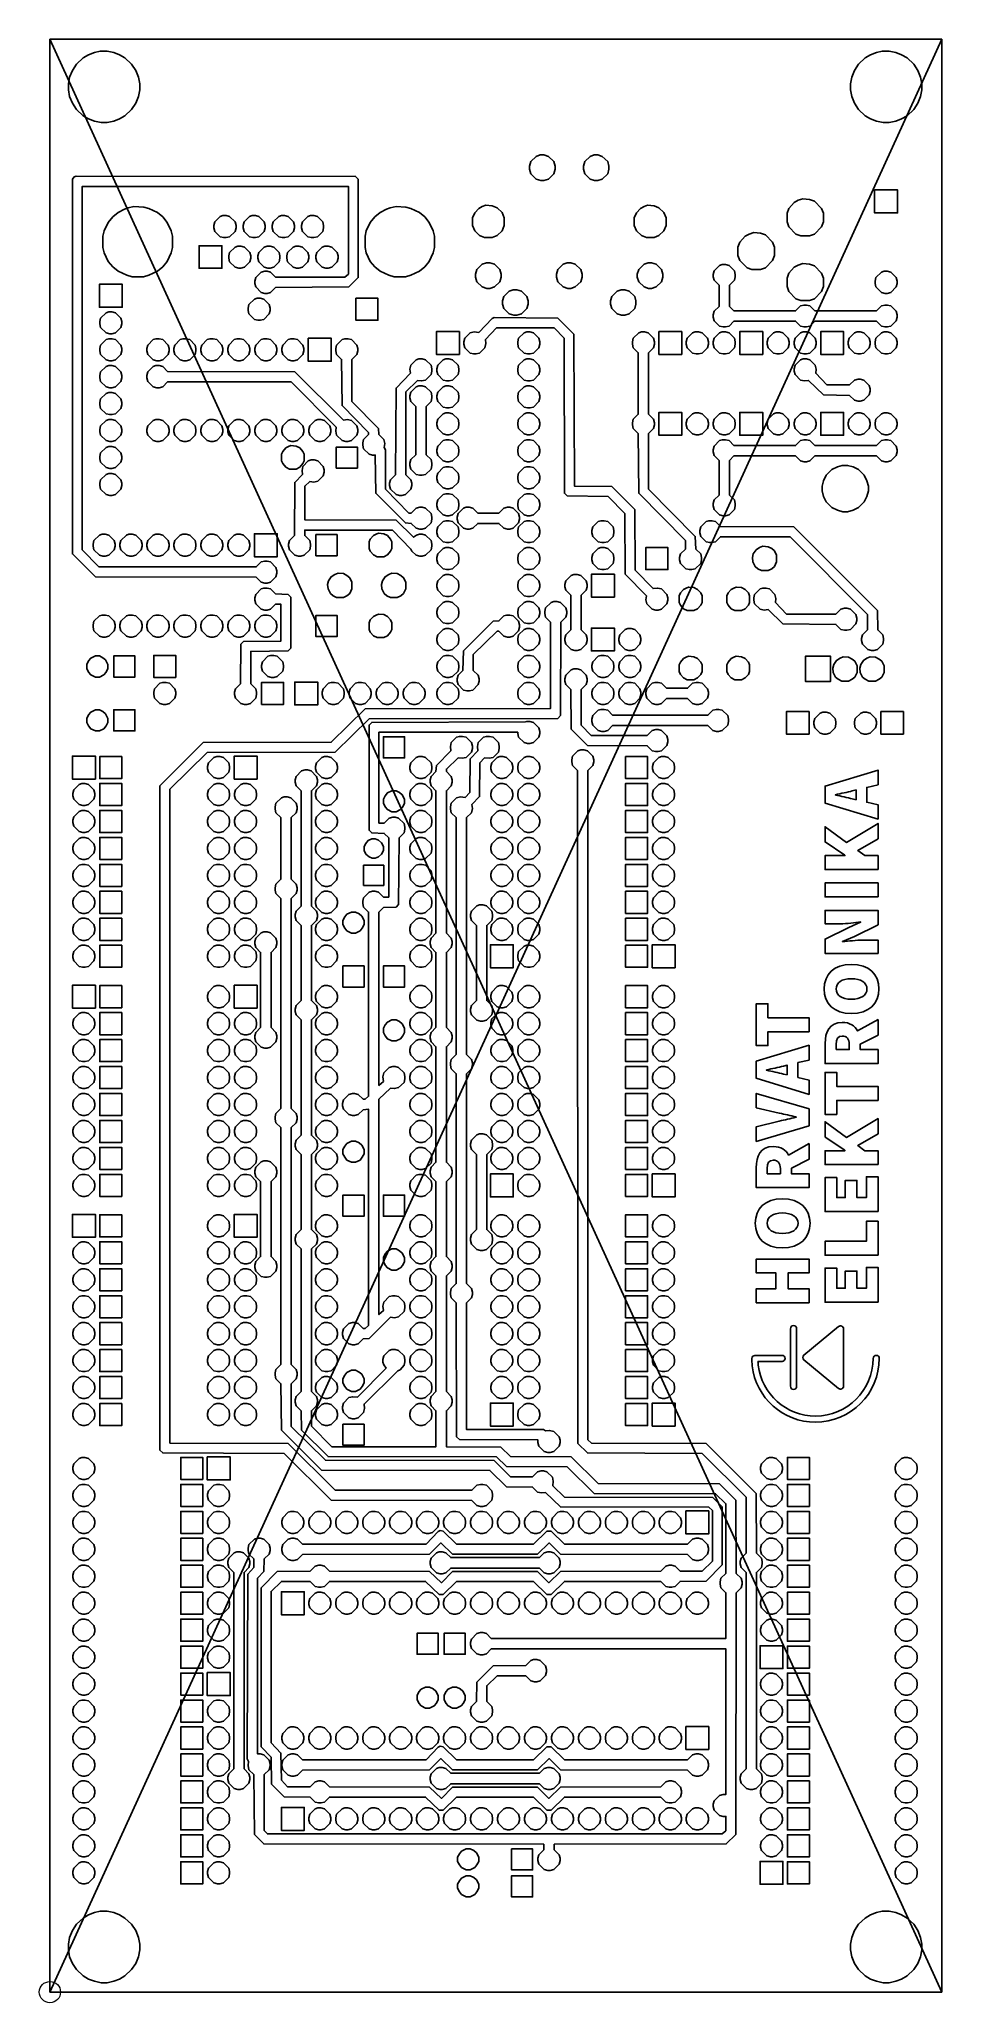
# Model space of a CAD drawing. Header units: millimetres. Extents: x 8 to 93, y 10 to 195.
import ezdxf

# ---------------------------------------------------------------- set-up
doc = ezdxf.new("R2010")
doc.units = ezdxf.units.MM
doc.layers.get('0').update_dxf_attribs({"linetype": 'CONTINUOUS', "lineweight": 5, "true_color": 0xffffff})
doc.layers.add('Layer 1', color=7, linetype='CONTINUOUS', true_color=0xffffff)
doc.layers.add('plocica', color=7, linetype='CONTINUOUS', lineweight=25, true_color=0x000000)
doc.layers.add('top', color=5, linetype='CONTINUOUS', lineweight=25, true_color=0x0000ff)

msp = doc.modelspace()

# ---------------------------------------------------------------- linework, layer by layer
msp.add_circle((9, 11), 1)
at = {"layer": 'Layer 1', "color": 250, "lineweight": -3, "true_color": 0x545454}
for points, knots in [([(87, 124.75), (87, 124.75), (87, 126.14), (87, 126.14), (87, 126.14), (87, 126.14), (82.02, 124.63), (82.02, 124.63), (82.02, 124.63), (82.02, 124.63), (82.02, 123.03), (82.02, 123.03), (82.02, 123.03), (82.02, 123.03), (87, 121.52), (87, 121.52), (87, 121.52), (87, 121.52), (87, 122.87), (87, 122.87), (87, 122.87), (87, 122.87), (85.94, 123.11), (85.94, 123.11), (85.94, 123.11), (85.94, 123.11), (85.94, 124.51), (85.94, 124.51), (85.94, 124.51), (85.94, 124.51), (87, 124.75), (87, 124.75)], [0, 0, 0, 0, 0.111111, 0.111111, 0.111111, 0.111111, 0.222222, 0.222222, 0.222222, 0.222222, 0.333333, 0.333333, 0.333333, 0.333333, 0.444444, 0.444444, 0.444444, 0.444444, 0.555556, 0.555556, 0.555556, 0.555556, 0.666667, 0.666667, 0.666667, 0.666667, 0.777778, 0.777778, 0.777778, 0.777778, 1, 1, 1, 1]), ([(84.93, 123.35), (84.93, 123.35), (84.58, 123.43), (84.58, 123.43), (84.58, 123.43), (84.11, 123.56), (83.51, 123.68), (83, 123.79), (83, 123.79), (83, 123.79), (83, 123.82), (83, 123.82), (83, 123.82), (83.5, 123.94), (84.11, 124.06), (84.58, 124.18), (84.58, 124.18), (84.58, 124.18), (84.93, 124.27), (84.93, 124.27), (84.93, 124.27), (84.93, 124.27), (84.93, 123.35), (84.93, 123.35)], [0, 0, 0, 0, 0.142857, 0.142857, 0.142857, 0.142857, 0.285714, 0.285714, 0.285714, 0.285714, 0.428571, 0.428571, 0.428571, 0.428571, 0.571429, 0.571429, 0.571429, 0.571429, 0.714286, 0.714286, 0.714286, 0.714286, 1, 1, 1, 1]), ([(87, 116.77), (87, 116.77), (87, 118.09), (87, 118.09), (87, 118.09), (87, 118.09), (85.76, 118.09), (85.76, 118.09), (85.76, 118.09), (85.76, 118.09), (85.09, 118.56), (85.09, 118.56), (85.09, 118.56), (85.09, 118.56), (87, 119.67), (87, 119.67), (87, 119.67), (87, 119.67), (87, 121.11), (87, 121.11), (87, 121.11), (87, 121.11), (84.04, 119.33), (84.04, 119.33), (84.04, 119.33), (84.04, 119.33), (82.02, 120.81), (82.02, 120.81), (82.02, 120.81), (82.02, 120.81), (82.02, 119.37), (82.02, 119.37), (82.02, 119.37), (82.02, 119.37), (83.88, 118.12), (83.88, 118.12), (83.88, 118.12), (83.88, 118.12), (83.88, 118.09), (83.88, 118.09), (83.88, 118.09), (83.88, 118.09), (82.02, 118.09), (82.02, 118.09), (82.02, 118.09), (82.02, 118.09), (82.02, 116.77), (82.02, 116.77), (82.02, 116.77), (82.02, 116.77), (87, 116.77), (87, 116.77)], [0, 0, 0, 0, 0.071429, 0.071429, 0.071429, 0.071429, 0.142857, 0.142857, 0.142857, 0.142857, 0.214286, 0.214286, 0.214286, 0.214286, 0.285714, 0.285714, 0.285714, 0.285714, 0.357143, 0.357143, 0.357143, 0.357143, 0.428571, 0.428571, 0.428571, 0.428571, 0.5, 0.5, 0.5, 0.5, 0.571429, 0.571429, 0.571429, 0.571429, 0.642857, 0.642857, 0.642857, 0.642857, 0.714286, 0.714286, 0.714286, 0.714286, 0.785714, 0.785714, 0.785714, 0.785714, 0.857143, 0.857143, 0.857143, 0.857143, 1, 1, 1, 1]), ([(87, 114.19), (87, 114.19), (87, 115.51), (87, 115.51), (87, 115.51), (87, 115.51), (82.02, 115.51), (82.02, 115.51), (82.02, 115.51), (82.02, 115.51), (82.02, 114.19), (82.02, 114.19), (82.02, 114.19), (82.02, 114.19), (87, 114.19), (87, 114.19)], [0, 0, 0, 0, 0.2, 0.2, 0.2, 0.2, 0.4, 0.4, 0.4, 0.4, 0.6, 0.6, 0.6, 0.6, 1, 1, 1, 1]), ([(87, 108.87), (87, 108.87), (87, 110.13), (87, 110.13), (87, 110.13), (87, 110.13), (85.56, 110.13), (85.56, 110.13), (85.56, 110.13), (84.95, 110.13), (84.23, 110.02), (83.66, 109.96), (83.66, 109.96), (83.66, 109.96), (83.66, 109.99), (83.66, 109.99), (83.66, 109.99), (83.66, 109.99), (84.77, 110.47), (84.77, 110.47), (84.77, 110.47), (84.77, 110.47), (87, 111.57), (87, 111.57), (87, 111.57), (87, 111.57), (87, 112.92), (87, 112.92), (87, 112.92), (87, 112.92), (82.02, 112.92), (82.02, 112.92), (82.02, 112.92), (82.02, 112.92), (82.02, 111.66), (82.02, 111.66), (82.02, 111.66), (82.02, 111.66), (83.46, 111.66), (83.46, 111.66), (83.46, 111.66), (84.07, 111.66), (84.82, 111.77), (85.36, 111.83), (85.36, 111.83), (85.36, 111.83), (85.36, 111.8), (85.36, 111.8), (85.36, 111.8), (85.36, 111.8), (84.24, 111.32), (84.24, 111.32), (84.24, 111.32), (84.24, 111.32), (82.02, 110.22), (82.02, 110.22), (82.02, 110.22), (82.02, 110.22), (82.02, 108.87), (82.02, 108.87), (82.02, 108.87), (82.02, 108.87), (87, 108.87), (87, 108.87)], [0, 0, 0, 0, 0.058824, 0.058824, 0.058824, 0.058824, 0.117647, 0.117647, 0.117647, 0.117647, 0.176471, 0.176471, 0.176471, 0.176471, 0.235294, 0.235294, 0.235294, 0.235294, 0.294118, 0.294118, 0.294118, 0.294118, 0.352941, 0.352941, 0.352941, 0.352941, 0.411765, 0.411765, 0.411765, 0.411765, 0.470588, 0.470588, 0.470588, 0.470588, 0.529412, 0.529412, 0.529412, 0.529412, 0.588235, 0.588235, 0.588235, 0.588235, 0.647059, 0.647059, 0.647059, 0.647059, 0.705882, 0.705882, 0.705882, 0.705882, 0.764706, 0.764706, 0.764706, 0.764706, 0.823529, 0.823529, 0.823529, 0.823529, 0.882353, 0.882353, 0.882353, 0.882353, 1, 1, 1, 1]), ([(87.09, 105.52), (87.09, 106.9), (86.13, 107.83), (84.49, 107.83), (84.49, 107.83), (82.86, 107.83), (81.93, 106.9), (81.93, 105.52), (81.93, 105.52), (81.93, 104.14), (82.85, 103.21), (84.49, 103.21), (84.49, 103.21), (86.13, 103.21), (87.09, 104.14), (87.09, 105.52)], [0, 0, 0, 0, 0.2, 0.2, 0.2, 0.2, 0.4, 0.4, 0.4, 0.4, 0.6, 0.6, 0.6, 0.6, 1, 1, 1, 1]), ([(85.96, 105.52), (85.96, 104.92), (85.39, 104.55), (84.49, 104.55), (84.49, 104.55), (83.58, 104.55), (83.06, 104.92), (83.06, 105.52), (83.06, 105.52), (83.06, 106.12), (83.58, 106.48), (84.49, 106.48), (84.49, 106.48), (85.39, 106.48), (85.96, 106.12), (85.96, 105.52)], [0, 0, 0, 0, 0.2, 0.2, 0.2, 0.2, 0.4, 0.4, 0.4, 0.4, 0.6, 0.6, 0.6, 0.6, 1, 1, 1, 1]), ([(80.51, 101.49), (80.51, 101.49), (80.51, 102.81), (80.51, 102.81), (80.51, 102.81), (80.51, 102.81), (76.63, 102.81), (76.63, 102.81), (76.63, 102.81), (76.63, 102.81), (76.63, 104.13), (76.63, 104.13), (76.63, 104.13), (76.63, 104.13), (75.53, 104.13), (75.53, 104.13), (75.53, 104.13), (75.53, 104.13), (75.53, 100.18), (75.53, 100.18), (75.53, 100.18), (75.53, 100.18), (76.63, 100.18), (76.63, 100.18), (76.63, 100.18), (76.63, 100.18), (76.63, 101.49), (76.63, 101.49), (76.63, 101.49), (76.63, 101.49), (80.51, 101.49), (80.51, 101.49)], [0, 0, 0, 0, 0.111111, 0.111111, 0.111111, 0.111111, 0.222222, 0.222222, 0.222222, 0.222222, 0.333333, 0.333333, 0.333333, 0.333333, 0.444444, 0.444444, 0.444444, 0.444444, 0.555556, 0.555556, 0.555556, 0.555556, 0.666667, 0.666667, 0.666667, 0.666667, 0.777778, 0.777778, 0.777778, 0.777778, 1, 1, 1, 1]), ([(87, 102.64), (87, 102.64), (85.07, 101.57), (85.07, 101.57), (85.07, 101.57), (84.81, 102.05), (84.34, 102.37), (83.63, 102.37), (83.63, 102.37), (82.39, 102.37), (82.02, 101.45), (82.02, 100.38), (82.02, 100.38), (82.02, 100.38), (82.02, 98.49), (82.02, 98.49), (82.02, 98.49), (82.02, 98.49), (87, 98.49), (87, 98.49), (87, 98.49), (87, 98.49), (87, 99.81), (87, 99.81), (87, 99.81), (87, 99.81), (85.33, 99.81), (85.33, 99.81), (85.33, 99.81), (85.33, 99.81), (85.33, 100.32), (85.33, 100.32), (85.33, 100.32), (85.33, 100.32), (87, 101.18), (87, 101.18), (87, 101.18), (87, 101.18), (87, 102.64), (87, 102.64)], [0, 0, 0, 0, 0.090909, 0.090909, 0.090909, 0.090909, 0.181818, 0.181818, 0.181818, 0.181818, 0.272727, 0.272727, 0.272727, 0.272727, 0.363636, 0.363636, 0.363636, 0.363636, 0.454545, 0.454545, 0.454545, 0.454545, 0.545455, 0.545455, 0.545455, 0.545455, 0.636364, 0.636364, 0.636364, 0.636364, 0.727273, 0.727273, 0.727273, 0.727273, 0.818182, 0.818182, 0.818182, 0.818182, 1, 1, 1, 1]), ([(80.51, 98.82), (80.51, 98.82), (80.51, 100.22), (80.51, 100.22), (80.51, 100.22), (80.51, 100.22), (75.53, 98.7), (75.53, 98.7), (75.53, 98.7), (75.53, 98.7), (75.53, 97.11), (75.53, 97.11), (75.53, 97.11), (75.53, 97.11), (80.51, 95.59), (80.51, 95.59), (80.51, 95.59), (80.51, 95.59), (80.51, 96.94), (80.51, 96.94), (80.51, 96.94), (80.51, 96.94), (79.45, 97.18), (79.45, 97.18), (79.45, 97.18), (79.45, 97.18), (79.45, 98.58), (79.45, 98.58), (79.45, 98.58), (79.45, 98.58), (80.51, 98.82), (80.51, 98.82)], [0, 0, 0, 0, 0.111111, 0.111111, 0.111111, 0.111111, 0.222222, 0.222222, 0.222222, 0.222222, 0.333333, 0.333333, 0.333333, 0.333333, 0.444444, 0.444444, 0.444444, 0.444444, 0.555556, 0.555556, 0.555556, 0.555556, 0.666667, 0.666667, 0.666667, 0.666667, 0.777778, 0.777778, 0.777778, 0.777778, 1, 1, 1, 1]), ([(83.06, 99.81), (83.06, 99.81), (83.06, 100.29), (83.06, 100.29), (83.06, 100.29), (83.06, 100.81), (83.2, 101.08), (83.63, 101.08), (83.63, 101.08), (84.06, 101.08), (84.29, 100.81), (84.29, 100.29), (84.29, 100.29), (84.29, 100.29), (84.29, 99.81), (84.29, 99.81), (84.29, 99.81), (84.29, 99.81), (83.06, 99.81), (83.06, 99.81)], [0, 0, 0, 0, 0.166667, 0.166667, 0.166667, 0.166667, 0.333333, 0.333333, 0.333333, 0.333333, 0.5, 0.5, 0.5, 0.5, 0.666667, 0.666667, 0.666667, 0.666667, 1, 1, 1, 1]), ([(78.43, 97.42), (78.43, 97.42), (78.09, 97.5), (78.09, 97.5), (78.09, 97.5), (77.61, 97.63), (77.01, 97.75), (76.51, 97.86), (76.51, 97.86), (76.51, 97.86), (76.51, 97.89), (76.51, 97.89), (76.51, 97.89), (77.01, 98.01), (77.61, 98.13), (78.09, 98.26), (78.09, 98.26), (78.09, 98.26), (78.43, 98.34), (78.43, 98.34), (78.43, 98.34), (78.43, 98.34), (78.43, 97.42), (78.43, 97.42)], [0, 0, 0, 0, 0.142857, 0.142857, 0.142857, 0.142857, 0.285714, 0.285714, 0.285714, 0.285714, 0.428571, 0.428571, 0.428571, 0.428571, 0.571429, 0.571429, 0.571429, 0.571429, 0.714286, 0.714286, 0.714286, 0.714286, 1, 1, 1, 1]), ([(87, 95.01), (87, 95.01), (87, 96.33), (87, 96.33), (87, 96.33), (87, 96.33), (83.12, 96.33), (83.12, 96.33), (83.12, 96.33), (83.12, 96.33), (83.12, 97.65), (83.12, 97.65), (83.12, 97.65), (83.12, 97.65), (82.02, 97.65), (82.02, 97.65), (82.02, 97.65), (82.02, 97.65), (82.02, 93.7), (82.02, 93.7), (82.02, 93.7), (82.02, 93.7), (83.12, 93.7), (83.12, 93.7), (83.12, 93.7), (83.12, 93.7), (83.12, 95.01), (83.12, 95.01), (83.12, 95.01), (83.12, 95.01), (87, 95.01), (87, 95.01)], [0, 0, 0, 0, 0.111111, 0.111111, 0.111111, 0.111111, 0.222222, 0.222222, 0.222222, 0.222222, 0.333333, 0.333333, 0.333333, 0.333333, 0.444444, 0.444444, 0.444444, 0.444444, 0.555556, 0.555556, 0.555556, 0.555556, 0.666667, 0.666667, 0.666667, 0.666667, 0.777778, 0.777778, 0.777778, 0.777778, 1, 1, 1, 1]), ([(80.51, 92.62), (80.51, 92.62), (80.51, 94.21), (80.51, 94.21), (80.51, 94.21), (80.51, 94.21), (75.53, 95.68), (75.53, 95.68), (75.53, 95.68), (75.53, 95.68), (75.53, 94.33), (75.53, 94.33), (75.53, 94.33), (75.53, 94.33), (77.7, 93.83), (77.7, 93.83), (77.7, 93.83), (78.23, 93.7), (78.75, 93.6), (79.28, 93.46), (79.28, 93.46), (79.28, 93.46), (79.28, 93.43), (79.28, 93.43), (79.28, 93.43), (78.75, 93.29), (78.23, 93.2), (77.7, 93.06), (77.7, 93.06), (77.7, 93.06), (75.53, 92.54), (75.53, 92.54), (75.53, 92.54), (75.53, 92.54), (75.53, 91.15), (75.53, 91.15), (75.53, 91.15), (75.53, 91.15), (80.51, 92.62), (80.51, 92.62)], [0, 0, 0, 0, 0.090909, 0.090909, 0.090909, 0.090909, 0.181818, 0.181818, 0.181818, 0.181818, 0.272727, 0.272727, 0.272727, 0.272727, 0.363636, 0.363636, 0.363636, 0.363636, 0.454545, 0.454545, 0.454545, 0.454545, 0.545455, 0.545455, 0.545455, 0.545455, 0.636364, 0.636364, 0.636364, 0.636364, 0.727273, 0.727273, 0.727273, 0.727273, 0.818182, 0.818182, 0.818182, 0.818182, 1, 1, 1, 1]), ([(87, 88.97), (87, 88.97), (87, 90.28), (87, 90.28), (87, 90.28), (87, 90.28), (85.76, 90.28), (85.76, 90.28), (85.76, 90.28), (85.76, 90.28), (85.09, 90.76), (85.09, 90.76), (85.09, 90.76), (85.09, 90.76), (87, 91.86), (87, 91.86), (87, 91.86), (87, 91.86), (87, 93.3), (87, 93.3), (87, 93.3), (87, 93.3), (84.04, 91.53), (84.04, 91.53), (84.04, 91.53), (84.04, 91.53), (82.02, 93.01), (82.02, 93.01), (82.02, 93.01), (82.02, 93.01), (82.02, 91.57), (82.02, 91.57), (82.02, 91.57), (82.02, 91.57), (83.88, 90.32), (83.88, 90.32), (83.88, 90.32), (83.88, 90.32), (83.88, 90.28), (83.88, 90.28), (83.88, 90.28), (83.88, 90.28), (82.02, 90.28), (82.02, 90.28), (82.02, 90.28), (82.02, 90.28), (82.02, 88.97), (82.02, 88.97), (82.02, 88.97), (82.02, 88.97), (87, 88.97), (87, 88.97)], [0, 0, 0, 0, 0.071429, 0.071429, 0.071429, 0.071429, 0.142857, 0.142857, 0.142857, 0.142857, 0.214286, 0.214286, 0.214286, 0.214286, 0.285714, 0.285714, 0.285714, 0.285714, 0.357143, 0.357143, 0.357143, 0.357143, 0.428571, 0.428571, 0.428571, 0.428571, 0.5, 0.5, 0.5, 0.5, 0.571429, 0.571429, 0.571429, 0.571429, 0.642857, 0.642857, 0.642857, 0.642857, 0.714286, 0.714286, 0.714286, 0.714286, 0.785714, 0.785714, 0.785714, 0.785714, 0.857143, 0.857143, 0.857143, 0.857143, 1, 1, 1, 1]), ([(80.51, 90.95), (80.51, 90.95), (78.58, 89.87), (78.58, 89.87), (78.58, 89.87), (78.32, 90.35), (77.85, 90.67), (77.14, 90.67), (77.14, 90.67), (75.9, 90.67), (75.53, 89.75), (75.53, 88.68), (75.53, 88.68), (75.53, 88.68), (75.53, 86.8), (75.53, 86.8), (75.53, 86.8), (75.53, 86.8), (80.51, 86.8), (80.51, 86.8), (80.51, 86.8), (80.51, 86.8), (80.51, 88.11), (80.51, 88.11), (80.51, 88.11), (80.51, 88.11), (78.84, 88.11), (78.84, 88.11), (78.84, 88.11), (78.84, 88.11), (78.84, 88.62), (78.84, 88.62), (78.84, 88.62), (78.84, 88.62), (80.51, 89.48), (80.51, 89.48), (80.51, 89.48), (80.51, 89.48), (80.51, 90.95), (80.51, 90.95)], [0, 0, 0, 0, 0.090909, 0.090909, 0.090909, 0.090909, 0.181818, 0.181818, 0.181818, 0.181818, 0.272727, 0.272727, 0.272727, 0.272727, 0.363636, 0.363636, 0.363636, 0.363636, 0.454545, 0.454545, 0.454545, 0.454545, 0.545455, 0.545455, 0.545455, 0.545455, 0.636364, 0.636364, 0.636364, 0.636364, 0.727273, 0.727273, 0.727273, 0.727273, 0.818182, 0.818182, 0.818182, 0.818182, 1, 1, 1, 1]), ([(76.57, 88.11), (76.57, 88.11), (76.57, 88.59), (76.57, 88.59), (76.57, 88.59), (76.57, 89.11), (76.71, 89.39), (77.14, 89.39), (77.14, 89.39), (77.57, 89.39), (77.8, 89.11), (77.8, 88.59), (77.8, 88.59), (77.8, 88.59), (77.8, 88.11), (77.8, 88.11), (77.8, 88.11), (77.8, 88.11), (76.57, 88.11), (76.57, 88.11)], [0, 0, 0, 0, 0.166667, 0.166667, 0.166667, 0.166667, 0.333333, 0.333333, 0.333333, 0.333333, 0.5, 0.5, 0.5, 0.5, 0.666667, 0.666667, 0.666667, 0.666667, 1, 1, 1, 1]), ([(87, 84.54), (87, 84.54), (87, 87.83), (87, 87.83), (87, 87.83), (87, 87.83), (85.9, 87.83), (85.9, 87.83), (85.9, 87.83), (85.9, 87.83), (85.9, 85.86), (85.9, 85.86), (85.9, 85.86), (85.9, 85.86), (85.01, 85.86), (85.01, 85.86), (85.01, 85.86), (85.01, 85.86), (85.01, 87.48), (85.01, 87.48), (85.01, 87.48), (85.01, 87.48), (83.91, 87.48), (83.91, 87.48), (83.91, 87.48), (83.91, 87.48), (83.91, 85.86), (83.91, 85.86), (83.91, 85.86), (83.91, 85.86), (83.12, 85.86), (83.12, 85.86), (83.12, 85.86), (83.12, 85.86), (83.12, 87.75), (83.12, 87.75), (83.12, 87.75), (83.12, 87.75), (82.02, 87.75), (82.02, 87.75), (82.02, 87.75), (82.02, 87.75), (82.02, 84.54), (82.02, 84.54), (82.02, 84.54), (82.02, 84.54), (87, 84.54), (87, 84.54)], [0, 0, 0, 0, 0.076923, 0.076923, 0.076923, 0.076923, 0.153846, 0.153846, 0.153846, 0.153846, 0.230769, 0.230769, 0.230769, 0.230769, 0.307692, 0.307692, 0.307692, 0.307692, 0.384615, 0.384615, 0.384615, 0.384615, 0.461538, 0.461538, 0.461538, 0.461538, 0.538462, 0.538462, 0.538462, 0.538462, 0.615385, 0.615385, 0.615385, 0.615385, 0.692308, 0.692308, 0.692308, 0.692308, 0.769231, 0.769231, 0.769231, 0.769231, 0.846154, 0.846154, 0.846154, 0.846154, 1, 1, 1, 1]), ([(80.6, 83.44), (80.6, 84.82), (79.63, 85.75), (77.99, 85.75), (77.99, 85.75), (76.36, 85.75), (75.44, 84.82), (75.44, 83.44), (75.44, 83.44), (75.44, 82.06), (76.36, 81.13), (77.99, 81.13), (77.99, 81.13), (79.63, 81.13), (80.6, 82.06), (80.6, 83.44)], [0, 0, 0, 0, 0.2, 0.2, 0.2, 0.2, 0.4, 0.4, 0.4, 0.4, 0.6, 0.6, 0.6, 0.6, 1, 1, 1, 1]), ([(79.47, 83.44), (79.47, 82.84), (78.9, 82.48), (77.99, 82.48), (77.99, 82.48), (77.09, 82.48), (76.57, 82.84), (76.57, 83.44), (76.57, 83.44), (76.57, 84.04), (77.09, 84.41), (77.99, 84.41), (77.99, 84.41), (78.9, 84.41), (79.47, 84.04), (79.47, 83.44)], [0, 0, 0, 0, 0.2, 0.2, 0.2, 0.2, 0.4, 0.4, 0.4, 0.4, 0.6, 0.6, 0.6, 0.6, 1, 1, 1, 1]), ([(87, 80.43), (87, 80.43), (87, 83.63), (87, 83.63), (87, 83.63), (87, 83.63), (85.9, 83.63), (85.9, 83.63), (85.9, 83.63), (85.9, 83.63), (85.9, 81.75), (85.9, 81.75), (85.9, 81.75), (85.9, 81.75), (82.02, 81.75), (82.02, 81.75), (82.02, 81.75), (82.02, 81.75), (82.02, 80.43), (82.02, 80.43), (82.02, 80.43), (82.02, 80.43), (87, 80.43), (87, 80.43)], [0, 0, 0, 0, 0.142857, 0.142857, 0.142857, 0.142857, 0.285714, 0.285714, 0.285714, 0.285714, 0.428571, 0.428571, 0.428571, 0.428571, 0.571429, 0.571429, 0.571429, 0.571429, 0.714286, 0.714286, 0.714286, 0.714286, 1, 1, 1, 1]), ([(80.51, 75.95), (80.51, 75.95), (80.51, 77.27), (80.51, 77.27), (80.51, 77.27), (80.51, 77.27), (78.53, 77.27), (78.53, 77.27), (78.53, 77.27), (78.53, 77.27), (78.53, 78.76), (78.53, 78.76), (78.53, 78.76), (78.53, 78.76), (80.51, 78.76), (80.51, 78.76), (80.51, 78.76), (80.51, 78.76), (80.51, 80.07), (80.51, 80.07), (80.51, 80.07), (80.51, 80.07), (75.53, 80.07), (75.53, 80.07), (75.53, 80.07), (75.53, 80.07), (75.53, 78.76), (75.53, 78.76), (75.53, 78.76), (75.53, 78.76), (77.38, 78.76), (77.38, 78.76), (77.38, 78.76), (77.38, 78.76), (77.38, 77.27), (77.38, 77.27), (77.38, 77.27), (77.38, 77.27), (75.53, 77.27), (75.53, 77.27), (75.53, 77.27), (75.53, 77.27), (75.53, 75.95), (75.53, 75.95), (75.53, 75.95), (75.53, 75.95), (80.51, 75.95), (80.51, 75.95)], [0, 0, 0, 0, 0.076923, 0.076923, 0.076923, 0.076923, 0.153846, 0.153846, 0.153846, 0.153846, 0.230769, 0.230769, 0.230769, 0.230769, 0.307692, 0.307692, 0.307692, 0.307692, 0.384615, 0.384615, 0.384615, 0.384615, 0.461538, 0.461538, 0.461538, 0.461538, 0.538462, 0.538462, 0.538462, 0.538462, 0.615385, 0.615385, 0.615385, 0.615385, 0.692308, 0.692308, 0.692308, 0.692308, 0.769231, 0.769231, 0.769231, 0.769231, 0.846154, 0.846154, 0.846154, 0.846154, 1, 1, 1, 1]), ([(87, 76), (87, 76), (87, 79.29), (87, 79.29), (87, 79.29), (87, 79.29), (85.9, 79.29), (85.9, 79.29), (85.9, 79.29), (85.9, 79.29), (85.9, 77.32), (85.9, 77.32), (85.9, 77.32), (85.9, 77.32), (85.01, 77.32), (85.01, 77.32), (85.01, 77.32), (85.01, 77.32), (85.01, 78.94), (85.01, 78.94), (85.01, 78.94), (85.01, 78.94), (83.91, 78.94), (83.91, 78.94), (83.91, 78.94), (83.91, 78.94), (83.91, 77.32), (83.91, 77.32), (83.91, 77.32), (83.91, 77.32), (83.12, 77.32), (83.12, 77.32), (83.12, 77.32), (83.12, 77.32), (83.12, 79.22), (83.12, 79.22), (83.12, 79.22), (83.12, 79.22), (82.02, 79.22), (82.02, 79.22), (82.02, 79.22), (82.02, 79.22), (82.02, 76), (82.02, 76), (82.02, 76), (82.02, 76), (87, 76), (87, 76)], [0, 0, 0, 0, 0.076923, 0.076923, 0.076923, 0.076923, 0.153846, 0.153846, 0.153846, 0.153846, 0.230769, 0.230769, 0.230769, 0.230769, 0.307692, 0.307692, 0.307692, 0.307692, 0.384615, 0.384615, 0.384615, 0.384615, 0.461538, 0.461538, 0.461538, 0.461538, 0.538462, 0.538462, 0.538462, 0.538462, 0.615385, 0.615385, 0.615385, 0.615385, 0.692308, 0.692308, 0.692308, 0.692308, 0.769231, 0.769231, 0.769231, 0.769231, 0.846154, 0.846154, 0.846154, 0.846154, 1, 1, 1, 1]), ([(79.33, 73.51), (79.33, 73.51), (79.33, 68.08), (79.33, 68.08), (79.33, 68.08), (79.33, 67.92), (79.2, 67.79), (79.04, 67.79), (79.04, 67.79), (78.88, 67.79), (78.75, 67.92), (78.75, 68.08), (78.75, 68.08), (78.75, 68.08), (78.75, 73.51), (78.75, 73.51), (78.75, 73.51), (78.75, 73.67), (78.88, 73.8), (79.04, 73.8), (79.04, 73.8), (79.2, 73.8), (79.33, 73.67), (79.33, 73.51)], [0, 0, 0, 0, 0.142857, 0.142857, 0.142857, 0.142857, 0.285714, 0.285714, 0.285714, 0.285714, 0.428571, 0.428571, 0.428571, 0.428571, 0.571429, 0.571429, 0.571429, 0.571429, 0.714286, 0.714286, 0.714286, 0.714286, 1, 1, 1, 1]), ([(83.76, 73.48), (83.76, 73.48), (83.76, 68.11), (83.76, 68.11), (83.76, 68.11), (83.76, 67.99), (83.69, 67.89), (83.59, 67.85), (83.59, 67.85), (83.49, 67.8), (83.37, 67.81), (83.29, 67.88), (83.29, 67.88), (83.29, 67.88), (80.01, 70.57), (80.01, 70.57), (80.01, 70.57), (79.88, 70.68), (79.88, 70.91), (80.01, 71.02), (80.01, 71.02), (80.01, 71.02), (83.29, 73.71), (83.29, 73.71), (83.29, 73.71), (83.37, 73.78), (83.49, 73.79), (83.59, 73.74), (83.59, 73.74), (83.69, 73.7), (83.76, 73.6), (83.76, 73.48)], [0, 0, 0, 0, 0.111111, 0.111111, 0.111111, 0.111111, 0.222222, 0.222222, 0.222222, 0.222222, 0.333333, 0.333333, 0.333333, 0.333333, 0.444444, 0.444444, 0.444444, 0.444444, 0.555556, 0.555556, 0.555556, 0.555556, 0.666667, 0.666667, 0.666667, 0.666667, 0.777778, 0.777778, 0.777778, 0.777778, 1, 1, 1, 1]), ([(87.12, 70.71), (87.12, 67.4), (84.42, 64.7), (81.11, 64.7), (81.11, 64.7), (78.06, 64.7), (75.5, 66.99), (75.15, 70.01), (75.15, 70.01), (75.12, 70.26), (75.12, 70.55), (75.12, 70.7), (75.12, 70.7), (75.12, 70.86), (75.24, 70.99), (75.4, 70.99), (75.4, 70.99), (75.4, 70.99), (77.95, 70.99), (77.95, 70.99), (77.95, 70.99), (78.11, 70.99), (78.24, 70.87), (78.24, 70.71), (78.24, 70.71), (78.24, 70.71), (78.24, 70.71), (78.24, 70.71), (78.24, 70.71), (78.24, 70.55), (78.11, 70.42), (77.96, 70.42), (77.96, 70.42), (77.96, 70.42), (75.69, 70.41), (75.69, 70.41), (75.69, 70.41), (75.7, 70.31), (75.71, 70.19), (75.72, 70.08), (75.72, 70.08), (76.03, 67.34), (78.35, 65.28), (81.11, 65.28), (81.11, 65.28), (84.11, 65.28), (86.54, 67.71), (86.54, 70.71), (86.54, 70.71), (86.54, 70.87), (86.67, 70.99), (86.83, 70.99), (86.83, 70.99), (86.99, 70.99), (87.12, 70.87), (87.12, 70.71)], [0, 0, 0, 0, 0.066667, 0.066667, 0.066667, 0.066667, 0.133333, 0.133333, 0.133333, 0.133333, 0.2, 0.2, 0.2, 0.2, 0.266667, 0.266667, 0.266667, 0.266667, 0.333333, 0.333333, 0.333333, 0.333333, 0.4, 0.4, 0.4, 0.4, 0.466667, 0.466667, 0.466667, 0.466667, 0.533333, 0.533333, 0.533333, 0.533333, 0.6, 0.6, 0.6, 0.6, 0.666667, 0.666667, 0.666667, 0.666667, 0.733333, 0.733333, 0.733333, 0.733333, 0.8, 0.8, 0.8, 0.8, 0.866667, 0.866667, 0.866667, 0.866667, 1, 1, 1, 1])]:
    msp.add_open_spline(points, degree=3, knots=knots, dxfattribs=at)
at = {"layer": 'plocica'}
for p, q in [((9, 11), (9, 195)), ((9, 195), (93, 195)), ((9, 11), (93, 195)), ((9, 195), (93, 11)), ((93, 11), (93, 195)), ((9, 11), (93, 11))]:
    msp.add_line(p, q, dxfattribs=at)
at = {"layer": 'top'}
for points in [[(13.74, 193.88), (13.74, 193.88), (13.19, 193.75), (12.64, 193.54), (12.13, 193.25), (11.5, 192.65), (11.12, 192.06), (10.86, 191.42), (10.74, 190.79), (10.74, 190.24), (10.86, 189.6), (11.12, 188.97), (11.5, 188.38), (12.13, 187.78), (12.64, 187.49), (13.19, 187.28), (13.83, 187.15), (14.38, 187.15), (15.01, 187.28), (15.56, 187.49), (16.07, 187.78), (16.7, 188.38), (17.09, 188.97), (17.34, 189.6), (17.47, 190.24), (17.47, 190.79), (17.34, 191.42), (17.09, 192.06), (16.7, 192.65), (16.07, 193.25), (15.56, 193.54), (15.01, 193.75), (14.38, 193.88), (13.74, 193.88)], [(87.4, 193.88), (87.4, 193.88), (86.85, 193.75), (86.3, 193.54), (85.79, 193.25), (85.16, 192.65), (84.78, 192.06), (84.52, 191.42), (84.4, 190.79), (84.4, 190.24), (84.52, 189.6), (84.78, 188.97), (85.16, 188.38), (85.79, 187.78), (86.3, 187.49), (86.85, 187.28), (87.49, 187.15), (88.04, 187.15), (88.67, 187.28), (89.22, 187.49), (89.73, 187.78), (90.36, 188.38), (90.75, 188.97), (91, 189.6), (91.13, 190.24), (91.13, 190.79), (91, 191.42), (90.75, 192.06), (90.36, 192.65), (89.73, 193.25), (89.22, 193.54), (88.67, 193.75), (88.04, 193.88), (87.4, 193.88)], [(55.19, 184.1), (55.19, 184.1), (54.8, 183.97), (54.3, 183.47), (54.17, 183.04), (54.17, 182.75), (54.3, 182.32), (54.8, 181.81), (55.23, 181.69), (55.52, 181.69), (55.95, 181.81), (56.46, 182.32), (56.58, 182.75), (56.58, 183.04), (56.46, 183.47), (55.95, 183.97), (55.52, 184.1), (55.19, 184.1)], [(60.27, 184.1), (60.27, 184.1), (59.88, 183.97), (59.38, 183.47), (59.25, 183.04), (59.25, 182.75), (59.38, 182.32), (59.88, 181.81), (60.31, 181.69), (60.6, 181.69), (61.03, 181.81), (61.54, 182.32), (61.66, 182.75), (61.66, 183.04), (61.54, 183.47), (61.03, 183.97), (60.6, 184.1), (60.27, 184.1)], [(11.46, 182.11), (11.46, 182.11), (11.29, 182.03), (11.12, 181.81), (11.12, 146.51), (13.28, 144.35), (28.43, 144.31), (28.9, 143.84), (29.24, 143.76), (29.45, 143.76), (29.79, 143.84), (30.29, 144.35), (30.38, 144.69), (30.38, 144.9), (30.29, 145.24), (29.79, 145.75), (29.45, 145.83), (29.24, 145.83), (28.9, 145.75), (28.43, 145.28), (13.61, 145.28), (12.05, 146.89), (12.05, 181.14), (37.11, 181.14), (37.11, 172.88), (36.77, 172.59), (30.25, 172.59), (29.79, 173.05), (29.45, 173.14), (29.24, 173.14), (28.9, 173.05), (28.39, 172.54), (28.3, 172.21), (28.3, 171.99), (28.39, 171.66), (28.9, 171.15), (29.24, 171.06), (29.45, 171.06), (29.79, 171.15), (30.25, 171.61), (37.15, 171.66), (38.04, 172.54), (38.04, 181.81), (37.79, 182.07), (11.46, 182.11)], [(79.91, 179.95), (79.91, 179.95), (79.48, 179.83), (79.1, 179.61), (78.6, 179.06), (78.43, 178.6), (78.43, 177.79), (78.6, 177.33), (79.27, 176.65), (79.74, 176.48), (80.54, 176.48), (81.01, 176.65), (81.69, 177.33), (81.86, 177.79), (81.86, 178.6), (81.69, 179.06), (81.01, 179.74), (80.54, 179.91), (79.91, 179.95)], [(86.68, 180.8), (86.68, 180.8), (86.68, 178.64), (88.84, 178.64), (88.84, 180.8), (86.68, 180.8)], [(16.92, 179.23), (16.92, 179.23), (16.37, 179.11), (16.03, 178.98), (15.43, 178.68), (14.93, 178.26), (14.5, 177.75), (14.12, 176.95), (14, 176.44), (14, 175.38), (14.12, 174.87), (14.5, 174.07), (14.93, 173.56), (15.43, 173.14), (16.24, 172.76), (16.75, 172.63), (17.81, 172.63), (18.31, 172.76), (19.12, 173.14), (19.63, 173.56), (20.05, 174.07), (20.43, 174.87), (20.56, 175.38), (20.56, 176.44), (20.43, 176.95), (20.05, 177.75), (19.63, 178.26), (19.12, 178.68), (18.31, 179.06), (17.85, 179.19), (16.92, 179.23)], [(25.3, 178.39), (25.3, 178.39), (25.04, 178.3), (24.54, 177.79), (24.45, 177.45), (24.45, 177.24), (24.54, 176.9), (25.04, 176.4), (25.38, 176.31), (25.59, 176.31), (25.93, 176.4), (26.44, 176.9), (26.53, 177.24), (26.53, 177.45), (26.44, 177.79), (25.93, 178.3), (25.59, 178.39), (25.3, 178.39)], [(28.05, 178.39), (28.05, 178.39), (27.8, 178.3), (27.29, 177.79), (27.2, 177.45), (27.2, 177.24), (27.29, 176.9), (27.8, 176.4), (28.13, 176.31), (28.35, 176.31), (28.68, 176.4), (29.19, 176.9), (29.28, 177.24), (29.28, 177.45), (29.19, 177.79), (28.68, 178.3), (28.35, 178.39), (28.05, 178.39)], [(30.8, 178.39), (30.8, 178.39), (30.55, 178.3), (30.04, 177.79), (29.95, 177.45), (29.95, 177.24), (30.04, 176.9), (30.55, 176.4), (30.89, 176.31), (31.1, 176.31), (31.44, 176.4), (31.94, 176.9), (32.03, 177.24), (32.03, 177.45), (31.94, 177.79), (31.44, 178.3), (31.1, 178.39), (30.8, 178.39)], [(33.55, 178.39), (33.55, 178.39), (33.3, 178.3), (32.79, 177.79), (32.71, 177.45), (32.71, 177.24), (32.79, 176.9), (33.3, 176.4), (33.64, 176.31), (33.85, 176.31), (34.19, 176.4), (34.7, 176.9), (34.78, 177.24), (34.78, 177.45), (34.7, 177.79), (34.19, 178.3), (33.85, 178.39), (33.55, 178.39)], [(41.6, 179.23), (41.6, 179.23), (41.05, 179.11), (40.71, 178.98), (40.11, 178.68), (39.61, 178.26), (39.18, 177.75), (38.8, 176.95), (38.68, 176.44), (38.68, 175.38), (38.8, 174.87), (39.18, 174.07), (39.61, 173.56), (40.11, 173.14), (40.92, 172.76), (41.43, 172.63), (42.49, 172.63), (42.99, 172.76), (43.8, 173.14), (44.31, 173.56), (44.73, 174.07), (45.11, 174.87), (45.24, 175.38), (45.24, 176.44), (45.11, 176.95), (44.73, 177.75), (44.31, 178.26), (43.8, 178.68), (42.99, 179.06), (42.53, 179.19), (41.6, 179.23)], [(50.06, 179.36), (50.06, 179.36), (49.72, 179.23), (49.39, 179.06), (49.01, 178.64), (48.79, 178.17), (48.79, 177.45), (49.01, 176.95), (49.47, 176.52), (49.94, 176.31), (50.66, 176.31), (51.12, 176.52), (51.59, 176.95), (51.8, 177.45), (51.8, 178.17), (51.59, 178.68), (51.12, 179.11), (50.66, 179.32), (50.06, 179.36)], [(65.3, 179.36), (65.3, 179.36), (64.96, 179.23), (64.63, 179.06), (64.25, 178.64), (64.03, 178.17), (64.03, 177.45), (64.25, 176.95), (64.71, 176.52), (65.18, 176.31), (65.9, 176.31), (66.36, 176.52), (66.83, 176.95), (67.04, 177.45), (67.04, 178.17), (66.83, 178.68), (66.36, 179.11), (65.9, 179.32), (65.3, 179.36)], [(75.29, 176.78), (75.29, 176.78), (74.87, 176.65), (74.49, 176.44), (73.98, 175.89), (73.81, 175.42), (73.81, 174.62), (73.98, 174.15), (74.66, 173.48), (75.12, 173.31), (75.93, 173.31), (76.39, 173.48), (77.07, 174.15), (77.24, 174.62), (77.24, 175.42), (77.07, 175.89), (76.39, 176.57), (75.93, 176.74), (75.29, 176.78)], [(23.05, 175.55), (23.05, 175.55), (23.05, 173.43), (25.21, 173.43), (25.21, 175.55), (23.05, 175.55)], [(26.7, 175.51), (26.7, 175.51), (26.44, 175.42), (25.93, 174.91), (25.85, 174.58), (25.85, 174.36), (25.93, 174.03), (26.44, 173.52), (26.78, 173.43), (26.99, 173.43), (27.33, 173.52), (27.84, 174.03), (27.92, 174.36), (27.92, 174.58), (27.84, 174.91), (27.33, 175.42), (26.99, 175.51), (26.7, 175.51)], [(29.45, 175.51), (29.45, 175.51), (29.19, 175.42), (28.68, 174.91), (28.6, 174.58), (28.6, 174.36), (28.68, 174.03), (29.19, 173.52), (29.53, 173.43), (29.74, 173.43), (30.08, 173.52), (30.59, 174.03), (30.67, 174.36), (30.67, 174.58), (30.59, 174.91), (30.08, 175.42), (29.74, 175.51), (29.45, 175.51)], [(32.16, 175.51), (32.16, 175.51), (31.9, 175.42), (31.39, 174.91), (31.31, 174.58), (31.31, 174.36), (31.39, 174.03), (31.9, 173.52), (32.24, 173.43), (32.45, 173.43), (32.79, 173.52), (33.3, 174.03), (33.38, 174.36), (33.38, 174.58), (33.3, 174.91), (32.79, 175.42), (32.45, 175.51), (32.16, 175.51)], [(34.91, 175.51), (34.91, 175.51), (34.65, 175.42), (34.15, 174.91), (34.06, 174.58), (34.06, 174.36), (34.15, 174.03), (34.65, 173.52), (34.99, 173.43), (35.2, 173.43), (35.54, 173.52), (36.05, 174.03), (36.14, 174.36), (36.14, 174.58), (36.05, 174.91), (35.54, 175.42), (35.2, 175.51), (34.91, 175.51)], [(50.11, 173.94), (50.11, 173.94), (49.72, 173.81), (49.22, 173.31), (49.09, 172.88), (49.09, 172.59), (49.22, 172.16), (49.72, 171.66), (50.15, 171.53), (50.44, 171.53), (50.87, 171.66), (51.38, 172.16), (51.5, 172.59), (51.5, 172.88), (51.38, 173.31), (50.87, 173.81), (50.44, 173.94), (50.11, 173.94)], [(57.73, 173.94), (57.73, 173.94), (57.34, 173.81), (56.84, 173.31), (56.71, 172.88), (56.71, 172.59), (56.84, 172.16), (57.34, 171.66), (57.77, 171.53), (58.06, 171.53), (58.49, 171.66), (59, 172.16), (59.12, 172.59), (59.12, 172.88), (59, 173.31), (58.49, 173.81), (58.06, 173.94), (57.73, 173.94)], [(65.35, 173.94), (65.35, 173.94), (64.96, 173.81), (64.46, 173.31), (64.33, 172.88), (64.33, 172.59), (64.46, 172.16), (64.96, 171.66), (65.39, 171.53), (65.68, 171.53), (66.11, 171.66), (66.62, 172.16), (66.74, 172.59), (66.74, 172.88), (66.62, 173.31), (66.11, 173.81), (65.68, 173.94), (65.35, 173.94)], [(72.33, 173.77), (72.33, 173.77), (72.08, 173.69), (71.57, 173.18), (71.48, 172.84), (71.48, 172.63), (71.57, 172.29), (72.03, 171.82), (72.03, 169.83), (71.57, 169.37), (71.48, 169.03), (71.48, 168.82), (71.57, 168.48), (72.08, 167.97), (72.42, 167.89), (72.63, 167.89), (72.97, 167.97), (73.43, 168.44), (79.23, 168.44), (79.7, 167.97), (80.04, 167.89), (80.25, 167.89), (80.59, 167.97), (81.05, 168.44), (86.85, 168.44), (87.32, 167.97), (87.66, 167.89), (87.87, 167.89), (88.21, 167.97), (88.71, 168.48), (88.8, 168.82), (88.8, 169.03), (88.71, 169.37), (88.21, 169.88), (87.87, 169.96), (87.66, 169.96), (87.32, 169.88), (86.85, 169.41), (81.05, 169.41), (80.59, 169.88), (80.25, 169.96), (80.04, 169.96), (79.7, 169.88), (79.23, 169.41), (73.43, 169.41), (73.01, 169.83), (73.01, 171.82), (73.47, 172.29), (73.56, 172.63), (73.56, 172.84), (73.47, 173.18), (72.97, 173.69), (72.63, 173.77), (72.33, 173.77)], [(79.91, 173.86), (79.91, 173.86), (79.48, 173.73), (79.1, 173.52), (78.6, 172.97), (78.43, 172.5), (78.43, 171.7), (78.6, 171.23), (79.27, 170.55), (79.74, 170.38), (80.54, 170.38), (81.01, 170.55), (81.69, 171.23), (81.86, 171.7), (81.86, 172.5), (81.69, 172.97), (81.01, 173.64), (80.54, 173.81), (79.91, 173.86)], [(87.57, 173.14), (87.57, 173.14), (87.32, 173.05), (86.81, 172.54), (86.72, 172.21), (86.72, 171.99), (86.81, 171.66), (87.32, 171.15), (87.66, 171.06), (87.87, 171.06), (88.21, 171.15), (88.71, 171.66), (88.8, 171.99), (88.8, 172.21), (88.71, 172.54), (88.21, 173.05), (87.87, 173.14), (87.57, 173.14)], [(13.66, 171.91), (13.66, 171.91), (13.66, 169.75), (15.82, 169.75), (15.82, 171.91), (13.66, 171.91)], [(28.52, 170.6), (28.52, 170.6), (28.26, 170.51), (27.75, 170), (27.67, 169.67), (27.67, 169.45), (27.75, 169.12), (28.26, 168.61), (28.6, 168.52), (28.81, 168.52), (29.15, 168.61), (29.66, 169.12), (29.74, 169.45), (29.74, 169.67), (29.66, 170), (29.15, 170.51), (28.81, 170.6), (28.52, 170.6)], [(37.83, 170.6), (37.83, 170.6), (37.83, 168.52), (39.9, 168.52), (39.9, 170.6), (37.83, 170.6)], [(52.65, 171.4), (52.65, 171.4), (52.26, 171.27), (51.76, 170.77), (51.63, 170.34), (51.63, 170.05), (51.76, 169.62), (52.26, 169.12), (52.69, 168.99), (52.98, 168.99), (53.41, 169.12), (53.92, 169.62), (54.04, 170.05), (54.04, 170.34), (53.92, 170.77), (53.41, 171.27), (52.98, 171.4), (52.65, 171.4)], [(62.81, 171.4), (62.81, 171.4), (62.42, 171.27), (61.92, 170.77), (61.79, 170.34), (61.79, 170.05), (61.92, 169.62), (62.42, 169.12), (62.85, 168.99), (63.14, 168.99), (63.57, 169.12), (64.08, 169.62), (64.2, 170.05), (64.2, 170.34), (64.08, 170.77), (63.57, 171.27), (63.14, 171.4), (62.81, 171.4)], [(14.55, 169.33), (14.55, 169.33), (14.29, 169.24), (13.78, 168.73), (13.7, 168.4), (13.7, 168.18), (13.78, 167.84), (14.29, 167.34), (14.63, 167.25), (14.84, 167.25), (15.18, 167.34), (15.69, 167.84), (15.77, 168.18), (15.77, 168.4), (15.69, 168.73), (15.18, 169.24), (14.84, 169.33), (14.55, 169.33)], [(50.83, 168.78), (50.83, 168.78), (50.66, 168.69), (49.39, 167.38), (48.96, 167.42), (48.58, 167.34), (48.07, 166.83), (47.99, 166.49), (47.99, 166.28), (48.07, 165.94), (48.58, 165.43), (48.92, 165.35), (49.13, 165.35), (49.47, 165.43), (49.98, 165.94), (50.06, 166.32), (50.02, 166.7), (51.08, 167.8), (56.5, 167.8), (57.43, 166.83), (57.47, 152.22), (57.73, 151.97), (61.58, 151.93), (63.14, 150.32), (63.19, 144.6), (65.18, 142.57), (65.13, 142.19), (65.22, 141.81), (65.73, 141.3), (66.07, 141.22), (66.28, 141.22), (66.62, 141.3), (67.12, 141.81), (67.21, 142.15), (67.21, 142.36), (67.12, 142.7), (66.62, 143.21), (66.23, 143.29), (65.81, 143.25), (64.12, 144.99), (64.08, 150.7), (61.92, 152.86), (58.4, 152.9), (58.36, 167.21), (56.84, 168.73), (50.83, 168.78)], [(14.55, 166.79), (14.55, 166.79), (14.29, 166.7), (13.78, 166.19), (13.7, 165.86), (13.7, 165.64), (13.78, 165.31), (14.29, 164.8), (14.63, 164.71), (14.84, 164.71), (15.18, 164.8), (15.69, 165.31), (15.77, 165.64), (15.77, 165.86), (15.69, 166.19), (15.18, 166.7), (14.84, 166.79), (14.55, 166.79)], [(18.99, 166.79), (18.99, 166.79), (18.74, 166.7), (18.23, 166.19), (18.14, 165.86), (18.14, 165.64), (18.23, 165.31), (18.74, 164.8), (19.08, 164.71), (19.29, 164.71), (19.63, 164.8), (20.13, 165.31), (20.22, 165.64), (20.22, 165.86), (20.13, 166.19), (19.63, 166.7), (19.29, 166.79), (18.99, 166.79)], [(21.53, 166.79), (21.53, 166.79), (21.28, 166.7), (20.77, 166.19), (20.68, 165.86), (20.68, 165.64), (20.77, 165.31), (21.28, 164.8), (21.62, 164.71), (21.83, 164.71), (22.17, 164.8), (22.67, 165.31), (22.76, 165.64), (22.76, 165.86), (22.67, 166.19), (22.17, 166.7), (21.83, 166.79), (21.53, 166.79)], [(24.07, 166.79), (24.07, 166.79), (23.82, 166.7), (23.31, 166.19), (23.22, 165.86), (23.22, 165.64), (23.31, 165.31), (23.82, 164.8), (24.16, 164.71), (24.37, 164.71), (24.71, 164.8), (25.21, 165.31), (25.3, 165.64), (25.3, 165.86), (25.21, 166.19), (24.71, 166.7), (24.37, 166.79), (24.07, 166.79)], [(26.61, 166.79), (26.61, 166.79), (26.36, 166.7), (25.85, 166.19), (25.76, 165.86), (25.76, 165.64), (25.85, 165.31), (26.36, 164.8), (26.7, 164.71), (26.91, 164.71), (27.25, 164.8), (27.75, 165.31), (27.84, 165.64), (27.84, 165.86), (27.75, 166.19), (27.25, 166.7), (26.91, 166.79), (26.61, 166.79)], [(29.15, 166.79), (29.15, 166.79), (28.9, 166.7), (28.39, 166.19), (28.3, 165.86), (28.3, 165.64), (28.39, 165.31), (28.9, 164.8), (29.24, 164.71), (29.45, 164.71), (29.79, 164.8), (30.29, 165.31), (30.38, 165.64), (30.38, 165.86), (30.29, 166.19), (29.79, 166.7), (29.45, 166.79), (29.15, 166.79)], [(31.69, 166.79), (31.69, 166.79), (31.44, 166.7), (30.93, 166.19), (30.84, 165.86), (30.84, 165.64), (30.93, 165.31), (31.44, 164.8), (31.78, 164.71), (31.99, 164.71), (32.33, 164.8), (32.83, 165.31), (32.92, 165.64), (32.92, 165.86), (32.83, 166.19), (32.33, 166.7), (31.99, 166.79), (31.69, 166.79)], [(33.34, 166.83), (33.34, 166.83), (33.34, 164.67), (35.5, 164.67), (35.5, 166.83), (33.34, 166.83)], [(36.77, 166.79), (36.77, 166.79), (36.52, 166.7), (36.01, 166.19), (35.92, 165.86), (35.92, 165.64), (36.01, 165.31), (36.47, 164.84), (36.52, 160.48), (39.01, 157.94), (39.01, 157.77), (38.55, 157.3), (38.46, 156.97), (38.46, 156.75), (38.55, 156.41), (39.06, 155.91), (39.4, 155.82), (39.65, 155.82), (39.69, 152.22), (42.49, 149.43), (43.04, 149.39), (43.5, 148.92), (43.84, 148.84), (44.05, 148.84), (44.39, 148.92), (44.9, 149.43), (44.98, 149.77), (44.98, 149.98), (44.9, 150.32), (44.39, 150.83), (44.05, 150.91), (43.84, 150.91), (43.5, 150.83), (43.04, 150.36), (42.82, 150.36), (40.62, 152.6), (40.62, 156.33), (40.5, 156.54), (40.54, 156.92), (40.45, 157.3), (39.99, 157.77), (39.95, 158.32), (37.45, 160.86), (37.45, 164.84), (37.91, 165.31), (38, 165.64), (38, 165.86), (37.91, 166.19), (37.41, 166.7), (37.07, 166.79), (36.77, 166.79)], [(45.41, 167.46), (45.41, 167.46), (45.41, 165.31), (47.57, 165.31), (47.57, 167.46), (45.41, 167.46)], [(53.92, 167.42), (53.92, 167.42), (53.66, 167.34), (53.15, 166.83), (53.07, 166.49), (53.07, 166.28), (53.15, 165.94), (53.66, 165.43), (54, 165.35), (54.21, 165.35), (54.55, 165.43), (55.06, 165.94), (55.14, 166.28), (55.14, 166.49), (55.06, 166.83), (54.55, 167.34), (54.21, 167.42), (53.92, 167.42)], [(64.71, 167.42), (64.71, 167.42), (64.46, 167.34), (63.95, 166.83), (63.86, 166.49), (63.86, 166.28), (63.95, 165.94), (64.41, 165.47), (64.41, 159.67), (63.95, 159.21), (63.86, 158.87), (63.86, 158.66), (63.95, 158.32), (64.41, 157.85), (64.46, 152.22), (68.86, 147.78), (68.86, 146.97), (68.39, 146.51), (68.31, 146.17), (68.31, 145.96), (68.39, 145.62), (68.9, 145.11), (69.24, 145.03), (69.45, 145.03), (69.79, 145.11), (70.3, 145.62), (70.38, 145.96), (70.38, 146.17), (70.3, 146.51), (69.83, 146.97), (69.79, 148.16), (65.39, 152.6), (65.39, 157.85), (65.85, 158.32), (65.94, 158.66), (65.94, 158.87), (65.85, 159.21), (65.39, 159.67), (65.39, 165.47), (65.85, 165.94), (65.94, 166.28), (65.94, 166.49), (65.85, 166.83), (65.35, 167.34), (65.01, 167.42), (64.71, 167.42)], [(66.36, 167.46), (66.36, 167.46), (66.36, 165.31), (68.52, 165.31), (68.52, 167.46), (66.36, 167.46)], [(69.79, 167.42), (69.79, 167.42), (69.54, 167.34), (69.03, 166.83), (68.94, 166.49), (68.94, 166.28), (69.03, 165.94), (69.54, 165.43), (69.88, 165.35), (70.09, 165.35), (70.43, 165.43), (70.93, 165.94), (71.02, 166.28), (71.02, 166.49), (70.93, 166.83), (70.43, 167.34), (70.09, 167.42), (69.79, 167.42)], [(72.33, 167.42), (72.33, 167.42), (72.08, 167.34), (71.57, 166.83), (71.48, 166.49), (71.48, 166.28), (71.57, 165.94), (72.08, 165.43), (72.42, 165.35), (72.63, 165.35), (72.97, 165.43), (73.47, 165.94), (73.56, 166.28), (73.56, 166.49), (73.47, 166.83), (72.97, 167.34), (72.63, 167.42), (72.33, 167.42)], [(73.98, 167.46), (73.98, 167.46), (73.98, 165.31), (76.14, 165.31), (76.14, 167.46), (73.98, 167.46)], [(77.41, 167.42), (77.41, 167.42), (77.16, 167.34), (76.65, 166.83), (76.56, 166.49), (76.56, 166.28), (76.65, 165.94), (77.16, 165.43), (77.5, 165.35), (77.71, 165.35), (78.05, 165.43), (78.55, 165.94), (78.64, 166.28), (78.64, 166.49), (78.55, 166.83), (78.05, 167.34), (77.71, 167.42), (77.41, 167.42)], [(79.95, 167.42), (79.95, 167.42), (79.7, 167.34), (79.19, 166.83), (79.1, 166.49), (79.1, 166.28), (79.19, 165.94), (79.7, 165.43), (80.04, 165.35), (80.25, 165.35), (80.59, 165.43), (81.09, 165.94), (81.18, 166.28), (81.18, 166.49), (81.09, 166.83), (80.59, 167.34), (80.25, 167.42), (79.95, 167.42)], [(81.6, 167.46), (81.6, 167.46), (81.6, 165.31), (83.76, 165.31), (83.76, 167.46), (81.6, 167.46)], [(85.03, 167.42), (85.03, 167.42), (84.78, 167.34), (84.27, 166.83), (84.18, 166.49), (84.18, 166.28), (84.27, 165.94), (84.78, 165.43), (85.12, 165.35), (85.33, 165.35), (85.67, 165.43), (86.17, 165.94), (86.26, 166.28), (86.26, 166.49), (86.17, 166.83), (85.67, 167.34), (85.33, 167.42), (85.03, 167.42)], [(87.57, 167.42), (87.57, 167.42), (87.32, 167.34), (86.81, 166.83), (86.72, 166.49), (86.72, 166.28), (86.81, 165.94), (87.32, 165.43), (87.66, 165.35), (87.87, 165.35), (88.21, 165.43), (88.71, 165.94), (88.8, 166.28), (88.8, 166.49), (88.71, 166.83), (88.21, 167.34), (87.87, 167.42), (87.57, 167.42)], [(43.76, 164.88), (43.76, 164.88), (43.5, 164.8), (42.99, 164.29), (42.91, 163.91), (42.95, 163.53), (41.6, 162.13), (41.55, 153.96), (41.09, 153.49), (41, 153.16), (41, 152.94), (41.09, 152.6), (41.6, 152.1), (41.94, 152.01), (42.15, 152.01), (42.49, 152.1), (42.99, 152.6), (43.08, 152.94), (43.08, 153.16), (42.99, 153.49), (42.53, 153.96), (42.53, 161.79), (43.63, 162.85), (44.01, 162.81), (44.39, 162.89), (44.9, 163.4), (44.98, 163.74), (44.98, 163.95), (44.9, 164.29), (44.39, 164.8), (44.05, 164.88), (43.76, 164.88)], [(46.3, 164.88), (46.3, 164.88), (46.04, 164.8), (45.53, 164.29), (45.45, 163.95), (45.45, 163.74), (45.53, 163.4), (46.04, 162.89), (46.38, 162.81), (46.59, 162.81), (46.93, 162.89), (47.44, 163.4), (47.52, 163.74), (47.52, 163.95), (47.44, 164.29), (46.93, 164.8), (46.59, 164.88), (46.3, 164.88)], [(53.92, 164.88), (53.92, 164.88), (53.66, 164.8), (53.15, 164.29), (53.07, 163.95), (53.07, 163.74), (53.15, 163.4), (53.66, 162.89), (54, 162.81), (54.21, 162.81), (54.55, 162.89), (55.06, 163.4), (55.14, 163.74), (55.14, 163.95), (55.06, 164.29), (54.55, 164.8), (54.21, 164.88), (53.92, 164.88)], [(79.95, 164.88), (79.95, 164.88), (79.7, 164.8), (79.19, 164.29), (79.1, 163.95), (79.1, 163.74), (79.19, 163.4), (79.7, 162.89), (80.08, 162.81), (80.46, 162.85), (81.86, 161.5), (84.31, 161.45), (84.78, 160.99), (85.12, 160.9), (85.33, 160.9), (85.67, 160.99), (86.17, 161.5), (86.26, 161.83), (86.26, 162.05), (86.17, 162.38), (85.67, 162.89), (85.33, 162.98), (85.12, 162.98), (84.78, 162.89), (84.31, 162.43), (82.19, 162.43), (81.14, 163.53), (81.18, 163.91), (81.09, 164.29), (80.59, 164.8), (80.25, 164.88), (79.95, 164.88)], [(14.55, 164.25), (14.55, 164.25), (14.29, 164.16), (13.78, 163.65), (13.7, 163.32), (13.7, 163.1), (13.78, 162.76), (14.29, 162.26), (14.63, 162.17), (14.84, 162.17), (15.18, 162.26), (15.69, 162.76), (15.77, 163.1), (15.77, 163.32), (15.69, 163.65), (15.18, 164.16), (14.84, 164.25), (14.55, 164.25)], [(18.99, 164.25), (18.99, 164.25), (18.74, 164.16), (18.23, 163.65), (18.14, 163.32), (18.14, 163.1), (18.23, 162.76), (18.74, 162.26), (19.08, 162.17), (19.29, 162.17), (19.63, 162.26), (20.09, 162.72), (31.73, 162.72), (35.97, 158.45), (35.92, 158.07), (36.01, 157.69), (36.52, 157.18), (36.86, 157.09), (37.07, 157.09), (37.41, 157.18), (37.91, 157.69), (38, 158.02), (38, 158.24), (37.91, 158.57), (37.41, 159.08), (37.02, 159.17), (36.64, 159.12), (32.07, 163.65), (20.09, 163.7), (19.63, 164.16), (19.29, 164.25), (18.99, 164.25)], [(14.55, 161.71), (14.55, 161.71), (14.29, 161.62), (13.78, 161.11), (13.7, 160.78), (13.7, 160.56), (13.78, 160.22), (14.29, 159.72), (14.63, 159.63), (14.84, 159.63), (15.18, 159.72), (15.69, 160.22), (15.77, 160.56), (15.77, 160.78), (15.69, 161.11), (15.18, 161.62), (14.84, 161.71), (14.55, 161.71)], [(43.76, 162.34), (43.76, 162.34), (43.5, 162.26), (42.99, 161.75), (42.91, 161.41), (42.91, 161.2), (42.99, 160.86), (43.46, 160.39), (43.46, 155.86), (42.99, 155.4), (42.91, 155.06), (42.91, 154.85), (42.99, 154.51), (43.5, 154), (43.84, 153.92), (44.05, 153.92), (44.39, 154), (44.9, 154.51), (44.98, 154.85), (44.98, 155.06), (44.9, 155.4), (44.43, 155.86), (44.43, 160.39), (44.9, 160.86), (44.98, 161.2), (44.98, 161.41), (44.9, 161.75), (44.39, 162.26), (44.05, 162.34), (43.76, 162.34)], [(46.3, 162.34), (46.3, 162.34), (46.04, 162.26), (45.53, 161.75), (45.45, 161.41), (45.45, 161.2), (45.53, 160.86), (46.04, 160.35), (46.38, 160.27), (46.59, 160.27), (46.93, 160.35), (47.44, 160.86), (47.52, 161.2), (47.52, 161.41), (47.44, 161.75), (46.93, 162.26), (46.59, 162.34), (46.3, 162.34)], [(53.92, 162.34), (53.92, 162.34), (53.66, 162.26), (53.15, 161.75), (53.07, 161.41), (53.07, 161.2), (53.15, 160.86), (53.66, 160.35), (54, 160.27), (54.21, 160.27), (54.55, 160.35), (55.06, 160.86), (55.14, 161.2), (55.14, 161.41), (55.06, 161.75), (54.55, 162.26), (54.21, 162.34), (53.92, 162.34)], [(14.55, 159.17), (14.55, 159.17), (14.29, 159.08), (13.78, 158.57), (13.7, 158.24), (13.7, 158.02), (13.78, 157.69), (14.29, 157.18), (14.63, 157.09), (14.84, 157.09), (15.18, 157.18), (15.69, 157.69), (15.77, 158.02), (15.77, 158.24), (15.69, 158.57), (15.18, 159.08), (14.84, 159.17), (14.55, 159.17)], [(18.99, 159.17), (18.99, 159.17), (18.74, 159.08), (18.23, 158.57), (18.14, 158.24), (18.14, 158.02), (18.23, 157.69), (18.74, 157.18), (19.08, 157.09), (19.29, 157.09), (19.63, 157.18), (20.13, 157.69), (20.22, 158.02), (20.22, 158.24), (20.13, 158.57), (19.63, 159.08), (19.29, 159.17), (18.99, 159.17)], [(21.53, 159.17), (21.53, 159.17), (21.28, 159.08), (20.77, 158.57), (20.68, 158.24), (20.68, 158.02), (20.77, 157.69), (21.28, 157.18), (21.62, 157.09), (21.83, 157.09), (22.17, 157.18), (22.67, 157.69), (22.76, 158.02), (22.76, 158.24), (22.67, 158.57), (22.17, 159.08), (21.83, 159.17), (21.53, 159.17)], [(24.07, 159.17), (24.07, 159.17), (23.82, 159.08), (23.31, 158.57), (23.22, 158.24), (23.22, 158.02), (23.31, 157.69), (23.82, 157.18), (24.16, 157.09), (24.37, 157.09), (24.71, 157.18), (25.21, 157.69), (25.3, 158.02), (25.3, 158.24), (25.21, 158.57), (24.71, 159.08), (24.37, 159.17), (24.07, 159.17)], [(26.61, 159.17), (26.61, 159.17), (26.36, 159.08), (25.85, 158.57), (25.76, 158.24), (25.76, 158.02), (25.85, 157.69), (26.36, 157.18), (26.7, 157.09), (26.91, 157.09), (27.25, 157.18), (27.75, 157.69), (27.84, 158.02), (27.84, 158.24), (27.75, 158.57), (27.25, 159.08), (26.91, 159.17), (26.61, 159.17)], [(29.15, 159.17), (29.15, 159.17), (28.9, 159.08), (28.39, 158.57), (28.3, 158.24), (28.3, 158.02), (28.39, 157.69), (28.9, 157.18), (29.24, 157.09), (29.45, 157.09), (29.79, 157.18), (30.29, 157.69), (30.38, 158.02), (30.38, 158.24), (30.29, 158.57), (29.79, 159.08), (29.45, 159.17), (29.15, 159.17)], [(31.69, 159.17), (31.69, 159.17), (31.44, 159.08), (30.93, 158.57), (30.84, 158.24), (30.84, 158.02), (30.93, 157.69), (31.44, 157.18), (31.78, 157.09), (31.99, 157.09), (32.33, 157.18), (32.83, 157.69), (32.92, 158.02), (32.92, 158.24), (32.83, 158.57), (32.33, 159.08), (31.99, 159.17), (31.69, 159.17)], [(34.23, 159.17), (34.23, 159.17), (33.98, 159.08), (33.47, 158.57), (33.38, 158.24), (33.38, 158.02), (33.47, 157.69), (33.98, 157.18), (34.32, 157.09), (34.53, 157.09), (34.87, 157.18), (35.37, 157.69), (35.46, 158.02), (35.46, 158.24), (35.37, 158.57), (34.87, 159.08), (34.53, 159.17), (34.23, 159.17)], [(46.3, 159.8), (46.3, 159.8), (46.04, 159.72), (45.53, 159.21), (45.45, 158.87), (45.45, 158.66), (45.53, 158.32), (46.04, 157.81), (46.38, 157.73), (46.59, 157.73), (46.93, 157.81), (47.44, 158.32), (47.52, 158.66), (47.52, 158.87), (47.44, 159.21), (46.93, 159.72), (46.59, 159.8), (46.3, 159.8)], [(53.92, 159.8), (53.92, 159.8), (53.66, 159.72), (53.15, 159.21), (53.07, 158.87), (53.07, 158.66), (53.15, 158.32), (53.66, 157.81), (54, 157.73), (54.21, 157.73), (54.55, 157.81), (55.06, 158.32), (55.14, 158.66), (55.14, 158.87), (55.06, 159.21), (54.55, 159.72), (54.21, 159.8), (53.92, 159.8)], [(66.36, 159.84), (66.36, 159.84), (66.36, 157.69), (68.52, 157.69), (68.52, 159.84), (66.36, 159.84)], [(69.79, 159.8), (69.79, 159.8), (69.54, 159.72), (69.03, 159.21), (68.94, 158.87), (68.94, 158.66), (69.03, 158.32), (69.54, 157.81), (69.88, 157.73), (70.09, 157.73), (70.43, 157.81), (70.93, 158.32), (71.02, 158.66), (71.02, 158.87), (70.93, 159.21), (70.43, 159.72), (70.09, 159.8), (69.79, 159.8)], [(72.33, 159.8), (72.33, 159.8), (72.08, 159.72), (71.57, 159.21), (71.48, 158.87), (71.48, 158.66), (71.57, 158.32), (72.08, 157.81), (72.42, 157.73), (72.63, 157.73), (72.97, 157.81), (73.47, 158.32), (73.56, 158.66), (73.56, 158.87), (73.47, 159.21), (72.97, 159.72), (72.63, 159.8), (72.33, 159.8)], [(73.98, 159.84), (73.98, 159.84), (73.98, 157.69), (76.14, 157.69), (76.14, 159.84), (73.98, 159.84)], [(77.41, 159.8), (77.41, 159.8), (77.16, 159.72), (76.65, 159.21), (76.56, 158.87), (76.56, 158.66), (76.65, 158.32), (77.16, 157.81), (77.5, 157.73), (77.71, 157.73), (78.05, 157.81), (78.55, 158.32), (78.64, 158.66), (78.64, 158.87), (78.55, 159.21), (78.05, 159.72), (77.71, 159.8), (77.41, 159.8)], [(79.95, 159.8), (79.95, 159.8), (79.7, 159.72), (79.19, 159.21), (79.1, 158.87), (79.1, 158.66), (79.19, 158.32), (79.7, 157.81), (80.04, 157.73), (80.25, 157.73), (80.59, 157.81), (81.09, 158.32), (81.18, 158.66), (81.18, 158.87), (81.09, 159.21), (80.59, 159.72), (80.25, 159.8), (79.95, 159.8)], [(81.6, 159.84), (81.6, 159.84), (81.6, 157.69), (83.76, 157.69), (83.76, 159.84), (81.6, 159.84)], [(85.03, 159.8), (85.03, 159.8), (84.78, 159.72), (84.27, 159.21), (84.18, 158.87), (84.18, 158.66), (84.27, 158.32), (84.78, 157.81), (85.12, 157.73), (85.33, 157.73), (85.67, 157.81), (86.17, 158.32), (86.26, 158.66), (86.26, 158.87), (86.17, 159.21), (85.67, 159.72), (85.33, 159.8), (85.03, 159.8)], [(87.57, 159.8), (87.57, 159.8), (87.32, 159.72), (86.81, 159.21), (86.72, 158.87), (86.72, 158.66), (86.81, 158.32), (87.32, 157.81), (87.66, 157.73), (87.87, 157.73), (88.21, 157.81), (88.71, 158.32), (88.8, 158.66), (88.8, 158.87), (88.71, 159.21), (88.21, 159.72), (87.87, 159.8), (87.57, 159.8)], [(46.3, 157.26), (46.3, 157.26), (46.04, 157.18), (45.53, 156.67), (45.45, 156.33), (45.45, 156.12), (45.53, 155.78), (46.04, 155.27), (46.38, 155.19), (46.59, 155.19), (46.93, 155.27), (47.44, 155.78), (47.52, 156.12), (47.52, 156.33), (47.44, 156.67), (46.93, 157.18), (46.59, 157.26), (46.3, 157.26)], [(53.92, 157.26), (53.92, 157.26), (53.66, 157.18), (53.15, 156.67), (53.07, 156.33), (53.07, 156.12), (53.15, 155.78), (53.66, 155.27), (54, 155.19), (54.21, 155.19), (54.55, 155.27), (55.06, 155.78), (55.14, 156.12), (55.14, 156.33), (55.06, 156.67), (54.55, 157.18), (54.21, 157.26), (53.92, 157.26)], [(72.33, 157.26), (72.33, 157.26), (72.08, 157.18), (71.57, 156.67), (71.48, 156.33), (71.48, 156.12), (71.57, 155.78), (72.03, 155.31), (72.03, 152.05), (71.57, 151.59), (71.48, 151.25), (71.48, 151.04), (71.57, 150.7), (72.08, 150.19), (72.42, 150.11), (72.63, 150.11), (72.97, 150.19), (73.47, 150.7), (73.56, 151.04), (73.56, 151.25), (73.47, 151.59), (73.01, 152.05), (73.01, 155.31), (73.43, 155.74), (79.23, 155.74), (79.7, 155.27), (80.04, 155.19), (80.25, 155.19), (80.59, 155.27), (81.05, 155.74), (86.85, 155.74), (87.32, 155.27), (87.66, 155.19), (87.87, 155.19), (88.21, 155.27), (88.71, 155.78), (88.8, 156.12), (88.8, 156.33), (88.71, 156.67), (88.21, 157.18), (87.87, 157.26), (87.66, 157.26), (87.32, 157.18), (86.85, 156.71), (81.05, 156.71), (80.59, 157.18), (80.25, 157.26), (80.04, 157.26), (79.7, 157.18), (79.23, 156.71), (73.43, 156.71), (72.97, 157.18), (72.63, 157.26), (72.33, 157.26)], [(14.55, 156.63), (14.55, 156.63), (14.29, 156.54), (13.78, 156.03), (13.7, 155.7), (13.7, 155.48), (13.78, 155.15), (14.29, 154.64), (14.63, 154.55), (14.84, 154.55), (15.18, 154.64), (15.69, 155.15), (15.77, 155.48), (15.77, 155.7), (15.69, 156.03), (15.18, 156.54), (14.84, 156.63), (14.55, 156.63)], [(31.69, 156.71), (31.69, 156.71), (31.48, 156.63), (31.23, 156.5), (30.93, 156.16), (30.8, 155.91), (30.8, 155.27), (30.93, 155.02), (31.23, 154.68), (31.56, 154.51), (32.2, 154.51), (32.54, 154.68), (32.83, 155.02), (32.96, 155.27), (32.96, 155.91), (32.83, 156.16), (32.54, 156.5), (32.2, 156.67), (31.69, 156.71)], [(35.97, 156.58), (35.97, 156.58), (35.97, 154.59), (37.96, 154.59), (37.96, 156.58), (35.97, 156.58)], [(14.55, 154.09), (14.55, 154.09), (14.29, 154), (13.78, 153.49), (13.7, 153.16), (13.7, 152.94), (13.78, 152.6), (14.29, 152.1), (14.63, 152.01), (14.84, 152.01), (15.18, 152.1), (15.69, 152.6), (15.77, 152.94), (15.77, 153.16), (15.69, 153.49), (15.18, 154), (14.84, 154.09), (14.55, 154.09)], [(33.6, 155.36), (33.6, 155.36), (33.34, 155.27), (32.83, 154.76), (32.75, 154.38), (32.79, 154), (32.07, 153.24), (32.03, 148.24), (31.56, 147.78), (31.48, 147.44), (31.48, 147.23), (31.56, 146.89), (32.07, 146.38), (32.41, 146.3), (32.62, 146.3), (32.96, 146.38), (33.47, 146.89), (33.55, 147.23), (33.55, 147.44), (33.47, 147.78), (33, 148.24), (33, 148.75), (41.26, 148.75), (42.99, 146.97), (43.08, 146.76), (43.5, 146.38), (43.84, 146.3), (44.05, 146.3), (44.39, 146.38), (44.9, 146.89), (44.98, 147.23), (44.98, 147.44), (44.9, 147.78), (44.39, 148.29), (44.05, 148.37), (43.8, 148.37), (43.54, 148.29), (43.25, 148.08), (41.6, 149.68), (33, 149.73), (33, 152.9), (33.47, 153.32), (33.85, 153.28), (34.23, 153.37), (34.74, 153.88), (34.82, 154.21), (34.82, 154.43), (34.74, 154.76), (34.23, 155.27), (33.89, 155.36), (33.6, 155.36)], [(46.3, 154.72), (46.3, 154.72), (46.04, 154.64), (45.53, 154.13), (45.45, 153.79), (45.45, 153.58), (45.53, 153.24), (46.04, 152.73), (46.38, 152.65), (46.59, 152.65), (46.93, 152.73), (47.44, 153.24), (47.52, 153.58), (47.52, 153.79), (47.44, 154.13), (46.93, 154.64), (46.59, 154.72), (46.3, 154.72)], [(53.92, 154.72), (53.92, 154.72), (53.66, 154.64), (53.15, 154.13), (53.07, 153.79), (53.07, 153.58), (53.15, 153.24), (53.66, 152.73), (54, 152.65), (54.21, 152.65), (54.55, 152.73), (55.06, 153.24), (55.14, 153.58), (55.14, 153.79), (55.06, 154.13), (54.55, 154.64), (54.21, 154.72), (53.92, 154.72)], [(83.63, 154.85), (83.63, 154.85), (83.17, 154.72), (82.66, 154.47), (82.11, 153.92), (81.86, 153.41), (81.73, 152.9), (81.73, 152.44), (81.86, 151.93), (82.11, 151.42), (82.66, 150.87), (83.17, 150.62), (83.68, 150.49), (84.14, 150.49), (84.65, 150.62), (85.16, 150.87), (85.71, 151.42), (85.96, 151.93), (86.09, 152.44), (86.09, 152.9), (85.96, 153.41), (85.71, 153.92), (85.16, 154.47), (84.65, 154.72), (84.14, 154.85), (83.63, 154.85)], [(46.3, 152.18), (46.3, 152.18), (46.04, 152.1), (45.53, 151.59), (45.45, 151.25), (45.45, 151.04), (45.53, 150.7), (46.04, 150.19), (46.38, 150.11), (46.59, 150.11), (46.93, 150.19), (47.44, 150.7), (47.52, 151.04), (47.52, 151.25), (47.44, 151.59), (46.93, 152.1), (46.59, 152.18), (46.3, 152.18)], [(53.92, 152.18), (53.92, 152.18), (53.66, 152.1), (53.15, 151.59), (53.07, 151.25), (53.07, 151.04), (53.15, 150.7), (53.66, 150.19), (54, 150.11), (54.21, 150.11), (54.55, 150.19), (55.06, 150.7), (55.14, 151.04), (55.14, 151.25), (55.06, 151.59), (54.55, 152.1), (54.21, 152.18), (53.92, 152.18)], [(48.2, 150.91), (48.2, 150.91), (47.95, 150.83), (47.44, 150.32), (47.35, 149.98), (47.35, 149.77), (47.44, 149.43), (47.95, 148.92), (48.29, 148.84), (48.5, 148.84), (48.84, 148.92), (49.3, 149.39), (51.29, 149.39), (51.76, 148.92), (52.1, 148.84), (52.31, 148.84), (52.65, 148.92), (53.15, 149.43), (53.24, 149.77), (53.24, 149.98), (53.15, 150.32), (52.65, 150.83), (52.31, 150.91), (52.1, 150.91), (51.76, 150.83), (51.29, 150.36), (49.3, 150.36), (48.84, 150.83), (48.5, 150.91), (48.2, 150.91)], [(13.91, 148.37), (13.91, 148.37), (13.66, 148.29), (13.15, 147.78), (13.06, 147.44), (13.06, 147.23), (13.15, 146.89), (13.66, 146.38), (14, 146.3), (14.21, 146.3), (14.55, 146.38), (15.05, 146.89), (15.14, 147.23), (15.14, 147.44), (15.05, 147.78), (14.55, 148.29), (14.21, 148.37), (13.91, 148.37)], [(16.45, 148.37), (16.45, 148.37), (16.2, 148.29), (15.69, 147.78), (15.6, 147.44), (15.6, 147.23), (15.69, 146.89), (16.2, 146.38), (16.54, 146.3), (16.75, 146.3), (17.09, 146.38), (17.59, 146.89), (17.68, 147.23), (17.68, 147.44), (17.59, 147.78), (17.09, 148.29), (16.75, 148.37), (16.45, 148.37)], [(18.99, 148.37), (18.99, 148.37), (18.74, 148.29), (18.23, 147.78), (18.14, 147.44), (18.14, 147.23), (18.23, 146.89), (18.74, 146.38), (19.08, 146.3), (19.29, 146.3), (19.63, 146.38), (20.13, 146.89), (20.22, 147.23), (20.22, 147.44), (20.13, 147.78), (19.63, 148.29), (19.29, 148.37), (18.99, 148.37)], [(21.53, 148.37), (21.53, 148.37), (21.28, 148.29), (20.77, 147.78), (20.68, 147.44), (20.68, 147.23), (20.77, 146.89), (21.28, 146.38), (21.62, 146.3), (21.83, 146.3), (22.17, 146.38), (22.67, 146.89), (22.76, 147.23), (22.76, 147.44), (22.67, 147.78), (22.17, 148.29), (21.83, 148.37), (21.53, 148.37)], [(24.07, 148.37), (24.07, 148.37), (23.82, 148.29), (23.31, 147.78), (23.22, 147.44), (23.22, 147.23), (23.31, 146.89), (23.82, 146.38), (24.16, 146.3), (24.37, 146.3), (24.71, 146.38), (25.21, 146.89), (25.3, 147.23), (25.3, 147.44), (25.21, 147.78), (24.71, 148.29), (24.37, 148.37), (24.07, 148.37)], [(26.61, 148.37), (26.61, 148.37), (26.36, 148.29), (25.85, 147.78), (25.76, 147.44), (25.76, 147.23), (25.85, 146.89), (26.36, 146.38), (26.7, 146.3), (26.91, 146.3), (27.25, 146.38), (27.75, 146.89), (27.84, 147.23), (27.84, 147.44), (27.75, 147.78), (27.25, 148.29), (26.91, 148.37), (26.61, 148.37)], [(28.26, 148.41), (28.26, 148.41), (28.26, 146.25), (30.42, 146.25), (30.42, 148.41), (28.26, 148.41)], [(34.06, 148.33), (34.06, 148.33), (34.06, 146.34), (36.05, 146.34), (36.05, 148.33), (34.06, 148.33)], [(39.95, 148.46), (39.95, 148.46), (39.73, 148.37), (39.48, 148.24), (39.18, 147.91), (39.06, 147.65), (39.06, 147.02), (39.18, 146.76), (39.48, 146.42), (39.82, 146.25), (40.45, 146.25), (40.79, 146.42), (41.09, 146.76), (41.22, 147.02), (41.22, 147.65), (41.09, 147.91), (40.79, 148.24), (40.45, 148.41), (39.95, 148.46)], [(46.3, 149.64), (46.3, 149.64), (46.04, 149.56), (45.53, 149.05), (45.45, 148.71), (45.45, 148.5), (45.53, 148.16), (46.04, 147.65), (46.38, 147.57), (46.59, 147.57), (46.93, 147.65), (47.44, 148.16), (47.52, 148.5), (47.52, 148.71), (47.44, 149.05), (46.93, 149.56), (46.59, 149.64), (46.3, 149.64)], [(53.92, 149.64), (53.92, 149.64), (53.66, 149.56), (53.15, 149.05), (53.07, 148.71), (53.07, 148.5), (53.15, 148.16), (53.66, 147.65), (54, 147.57), (54.21, 147.57), (54.55, 147.65), (55.06, 148.16), (55.14, 148.5), (55.14, 148.71), (55.06, 149.05), (54.55, 149.56), (54.21, 149.64), (53.92, 149.64)], [(60.9, 149.64), (60.9, 149.64), (60.65, 149.56), (60.14, 149.05), (60.05, 148.71), (60.05, 148.5), (60.14, 148.16), (60.65, 147.65), (60.99, 147.57), (61.2, 147.57), (61.54, 147.65), (62.04, 148.16), (62.13, 148.5), (62.13, 148.71), (62.04, 149.05), (61.54, 149.56), (61.2, 149.64), (60.9, 149.64)], [(71.06, 149.64), (71.06, 149.64), (70.81, 149.56), (70.3, 149.05), (70.21, 148.71), (70.21, 148.5), (70.3, 148.16), (70.81, 147.65), (71.15, 147.57), (71.36, 147.57), (71.7, 147.65), (72.16, 148.12), (78.72, 148.12), (86, 140.79), (86, 139.35), (85.54, 138.89), (85.45, 138.55), (85.45, 138.34), (85.54, 138), (86.05, 137.49), (86.39, 137.41), (86.6, 137.41), (86.94, 137.49), (87.44, 138), (87.53, 138.34), (87.53, 138.55), (87.44, 138.89), (86.98, 139.35), (86.94, 141.18), (79.06, 149.05), (72.16, 149.09), (71.7, 149.56), (71.36, 149.64), (71.06, 149.64)], [(46.3, 147.1), (46.3, 147.1), (46.04, 147.02), (45.53, 146.51), (45.45, 146.17), (45.45, 145.96), (45.53, 145.62), (46.04, 145.11), (46.38, 145.03), (46.59, 145.03), (46.93, 145.11), (47.44, 145.62), (47.52, 145.96), (47.52, 146.17), (47.44, 146.51), (46.93, 147.02), (46.59, 147.1), (46.3, 147.1)], [(53.92, 147.1), (53.92, 147.1), (53.66, 147.02), (53.15, 146.51), (53.07, 146.17), (53.07, 145.96), (53.15, 145.62), (53.66, 145.11), (54, 145.03), (54.21, 145.03), (54.55, 145.11), (55.06, 145.62), (55.14, 145.96), (55.14, 146.17), (55.06, 146.51), (54.55, 147.02), (54.21, 147.1), (53.92, 147.1)], [(60.9, 147.1), (60.9, 147.1), (60.65, 147.02), (60.14, 146.51), (60.05, 146.17), (60.05, 145.96), (60.14, 145.62), (60.65, 145.11), (60.99, 145.03), (61.2, 145.03), (61.54, 145.11), (62.04, 145.62), (62.13, 145.96), (62.13, 146.17), (62.04, 146.51), (61.54, 147.02), (61.2, 147.1), (60.9, 147.1)], [(65.13, 147.1), (65.13, 147.1), (65.13, 145.03), (67.21, 145.03), (67.21, 147.1), (65.13, 147.1)], [(76.14, 147.23), (76.14, 147.23), (75.84, 147.1), (75.51, 146.89), (75.25, 146.51), (75.17, 146.17), (75.21, 145.75), (75.42, 145.32), (75.67, 145.11), (76.01, 144.94), (76.65, 144.94), (76.99, 145.11), (77.24, 145.32), (77.45, 145.75), (77.45, 146.38), (77.24, 146.81), (76.99, 147.02), (76.65, 147.19), (76.14, 147.23)], [(36.14, 144.69), (36.14, 144.69), (35.84, 144.56), (35.5, 144.35), (35.25, 143.97), (35.16, 143.63), (35.2, 143.21), (35.42, 142.78), (35.67, 142.57), (36.01, 142.4), (36.64, 142.4), (36.98, 142.57), (37.24, 142.78), (37.45, 143.21), (37.45, 143.84), (37.24, 144.27), (36.98, 144.48), (36.64, 144.65), (36.14, 144.69)], [(41.22, 144.69), (41.22, 144.69), (40.92, 144.56), (40.58, 144.35), (40.33, 143.97), (40.24, 143.63), (40.28, 143.21), (40.5, 142.78), (40.75, 142.57), (41.09, 142.4), (41.72, 142.4), (42.06, 142.57), (42.32, 142.78), (42.53, 143.21), (42.53, 143.84), (42.32, 144.27), (42.06, 144.48), (41.72, 144.65), (41.22, 144.69)], [(46.3, 144.56), (46.3, 144.56), (46.04, 144.48), (45.53, 143.97), (45.45, 143.63), (45.45, 143.42), (45.53, 143.08), (46.04, 142.57), (46.38, 142.49), (46.59, 142.49), (46.93, 142.57), (47.44, 143.08), (47.52, 143.42), (47.52, 143.63), (47.44, 143.97), (46.93, 144.48), (46.59, 144.56), (46.3, 144.56)], [(53.92, 144.56), (53.92, 144.56), (53.66, 144.48), (53.15, 143.97), (53.07, 143.63), (53.07, 143.42), (53.15, 143.08), (53.66, 142.57), (54, 142.49), (54.21, 142.49), (54.55, 142.57), (55.06, 143.08), (55.14, 143.42), (55.14, 143.63), (55.06, 143.97), (54.55, 144.48), (54.21, 144.56), (53.92, 144.56)], [(58.36, 144.56), (58.36, 144.56), (58.11, 144.48), (57.6, 143.97), (57.51, 143.63), (57.51, 143.42), (57.6, 143.08), (58.06, 142.61), (58.06, 139.35), (57.6, 138.89), (57.51, 138.55), (57.51, 138.34), (57.6, 138), (58.11, 137.49), (58.45, 137.41), (58.66, 137.41), (59, 137.49), (59.5, 138), (59.59, 138.34), (59.59, 138.55), (59.5, 138.89), (59.04, 139.35), (59.04, 142.61), (59.5, 143.08), (59.59, 143.42), (59.59, 143.63), (59.5, 143.97), (59, 144.48), (58.66, 144.56), (58.36, 144.56)], [(60.01, 144.6), (60.01, 144.6), (60.01, 142.44), (62.17, 142.44), (62.17, 144.6), (60.01, 144.6)], [(29.15, 143.29), (29.15, 143.29), (28.9, 143.21), (28.39, 142.7), (28.3, 142.36), (28.3, 142.15), (28.39, 141.81), (28.9, 141.3), (29.24, 141.22), (29.45, 141.22), (29.79, 141.3), (30.25, 141.77), (30.76, 141.77), (30.76, 138.3), (27.25, 138.25), (26.99, 138), (26.95, 134.27), (26.48, 133.81), (26.4, 133.47), (26.4, 133.26), (26.48, 132.92), (26.99, 132.41), (27.33, 132.33), (27.54, 132.33), (27.88, 132.41), (28.39, 132.92), (28.47, 133.26), (28.47, 133.47), (28.39, 133.81), (27.92, 134.27), (27.92, 137.32), (31.44, 137.37), (31.69, 137.62), (31.69, 142.44), (31.44, 142.7), (30.25, 142.74), (29.79, 143.21), (29.45, 143.29), (29.15, 143.29)], [(69.16, 143.38), (69.16, 143.38), (68.94, 143.29), (68.69, 143.16), (68.39, 142.83), (68.27, 142.57), (68.27, 141.94), (68.39, 141.68), (68.69, 141.34), (69.03, 141.18), (69.66, 141.18), (70, 141.34), (70.3, 141.68), (70.43, 141.94), (70.43, 142.57), (70.3, 142.83), (70, 143.16), (69.66, 143.33), (69.16, 143.38)], [(73.64, 143.38), (73.64, 143.38), (73.43, 143.29), (73.18, 143.16), (72.88, 142.83), (72.75, 142.57), (72.75, 141.94), (72.88, 141.68), (73.18, 141.34), (73.52, 141.18), (74.15, 141.18), (74.49, 141.34), (74.79, 141.68), (74.91, 141.94), (74.91, 142.57), (74.79, 142.83), (74.49, 143.16), (74.15, 143.33), (73.64, 143.38)], [(76.14, 143.29), (76.14, 143.29), (75.89, 143.21), (75.38, 142.7), (75.29, 142.36), (75.29, 142.15), (75.38, 141.81), (75.89, 141.3), (76.27, 141.22), (76.65, 141.26), (78.05, 139.91), (83.04, 139.86), (83.51, 139.4), (83.85, 139.31), (84.06, 139.31), (84.4, 139.4), (84.9, 139.91), (84.99, 140.24), (84.99, 140.46), (84.9, 140.79), (84.4, 141.3), (84.06, 141.39), (83.85, 141.39), (83.51, 141.3), (83.04, 140.84), (78.38, 140.84), (77.33, 141.94), (77.37, 142.32), (77.28, 142.7), (76.78, 143.21), (76.44, 143.29), (76.14, 143.29)], [(13.91, 140.75), (13.91, 140.75), (13.66, 140.67), (13.15, 140.16), (13.06, 139.82), (13.06, 139.61), (13.15, 139.27), (13.66, 138.76), (14, 138.68), (14.21, 138.68), (14.55, 138.76), (15.05, 139.27), (15.14, 139.61), (15.14, 139.82), (15.05, 140.16), (14.55, 140.67), (14.21, 140.75), (13.91, 140.75)], [(16.45, 140.75), (16.45, 140.75), (16.2, 140.67), (15.69, 140.16), (15.6, 139.82), (15.6, 139.61), (15.69, 139.27), (16.2, 138.76), (16.54, 138.68), (16.75, 138.68), (17.09, 138.76), (17.59, 139.27), (17.68, 139.61), (17.68, 139.82), (17.59, 140.16), (17.09, 140.67), (16.75, 140.75), (16.45, 140.75)], [(18.99, 140.75), (18.99, 140.75), (18.74, 140.67), (18.23, 140.16), (18.14, 139.82), (18.14, 139.61), (18.23, 139.27), (18.74, 138.76), (19.08, 138.68), (19.29, 138.68), (19.63, 138.76), (20.13, 139.27), (20.22, 139.61), (20.22, 139.82), (20.13, 140.16), (19.63, 140.67), (19.29, 140.75), (18.99, 140.75)], [(56.46, 142.02), (56.46, 142.02), (56.2, 141.94), (55.69, 141.43), (55.61, 141.09), (55.61, 140.88), (55.69, 140.54), (56.16, 140.07), (56.16, 131.95), (38.68, 131.9), (35.5, 128.77), (23.44, 128.73), (19.37, 124.67), (19.37, 62.05), (19.63, 61.8), (31.06, 61.76), (35.5, 57.35), (48.75, 57.31), (49.22, 56.85), (49.56, 56.76), (49.77, 56.76), (50.11, 56.85), (50.61, 57.35), (50.7, 57.69), (50.7, 57.91), (50.61, 58.24), (50.11, 58.75), (49.77, 58.84), (49.56, 58.84), (49.22, 58.75), (48.75, 58.29), (35.88, 58.29), (31.44, 62.69), (20.3, 62.73), (20.3, 124.33), (23.82, 127.8), (35.88, 127.84), (39.06, 130.97), (56.84, 131.01), (57.09, 131.27), (57.13, 140.07), (57.6, 140.54), (57.68, 140.88), (57.68, 141.09), (57.6, 141.43), (57.09, 141.94), (56.75, 142.02), (56.46, 142.02)], [(21.53, 140.75), (21.53, 140.75), (21.28, 140.67), (20.77, 140.16), (20.68, 139.82), (20.68, 139.61), (20.77, 139.27), (21.28, 138.76), (21.62, 138.68), (21.83, 138.68), (22.17, 138.76), (22.67, 139.27), (22.76, 139.61), (22.76, 139.82), (22.67, 140.16), (22.17, 140.67), (21.83, 140.75), (21.53, 140.75)], [(24.07, 140.75), (24.07, 140.75), (23.82, 140.67), (23.31, 140.16), (23.22, 139.82), (23.22, 139.61), (23.31, 139.27), (23.82, 138.76), (24.16, 138.68), (24.37, 138.68), (24.71, 138.76), (25.21, 139.27), (25.3, 139.61), (25.3, 139.82), (25.21, 140.16), (24.71, 140.67), (24.37, 140.75), (24.07, 140.75)], [(26.61, 140.75), (26.61, 140.75), (26.36, 140.67), (25.85, 140.16), (25.76, 139.82), (25.76, 139.61), (25.85, 139.27), (26.36, 138.76), (26.7, 138.68), (26.91, 138.68), (27.25, 138.76), (27.75, 139.27), (27.84, 139.61), (27.84, 139.82), (27.75, 140.16), (27.25, 140.67), (26.91, 140.75), (26.61, 140.75)], [(29.15, 140.75), (29.15, 140.75), (28.9, 140.67), (28.39, 140.16), (28.3, 139.82), (28.3, 139.61), (28.39, 139.27), (28.9, 138.76), (29.24, 138.68), (29.45, 138.68), (29.79, 138.76), (30.29, 139.27), (30.38, 139.61), (30.38, 139.82), (30.29, 140.16), (29.79, 140.67), (29.45, 140.75), (29.15, 140.75)], [(34.06, 140.71), (34.06, 140.71), (34.06, 138.72), (36.05, 138.72), (36.05, 140.71), (34.06, 140.71)], [(39.95, 140.84), (39.95, 140.84), (39.73, 140.75), (39.48, 140.62), (39.18, 140.29), (39.06, 140.03), (39.06, 139.4), (39.18, 139.14), (39.48, 138.8), (39.82, 138.63), (40.45, 138.63), (40.79, 138.8), (41.09, 139.14), (41.22, 139.4), (41.22, 140.03), (41.09, 140.29), (40.79, 140.62), (40.45, 140.79), (39.95, 140.84)], [(46.3, 142.02), (46.3, 142.02), (46.04, 141.94), (45.53, 141.43), (45.45, 141.09), (45.45, 140.88), (45.53, 140.54), (46.04, 140.03), (46.38, 139.95), (46.59, 139.95), (46.93, 140.03), (47.44, 140.54), (47.52, 140.88), (47.52, 141.09), (47.44, 141.43), (46.93, 141.94), (46.59, 142.02), (46.3, 142.02)], [(52.01, 140.75), (52.01, 140.75), (51.76, 140.67), (51.29, 140.2), (50.74, 140.16), (47.95, 137.37), (47.9, 135.54), (47.44, 135.08), (47.35, 134.74), (47.35, 134.53), (47.44, 134.19), (47.95, 133.68), (48.29, 133.6), (48.5, 133.6), (48.84, 133.68), (49.34, 134.19), (49.43, 134.53), (49.43, 134.74), (49.34, 135.08), (48.88, 135.54), (48.88, 137.03), (51.12, 139.23), (51.29, 139.23), (51.76, 138.76), (52.1, 138.68), (52.31, 138.68), (52.65, 138.76), (53.15, 139.27), (53.24, 139.61), (53.24, 139.82), (53.15, 140.16), (52.65, 140.67), (52.31, 140.75), (52.01, 140.75)], [(53.92, 142.02), (53.92, 142.02), (53.66, 141.94), (53.15, 141.43), (53.07, 141.09), (53.07, 140.88), (53.15, 140.54), (53.66, 140.03), (54, 139.95), (54.21, 139.95), (54.55, 140.03), (55.06, 140.54), (55.14, 140.88), (55.14, 141.09), (55.06, 141.43), (54.55, 141.94), (54.21, 142.02), (53.92, 142.02)], [(46.3, 139.48), (46.3, 139.48), (46.04, 139.4), (45.53, 138.89), (45.45, 138.55), (45.45, 138.34), (45.53, 138), (46.04, 137.49), (46.38, 137.41), (46.59, 137.41), (46.93, 137.49), (47.44, 138), (47.52, 138.34), (47.52, 138.55), (47.44, 138.89), (46.93, 139.4), (46.59, 139.48), (46.3, 139.48)], [(53.92, 139.48), (53.92, 139.48), (53.66, 139.4), (53.15, 138.89), (53.07, 138.55), (53.07, 138.34), (53.15, 138), (53.66, 137.49), (54, 137.41), (54.21, 137.41), (54.55, 137.49), (55.06, 138), (55.14, 138.34), (55.14, 138.55), (55.06, 138.89), (54.55, 139.4), (54.21, 139.48), (53.92, 139.48)], [(60.01, 139.52), (60.01, 139.52), (60.01, 137.37), (62.17, 137.37), (62.17, 139.52), (60.01, 139.52)], [(63.44, 139.48), (63.44, 139.48), (63.19, 139.4), (62.68, 138.89), (62.59, 138.55), (62.59, 138.34), (62.68, 138), (63.19, 137.49), (63.53, 137.41), (63.74, 137.41), (64.08, 137.49), (64.58, 138), (64.67, 138.34), (64.67, 138.55), (64.58, 138.89), (64.08, 139.4), (63.74, 139.48), (63.44, 139.48)], [(18.78, 136.94), (18.78, 136.94), (18.78, 134.87), (20.85, 134.87), (20.85, 136.94), (18.78, 136.94)], [(29.79, 136.94), (29.79, 136.94), (29.53, 136.86), (29.02, 136.35), (28.94, 136.01), (28.94, 135.8), (29.02, 135.46), (29.53, 134.95), (29.87, 134.87), (30.08, 134.87), (30.42, 134.95), (30.93, 135.46), (31.01, 135.8), (31.01, 136.01), (30.93, 136.35), (30.42, 136.86), (30.08, 136.94), (29.79, 136.94)], [(46.3, 136.94), (46.3, 136.94), (46.04, 136.86), (45.53, 136.35), (45.45, 136.01), (45.45, 135.8), (45.53, 135.46), (46.04, 134.95), (46.38, 134.87), (46.59, 134.87), (46.93, 134.95), (47.44, 135.46), (47.52, 135.8), (47.52, 136.01), (47.44, 136.35), (46.93, 136.86), (46.59, 136.94), (46.3, 136.94)], [(53.92, 136.94), (53.92, 136.94), (53.66, 136.86), (53.15, 136.35), (53.07, 136.01), (53.07, 135.8), (53.15, 135.46), (53.66, 134.95), (54, 134.87), (54.21, 134.87), (54.55, 134.95), (55.06, 135.46), (55.14, 135.8), (55.14, 136.01), (55.06, 136.35), (54.55, 136.86), (54.21, 136.94), (53.92, 136.94)], [(60.9, 136.94), (60.9, 136.94), (60.65, 136.86), (60.14, 136.35), (60.05, 136.01), (60.05, 135.8), (60.14, 135.46), (60.65, 134.95), (60.99, 134.87), (61.2, 134.87), (61.54, 134.95), (62.04, 135.46), (62.13, 135.8), (62.13, 136.01), (62.04, 136.35), (61.54, 136.86), (61.2, 136.94), (60.9, 136.94)], [(63.44, 136.94), (63.44, 136.94), (63.19, 136.86), (62.68, 136.35), (62.59, 136.01), (62.59, 135.8), (62.68, 135.46), (63.19, 134.95), (63.53, 134.87), (63.74, 134.87), (64.08, 134.95), (64.58, 135.46), (64.67, 135.8), (64.67, 136.01), (64.58, 136.35), (64.08, 136.86), (63.74, 136.94), (63.44, 136.94)], [(13.28, 136.9), (13.28, 136.9), (12.85, 136.69), (12.64, 136.43), (12.47, 136.09), (12.47, 135.71), (12.64, 135.38), (12.85, 135.12), (13.28, 134.91), (13.66, 134.91), (14.08, 135.12), (14.29, 135.38), (14.46, 135.71), (14.46, 136.09), (14.25, 136.52), (14, 136.73), (13.66, 136.9), (13.28, 136.9)], [(15.01, 136.9), (15.01, 136.9), (15.01, 134.91), (17, 134.91), (17, 136.9), (15.01, 136.9)], [(58.36, 135.67), (58.36, 135.67), (58.11, 135.59), (57.6, 135.08), (57.51, 134.74), (57.51, 134.53), (57.6, 134.19), (58.06, 133.72), (58.11, 130), (59.63, 128.47), (65.26, 128.43), (65.73, 127.97), (66.07, 127.88), (66.28, 127.88), (66.62, 127.97), (67.12, 128.47), (67.21, 128.81), (67.21, 129.03), (67.12, 129.36), (66.62, 129.87), (66.28, 129.96), (66.07, 129.96), (65.73, 129.87), (65.26, 129.41), (59.97, 129.41), (59.04, 130.38), (59.04, 133.72), (59.5, 134.19), (59.59, 134.53), (59.59, 134.74), (59.5, 135.08), (59, 135.59), (58.66, 135.67), (58.36, 135.67)], [(69.16, 136.86), (69.16, 136.86), (68.94, 136.77), (68.69, 136.65), (68.39, 136.31), (68.27, 136.05), (68.27, 135.42), (68.39, 135.16), (68.69, 134.82), (69.03, 134.66), (69.66, 134.66), (70, 134.82), (70.3, 135.16), (70.43, 135.42), (70.43, 136.05), (70.3, 136.31), (70, 136.65), (69.66, 136.81), (69.16, 136.86)], [(73.64, 136.86), (73.64, 136.86), (73.43, 136.77), (73.18, 136.65), (72.88, 136.31), (72.75, 136.05), (72.75, 135.42), (72.88, 135.16), (73.18, 134.82), (73.52, 134.66), (74.15, 134.66), (74.49, 134.82), (74.79, 135.16), (74.91, 135.42), (74.91, 136.05), (74.79, 136.31), (74.49, 136.65), (74.15, 136.81), (73.64, 136.86)], [(80.16, 136.86), (80.16, 136.86), (80.16, 134.49), (82.53, 134.49), (82.53, 136.86), (80.16, 136.86)], [(83.72, 136.81), (83.72, 136.81), (83.42, 136.69), (83.08, 136.48), (82.83, 136.09), (82.74, 135.76), (82.79, 135.33), (83, 134.91), (83.25, 134.7), (83.59, 134.53), (84.23, 134.53), (84.56, 134.7), (84.82, 134.91), (85.03, 135.33), (85.03, 135.97), (84.82, 136.39), (84.56, 136.6), (84.23, 136.77), (83.72, 136.81)], [(86.26, 136.81), (86.26, 136.81), (85.96, 136.69), (85.62, 136.48), (85.37, 136.09), (85.28, 135.76), (85.33, 135.33), (85.54, 134.91), (85.79, 134.7), (86.13, 134.53), (86.77, 134.53), (87.11, 134.7), (87.36, 134.91), (87.57, 135.33), (87.57, 135.97), (87.36, 136.39), (87.11, 136.6), (86.77, 136.77), (86.26, 136.81)], [(19.63, 134.4), (19.63, 134.4), (19.37, 134.32), (18.86, 133.81), (18.78, 133.47), (18.78, 133.26), (18.86, 132.92), (19.37, 132.41), (19.71, 132.33), (19.92, 132.33), (20.26, 132.41), (20.77, 132.92), (20.85, 133.26), (20.85, 133.47), (20.77, 133.81), (20.26, 134.32), (19.92, 134.4), (19.63, 134.4)], [(28.94, 134.4), (28.94, 134.4), (28.94, 132.33), (31.01, 132.33), (31.01, 134.4), (28.94, 134.4)], [(32.07, 134.44), (32.07, 134.44), (32.07, 132.28), (34.23, 132.28), (34.23, 134.44), (32.07, 134.44)], [(35.5, 134.4), (35.5, 134.4), (35.25, 134.32), (34.74, 133.81), (34.65, 133.47), (34.65, 133.26), (34.74, 132.92), (35.25, 132.41), (35.59, 132.33), (35.8, 132.33), (36.14, 132.41), (36.64, 132.92), (36.73, 133.26), (36.73, 133.47), (36.64, 133.81), (36.14, 134.32), (35.8, 134.4), (35.5, 134.4)], [(38.04, 134.4), (38.04, 134.4), (37.79, 134.32), (37.28, 133.81), (37.19, 133.47), (37.19, 133.26), (37.28, 132.92), (37.79, 132.41), (38.13, 132.33), (38.34, 132.33), (38.68, 132.41), (39.18, 132.92), (39.27, 133.26), (39.27, 133.47), (39.18, 133.81), (38.68, 134.32), (38.34, 134.4), (38.04, 134.4)], [(40.58, 134.4), (40.58, 134.4), (40.33, 134.32), (39.82, 133.81), (39.73, 133.47), (39.73, 133.26), (39.82, 132.92), (40.33, 132.41), (40.67, 132.33), (40.88, 132.33), (41.22, 132.41), (41.72, 132.92), (41.81, 133.26), (41.81, 133.47), (41.72, 133.81), (41.22, 134.32), (40.88, 134.4), (40.58, 134.4)], [(43.12, 134.4), (43.12, 134.4), (42.87, 134.32), (42.36, 133.81), (42.27, 133.47), (42.27, 133.26), (42.36, 132.92), (42.87, 132.41), (43.21, 132.33), (43.42, 132.33), (43.76, 132.41), (44.26, 132.92), (44.35, 133.26), (44.35, 133.47), (44.26, 133.81), (43.76, 134.32), (43.42, 134.4), (43.12, 134.4)], [(46.3, 134.4), (46.3, 134.4), (46.04, 134.32), (45.53, 133.81), (45.45, 133.47), (45.45, 133.26), (45.53, 132.92), (46.04, 132.41), (46.38, 132.33), (46.59, 132.33), (46.93, 132.41), (47.44, 132.92), (47.52, 133.26), (47.52, 133.47), (47.44, 133.81), (46.93, 134.32), (46.59, 134.4), (46.3, 134.4)], [(53.92, 134.4), (53.92, 134.4), (53.66, 134.32), (53.15, 133.81), (53.07, 133.47), (53.07, 133.26), (53.15, 132.92), (53.66, 132.41), (54, 132.33), (54.21, 132.33), (54.55, 132.41), (55.06, 132.92), (55.14, 133.26), (55.14, 133.47), (55.06, 133.81), (54.55, 134.32), (54.21, 134.4), (53.92, 134.4)], [(60.9, 134.4), (60.9, 134.4), (60.65, 134.32), (60.14, 133.81), (60.05, 133.47), (60.05, 133.26), (60.14, 132.92), (60.65, 132.41), (60.99, 132.33), (61.2, 132.33), (61.54, 132.41), (62.04, 132.92), (62.13, 133.26), (62.13, 133.47), (62.04, 133.81), (61.54, 134.32), (61.2, 134.4), (60.9, 134.4)], [(63.44, 134.4), (63.44, 134.4), (63.19, 134.32), (62.68, 133.81), (62.59, 133.47), (62.59, 133.26), (62.68, 132.92), (63.19, 132.41), (63.53, 132.33), (63.74, 132.33), (64.08, 132.41), (64.58, 132.92), (64.67, 133.26), (64.67, 133.47), (64.58, 133.81), (64.08, 134.32), (63.74, 134.4), (63.44, 134.4)], [(65.98, 134.4), (65.98, 134.4), (65.73, 134.32), (65.22, 133.81), (65.13, 133.47), (65.13, 133.26), (65.22, 132.92), (65.73, 132.41), (66.07, 132.33), (66.28, 132.33), (66.62, 132.41), (67.08, 132.88), (69.07, 132.88), (69.54, 132.41), (69.88, 132.33), (70.09, 132.33), (70.43, 132.41), (70.93, 132.92), (71.02, 133.26), (71.02, 133.47), (70.93, 133.81), (70.43, 134.32), (70.09, 134.4), (69.88, 134.4), (69.54, 134.32), (69.07, 133.85), (67.08, 133.85), (66.62, 134.32), (66.28, 134.4), (65.98, 134.4)], [(13.28, 131.82), (13.28, 131.82), (12.85, 131.61), (12.64, 131.35), (12.47, 131.01), (12.47, 130.63), (12.64, 130.3), (12.85, 130.04), (13.28, 129.83), (13.66, 129.83), (14.08, 130.04), (14.29, 130.3), (14.46, 130.63), (14.46, 131.01), (14.25, 131.44), (14, 131.65), (13.66, 131.82), (13.28, 131.82)], [(15.01, 131.82), (15.01, 131.82), (15.01, 129.83), (17, 129.83), (17, 131.82), (15.01, 131.82)], [(60.9, 131.86), (60.9, 131.86), (60.65, 131.78), (60.14, 131.27), (60.05, 130.93), (60.05, 130.72), (60.14, 130.38), (60.65, 129.87), (60.99, 129.79), (61.2, 129.79), (61.54, 129.87), (62, 130.34), (70.98, 130.34), (71.44, 129.87), (71.78, 129.79), (71.99, 129.79), (72.33, 129.87), (72.84, 130.38), (72.92, 130.72), (72.92, 130.93), (72.84, 131.27), (72.33, 131.78), (71.99, 131.86), (71.78, 131.86), (71.44, 131.78), (70.98, 131.31), (62, 131.31), (61.54, 131.78), (61.2, 131.86), (60.9, 131.86)], [(78.38, 131.65), (78.38, 131.65), (78.38, 129.53), (80.5, 129.53), (80.5, 131.65), (78.38, 131.65)], [(81.81, 131.61), (81.81, 131.61), (81.56, 131.52), (81.05, 131.01), (80.97, 130.68), (80.97, 130.46), (81.05, 130.13), (81.56, 129.62), (81.9, 129.53), (82.11, 129.53), (82.45, 129.62), (82.96, 130.13), (83.04, 130.46), (83.04, 130.68), (82.96, 131.01), (82.45, 131.52), (82.11, 131.61), (81.81, 131.61)], [(85.62, 131.61), (85.62, 131.61), (85.37, 131.52), (84.86, 131.01), (84.78, 130.68), (84.78, 130.46), (84.86, 130.13), (85.37, 129.62), (85.71, 129.53), (85.92, 129.53), (86.26, 129.62), (86.77, 130.13), (86.85, 130.46), (86.85, 130.68), (86.77, 131.01), (86.26, 131.52), (85.92, 131.61), (85.62, 131.61)], [(87.27, 131.65), (87.27, 131.65), (87.27, 129.53), (89.39, 129.53), (89.39, 131.65), (87.27, 131.65)], [(53.92, 130.72), (53.92, 130.72), (53.79, 130.68), (39.31, 130.63), (39.06, 130.38), (39.06, 120.47), (39.31, 120.22), (40.5, 120.18), (40.92, 119.75), (40.92, 114.17), (40.41, 114.17), (39.95, 114.63), (39.61, 114.72), (39.4, 114.72), (39.06, 114.63), (38.55, 114.12), (38.46, 113.79), (38.46, 113.57), (38.55, 113.23), (39.01, 112.77), (39.01, 95.41), (38.68, 95.12), (38.51, 95.12), (38.04, 95.58), (37.7, 95.67), (37.49, 95.67), (37.15, 95.58), (36.64, 95.07), (36.56, 94.74), (36.56, 94.52), (36.64, 94.19), (37.15, 93.68), (37.49, 93.59), (37.7, 93.59), (38.04, 93.68), (38.51, 94.14), (39.01, 94.19), (39.01, 73.82), (38.68, 73.53), (38.51, 73.53), (38.04, 73.99), (37.7, 74.08), (37.49, 74.08), (37.15, 73.99), (36.64, 73.48), (36.56, 73.15), (36.56, 72.93), (36.64, 72.59), (37.15, 72.09), (37.49, 72), (37.7, 72), (38.04, 72.09), (38.51, 72.55), (39.06, 72.59), (41.09, 74.58), (41.47, 74.54), (41.85, 74.63), (42.36, 75.14), (42.44, 75.47), (42.44, 75.69), (42.36, 76.02), (41.85, 76.53), (41.51, 76.62), (41.3, 76.62), (40.96, 76.53), (40.45, 76.02), (40.37, 75.64), (40.41, 75.22), (39.99, 74.84), (39.99, 95.12), (41.09, 96.17), (41.47, 96.13), (41.85, 96.22), (42.36, 96.72), (42.44, 97.06), (42.44, 97.28), (42.36, 97.61), (41.85, 98.12), (41.51, 98.21), (41.3, 98.21), (40.96, 98.12), (40.45, 97.61), (40.37, 97.23), (40.41, 96.81), (39.99, 96.43), (39.99, 112.77), (40.41, 113.19), (41.6, 113.23), (41.85, 113.49), (41.89, 119.75), (42.36, 120.22), (42.44, 120.56), (42.44, 120.77), (42.36, 121.11), (41.85, 121.62), (41.51, 121.7), (41.3, 121.7), (40.96, 121.62), (40.5, 121.15), (39.99, 121.15), (39.99, 129.7), (53.07, 129.7), (53.07, 129.58), (53.15, 129.24), (53.66, 128.73), (54, 128.64), (54.21, 128.64), (54.55, 128.73), (55.06, 129.24), (55.14, 129.58), (55.14, 129.79), (55.06, 130.13), (54.55, 130.63), (54.21, 130.72), (53.92, 130.72)], [(47.57, 129.32), (47.57, 129.32), (47.31, 129.24), (46.8, 128.73), (46.72, 128.35), (46.76, 127.97), (45.41, 126.57), (45.36, 126.02), (44.9, 125.55), (44.81, 125.22), (44.81, 125), (44.9, 124.67), (45.36, 124.2), (45.36, 110.78), (44.9, 110.31), (44.81, 109.98), (44.81, 109.76), (44.9, 109.42), (45.36, 108.96), (45.36, 101.89), (44.9, 101.42), (44.81, 101.09), (44.81, 100.87), (44.9, 100.53), (45.36, 100.07), (45.36, 89.19), (44.9, 88.72), (44.81, 88.39), (44.81, 88.17), (44.9, 87.83), (45.36, 87.37), (45.36, 80.3), (44.9, 79.83), (44.81, 79.5), (44.81, 79.28), (44.9, 78.94), (45.36, 78.48), (45.36, 67.6), (44.9, 67.13), (44.81, 66.8), (44.81, 66.58), (44.9, 66.25), (45.36, 65.78), (45.36, 62.39), (35.54, 62.39), (33.64, 64.34), (33.64, 65.78), (34.1, 66.25), (34.19, 66.58), (34.19, 66.8), (34.1, 67.13), (33.64, 67.6), (33.64, 81.02), (34.1, 81.48), (34.19, 81.82), (34.19, 82.04), (34.1, 82.37), (33.64, 82.84), (33.64, 89.91), (34.1, 90.38), (34.19, 90.71), (34.19, 90.93), (34.1, 91.26), (33.64, 91.73), (33.64, 102.61), (34.1, 103.08), (34.19, 103.41), (34.19, 103.63), (34.1, 103.96), (33.64, 104.43), (33.64, 111.5), (34.1, 111.97), (34.19, 112.3), (34.19, 112.52), (34.1, 112.85), (33.64, 113.32), (33.64, 124.2), (34.1, 124.67), (34.19, 125), (34.19, 125.22), (34.1, 125.55), (33.6, 126.06), (33.26, 126.15), (33.05, 126.15), (32.71, 126.06), (32.2, 125.55), (32.11, 125.22), (32.11, 125), (32.2, 124.67), (32.66, 124.2), (32.66, 113.32), (32.2, 112.85), (32.11, 112.52), (32.11, 112.3), (32.2, 111.97), (32.66, 111.5), (32.66, 104.43), (32.2, 103.96), (32.11, 103.63), (32.11, 103.41), (32.2, 103.08), (32.66, 102.61), (32.66, 91.73), (32.2, 91.26), (32.11, 90.93), (32.11, 90.71), (32.2, 90.38), (32.66, 89.91), (32.66, 82.84), (32.2, 82.37), (32.11, 82.04), (32.11, 81.82), (32.2, 81.48), (32.66, 81.02), (32.66, 67.6), (32.2, 67.13), (32.11, 66.8), (32.11, 66.58), (32.2, 66.25), (32.66, 65.78), (32.71, 63.96), (35.2, 61.46), (51.08, 61.42), (52.01, 60.53), (57.73, 60.49), (60.27, 57.99), (71.7, 57.95), (72.67, 57.02), (72.67, 50.45), (72.2, 49.99), (72.12, 49.65), (72.12, 49.44), (72.2, 49.1), (72.67, 48.63), (72.67, 44.32), (50.57, 44.32), (50.11, 44.78), (49.77, 44.87), (49.56, 44.87), (49.22, 44.78), (48.71, 44.27), (48.62, 43.94), (48.62, 43.72), (48.71, 43.38), (49.22, 42.88), (49.56, 42.79), (49.77, 42.79), (50.11, 42.88), (50.57, 43.34), (72.67, 43.34), (72.67, 29.63), (72.42, 29.63), (72.08, 29.54), (71.57, 29.03), (71.48, 28.7), (71.48, 28.48), (71.57, 28.14), (72.08, 27.64), (72.42, 27.55), (72.67, 27.55), (72.67, 26.2), (72.33, 25.9), (29.49, 25.9), (29.19, 26.24), (29.19, 31.49), (29.66, 31.95), (29.74, 32.29), (29.74, 32.51), (29.66, 32.84), (29.15, 33.35), (28.81, 33.44), (28.56, 33.44), (28.56, 49.99), (29.15, 50.62), (29.19, 51.81), (29.66, 52.27), (29.74, 52.61), (29.74, 52.83), (29.66, 53.16), (29.15, 53.67), (28.81, 53.76), (28.6, 53.76), (28.26, 53.67), (27.75, 53.16), (27.67, 52.83), (27.67, 52.61), (27.75, 52.27), (28.22, 51.81), (28.22, 51.01), (27.63, 50.37), (27.58, 32.97), (27.71, 32.72), (27.67, 32.34), (27.75, 31.95), (28.22, 31.49), (28.26, 25.86), (29.15, 24.97), (55.52, 24.93), (55.52, 24.42), (55.06, 23.95), (54.97, 23.62), (54.97, 23.4), (55.06, 23.06), (55.57, 22.56), (55.91, 22.47), (56.12, 22.47), (56.46, 22.56), (56.96, 23.06), (57.05, 23.4), (57.05, 23.62), (56.96, 23.95), (56.5, 24.42), (56.5, 24.93), (72.71, 24.97), (73.6, 25.86), (73.64, 48.63), (74.11, 49.1), (74.19, 49.44), (74.19, 49.65), (74.11, 49.99), (73.64, 50.45), (73.6, 57.35), (72.08, 58.88), (60.65, 58.92), (58.11, 61.42), (52.39, 61.46), (51.46, 62.35), (46.34, 62.39), (46.34, 65.78), (46.8, 66.25), (46.89, 66.58), (46.89, 66.8), (46.8, 67.13), (46.34, 67.6), (46.34, 78.48), (46.8, 78.94), (46.89, 79.28), (46.89, 79.5), (46.8, 79.83), (46.34, 80.3), (46.34, 87.37), (46.8, 87.83), (46.89, 88.17), (46.89, 88.39), (46.8, 88.72), (46.34, 89.19), (46.34, 100.07), (46.8, 100.53), (46.89, 100.87), (46.89, 101.09), (46.8, 101.42), (46.34, 101.89), (46.34, 108.96), (46.8, 109.42), (46.89, 109.76), (46.89, 109.98), (46.8, 110.31), (46.34, 110.78), (46.34, 124.2), (46.8, 124.67), (46.89, 125), (46.89, 125.22), (46.8, 125.55), (46.34, 126.02), (46.34, 126.23), (47.44, 127.29), (47.82, 127.25), (48.2, 127.33), (48.71, 127.84), (48.79, 128.18), (48.79, 128.39), (48.71, 128.73), (48.2, 129.24), (47.86, 129.32), (47.57, 129.32)], [(40.41, 129.28), (40.41, 129.28), (40.41, 127.29), (42.4, 127.29), (42.4, 129.28), (40.41, 129.28)], [(50.11, 129.32), (50.11, 129.32), (49.85, 129.24), (49.34, 128.73), (49.26, 128.35), (49.3, 127.97), (48.58, 127.2), (48.54, 124.03), (48.12, 123.56), (47.69, 123.61), (47.31, 123.52), (46.8, 123.01), (46.72, 122.68), (46.72, 122.46), (46.8, 122.12), (47.27, 121.66), (47.27, 99.35), (46.8, 98.88), (46.72, 98.55), (46.72, 98.33), (46.8, 98), (47.27, 97.53), (47.27, 77.76), (46.8, 77.29), (46.72, 76.96), (46.72, 76.74), (46.8, 76.41), (47.27, 75.94), (47.31, 63.32), (47.57, 63.07), (54.97, 63.03), (54.97, 62.77), (55.06, 62.44), (55.57, 61.93), (55.91, 61.84), (56.12, 61.84), (56.46, 61.93), (56.96, 62.44), (57.05, 62.77), (57.05, 62.99), (56.96, 63.32), (56.46, 63.83), (56.07, 63.92), (55.69, 63.87), (55.48, 64), (48.24, 64), (48.24, 75.94), (48.71, 76.41), (48.79, 76.74), (48.79, 76.96), (48.71, 77.29), (48.24, 77.76), (48.24, 97.53), (48.71, 98), (48.79, 98.33), (48.79, 98.55), (48.71, 98.88), (48.24, 99.35), (48.24, 121.66), (48.71, 122.12), (48.79, 122.51), (48.75, 122.89), (49.47, 123.65), (49.51, 126.82), (49.94, 127.29), (50.36, 127.25), (50.74, 127.33), (51.25, 127.84), (51.33, 128.18), (51.33, 128.39), (51.25, 128.73), (50.74, 129.24), (50.4, 129.32), (50.11, 129.32)], [(59, 128.05), (59, 128.05), (58.74, 127.97), (58.23, 127.46), (58.15, 127.12), (58.15, 126.91), (58.23, 126.57), (58.7, 126.1), (58.74, 62.69), (59.63, 61.8), (70.43, 61.76), (74.57, 57.65), (74.57, 52.36), (74.11, 51.89), (74.02, 51.56), (74.02, 51.34), (74.11, 51.01), (74.57, 50.54), (74.57, 32.04), (74.11, 31.57), (74.02, 31.24), (74.02, 31.02), (74.11, 30.69), (74.62, 30.18), (74.96, 30.09), (75.17, 30.09), (75.51, 30.18), (76.01, 30.69), (76.1, 31.02), (76.1, 31.24), (76.01, 31.57), (75.55, 32.04), (75.55, 50.54), (76.01, 51.01), (76.1, 51.34), (76.1, 51.56), (76.01, 51.89), (75.55, 52.36), (75.51, 57.99), (70.81, 62.69), (60.01, 62.73), (59.67, 63.03), (59.67, 126.1), (60.14, 126.57), (60.22, 126.91), (60.22, 127.12), (60.14, 127.46), (59.63, 127.97), (59.29, 128.05), (59, 128.05)], [(11.12, 127.46), (11.12, 127.46), (11.12, 125.3), (13.28, 125.3), (13.28, 127.46), (11.12, 127.46)], [(13.7, 127.42), (13.7, 127.42), (13.7, 125.34), (15.77, 125.34), (15.77, 127.42), (13.7, 127.42)], [(24.71, 127.42), (24.71, 127.42), (24.45, 127.33), (23.94, 126.82), (23.86, 126.49), (23.86, 126.27), (23.94, 125.94), (24.45, 125.43), (24.79, 125.34), (25, 125.34), (25.34, 125.43), (25.85, 125.94), (25.93, 126.27), (25.93, 126.49), (25.85, 126.82), (25.34, 127.33), (25, 127.42), (24.71, 127.42)], [(26.36, 127.46), (26.36, 127.46), (26.36, 125.3), (28.52, 125.3), (28.52, 127.46), (26.36, 127.46)], [(34.87, 127.42), (34.87, 127.42), (34.61, 127.33), (34.1, 126.82), (34.02, 126.49), (34.02, 126.27), (34.1, 125.94), (34.61, 125.43), (34.95, 125.34), (35.16, 125.34), (35.5, 125.43), (36.01, 125.94), (36.09, 126.27), (36.09, 126.49), (36.01, 126.82), (35.5, 127.33), (35.16, 127.42), (34.87, 127.42)], [(43.76, 127.42), (43.76, 127.42), (43.5, 127.33), (42.99, 126.82), (42.91, 126.49), (42.91, 126.27), (42.99, 125.94), (43.5, 125.43), (43.84, 125.34), (44.05, 125.34), (44.39, 125.43), (44.9, 125.94), (44.98, 126.27), (44.98, 126.49), (44.9, 126.82), (44.39, 127.33), (44.05, 127.42), (43.76, 127.42)], [(51.38, 127.42), (51.38, 127.42), (51.12, 127.33), (50.61, 126.82), (50.53, 126.49), (50.53, 126.27), (50.61, 125.94), (51.12, 125.43), (51.46, 125.34), (51.67, 125.34), (52.01, 125.43), (52.52, 125.94), (52.6, 126.27), (52.6, 126.49), (52.52, 126.82), (52.01, 127.33), (51.67, 127.42), (51.38, 127.42)], [(53.92, 127.42), (53.92, 127.42), (53.66, 127.33), (53.15, 126.82), (53.07, 126.49), (53.07, 126.27), (53.15, 125.94), (53.66, 125.43), (54, 125.34), (54.21, 125.34), (54.55, 125.43), (55.06, 125.94), (55.14, 126.27), (55.14, 126.49), (55.06, 126.82), (54.55, 127.33), (54.21, 127.42), (53.92, 127.42)], [(63.23, 127.42), (63.23, 127.42), (63.23, 125.34), (65.3, 125.34), (65.3, 127.42), (63.23, 127.42)], [(66.62, 127.42), (66.62, 127.42), (66.36, 127.33), (65.85, 126.82), (65.77, 126.49), (65.77, 126.27), (65.85, 125.94), (66.36, 125.43), (66.7, 125.34), (66.91, 125.34), (67.25, 125.43), (67.76, 125.94), (67.84, 126.27), (67.84, 126.49), (67.76, 126.82), (67.25, 127.33), (66.91, 127.42), (66.62, 127.42)], [(12.01, 124.88), (12.01, 124.88), (11.75, 124.79), (11.24, 124.28), (11.16, 123.95), (11.16, 123.73), (11.24, 123.39), (11.75, 122.89), (12.09, 122.8), (12.3, 122.8), (12.64, 122.89), (13.15, 123.39), (13.23, 123.73), (13.23, 123.95), (13.15, 124.28), (12.64, 124.79), (12.3, 124.88), (12.01, 124.88)], [(13.7, 124.88), (13.7, 124.88), (13.7, 122.8), (15.77, 122.8), (15.77, 124.88), (13.7, 124.88)], [(24.71, 124.88), (24.71, 124.88), (24.45, 124.79), (23.94, 124.28), (23.86, 123.95), (23.86, 123.73), (23.94, 123.39), (24.45, 122.89), (24.79, 122.8), (25, 122.8), (25.34, 122.89), (25.85, 123.39), (25.93, 123.73), (25.93, 123.95), (25.85, 124.28), (25.34, 124.79), (25, 124.88), (24.71, 124.88)], [(27.25, 124.88), (27.25, 124.88), (26.99, 124.79), (26.48, 124.28), (26.4, 123.95), (26.4, 123.73), (26.48, 123.39), (26.99, 122.89), (27.33, 122.8), (27.54, 122.8), (27.88, 122.89), (28.39, 123.39), (28.47, 123.73), (28.47, 123.95), (28.39, 124.28), (27.88, 124.79), (27.54, 124.88), (27.25, 124.88)], [(34.87, 124.88), (34.87, 124.88), (34.61, 124.79), (34.1, 124.28), (34.02, 123.95), (34.02, 123.73), (34.1, 123.39), (34.61, 122.89), (34.95, 122.8), (35.16, 122.8), (35.5, 122.89), (36.01, 123.39), (36.09, 123.73), (36.09, 123.95), (36.01, 124.28), (35.5, 124.79), (35.16, 124.88), (34.87, 124.88)], [(41.22, 124.2), (41.22, 124.2), (40.79, 123.99), (40.58, 123.73), (40.41, 123.39), (40.41, 123.01), (40.58, 122.68), (40.79, 122.42), (41.22, 122.21), (41.6, 122.21), (42.02, 122.42), (42.23, 122.68), (42.4, 123.01), (42.4, 123.39), (42.19, 123.82), (41.94, 124.03), (41.6, 124.2), (41.22, 124.2)], [(43.76, 124.88), (43.76, 124.88), (43.5, 124.79), (42.99, 124.28), (42.91, 123.95), (42.91, 123.73), (42.99, 123.39), (43.5, 122.89), (43.84, 122.8), (44.05, 122.8), (44.39, 122.89), (44.9, 123.39), (44.98, 123.73), (44.98, 123.95), (44.9, 124.28), (44.39, 124.79), (44.05, 124.88), (43.76, 124.88)], [(51.38, 124.88), (51.38, 124.88), (51.12, 124.79), (50.61, 124.28), (50.53, 123.95), (50.53, 123.73), (50.61, 123.39), (51.12, 122.89), (51.46, 122.8), (51.67, 122.8), (52.01, 122.89), (52.52, 123.39), (52.6, 123.73), (52.6, 123.95), (52.52, 124.28), (52.01, 124.79), (51.67, 124.88), (51.38, 124.88)], [(53.92, 124.88), (53.92, 124.88), (53.66, 124.79), (53.15, 124.28), (53.07, 123.95), (53.07, 123.73), (53.15, 123.39), (53.66, 122.89), (54, 122.8), (54.21, 122.8), (54.55, 122.89), (55.06, 123.39), (55.14, 123.73), (55.14, 123.95), (55.06, 124.28), (54.55, 124.79), (54.21, 124.88), (53.92, 124.88)], [(63.23, 124.88), (63.23, 124.88), (63.23, 122.8), (65.3, 122.8), (65.3, 124.88), (63.23, 124.88)], [(66.62, 124.88), (66.62, 124.88), (66.36, 124.79), (65.85, 124.28), (65.77, 123.95), (65.77, 123.73), (65.85, 123.39), (66.36, 122.89), (66.7, 122.8), (66.91, 122.8), (67.25, 122.89), (67.76, 123.39), (67.84, 123.73), (67.84, 123.95), (67.76, 124.28), (67.25, 124.79), (66.91, 124.88), (66.62, 124.88)], [(12.01, 122.34), (12.01, 122.34), (11.75, 122.25), (11.24, 121.74), (11.16, 121.41), (11.16, 121.19), (11.24, 120.86), (11.75, 120.35), (12.09, 120.26), (12.3, 120.26), (12.64, 120.35), (13.15, 120.86), (13.23, 121.19), (13.23, 121.41), (13.15, 121.74), (12.64, 122.25), (12.3, 122.34), (12.01, 122.34)], [(13.7, 122.34), (13.7, 122.34), (13.7, 120.26), (15.77, 120.26), (15.77, 122.34), (13.7, 122.34)], [(24.71, 122.34), (24.71, 122.34), (24.45, 122.25), (23.94, 121.74), (23.86, 121.41), (23.86, 121.19), (23.94, 120.86), (24.45, 120.35), (24.79, 120.26), (25, 120.26), (25.34, 120.35), (25.85, 120.86), (25.93, 121.19), (25.93, 121.41), (25.85, 121.74), (25.34, 122.25), (25, 122.34), (24.71, 122.34)], [(27.25, 122.34), (27.25, 122.34), (26.99, 122.25), (26.48, 121.74), (26.4, 121.41), (26.4, 121.19), (26.48, 120.86), (26.99, 120.35), (27.33, 120.26), (27.54, 120.26), (27.88, 120.35), (28.39, 120.86), (28.47, 121.19), (28.47, 121.41), (28.39, 121.74), (27.88, 122.25), (27.54, 122.34), (27.25, 122.34)], [(31.06, 123.61), (31.06, 123.61), (30.8, 123.52), (30.29, 123.01), (30.21, 122.68), (30.21, 122.46), (30.29, 122.12), (30.76, 121.66), (30.76, 115.86), (30.29, 115.39), (30.21, 115.06), (30.21, 114.84), (30.29, 114.5), (30.76, 114.04), (30.76, 94.27), (30.29, 93.8), (30.21, 93.47), (30.21, 93.25), (30.29, 92.92), (30.76, 92.45), (30.76, 70.14), (30.29, 69.67), (30.21, 69.34), (30.21, 69.12), (30.29, 68.78), (30.76, 68.32), (30.8, 63.96), (34.57, 60.19), (50.44, 60.15), (52.01, 58.62), (54.47, 58.58), (54.93, 58.12), (55.31, 58.03), (55.69, 58.07), (57.09, 56.72), (71.06, 56.68), (71.4, 56.38), (71.4, 51.6), (70.43, 50.67), (68.35, 50.67), (67.89, 51.13), (67.55, 51.22), (67.34, 51.22), (67, 51.13), (66.53, 50.67), (57.09, 50.62), (55.99, 49.57), (54.93, 50.62), (46.93, 50.62), (45.87, 49.57), (44.77, 50.62), (35.33, 50.67), (34.87, 51.13), (34.53, 51.22), (34.32, 51.22), (33.98, 51.13), (33.51, 50.67), (30.42, 50.62), (28.9, 49.1), (28.9, 34.11), (29.83, 33.14), (29.87, 30.6), (31.06, 29.41), (33.51, 29.37), (33.98, 28.91), (34.32, 28.82), (34.53, 28.82), (34.87, 28.91), (35.33, 29.37), (44.39, 29.37), (45.66, 28.14), (46.04, 28.14), (47.31, 29.37), (54.55, 29.37), (55.82, 28.14), (56.2, 28.14), (57.47, 29.37), (66.53, 29.37), (67, 28.91), (67.34, 28.82), (67.55, 28.82), (67.89, 28.91), (68.39, 29.41), (68.48, 29.75), (68.48, 29.97), (68.39, 30.3), (67.89, 30.81), (67.55, 30.9), (67.34, 30.9), (67, 30.81), (66.53, 30.35), (57.09, 30.3), (55.99, 29.25), (54.93, 30.3), (46.93, 30.3), (45.87, 29.25), (44.77, 30.3), (35.33, 30.35), (34.87, 30.81), (34.53, 30.9), (34.32, 30.9), (33.98, 30.81), (33.51, 30.35), (31.39, 30.35), (30.8, 30.98), (30.76, 33.52), (29.83, 34.5), (29.83, 48.76), (30.8, 49.69), (33.51, 49.69), (33.98, 49.23), (34.32, 49.14), (34.53, 49.14), (34.87, 49.23), (35.33, 49.69), (44.39, 49.69), (45.66, 48.47), (46.04, 48.47), (47.31, 49.69), (54.55, 49.69), (55.82, 48.47), (56.2, 48.47), (57.47, 49.69), (66.53, 49.69), (67, 49.23), (67.34, 49.14), (67.55, 49.14), (67.89, 49.23), (68.35, 49.69), (70.81, 49.73), (72.33, 51.26), (72.33, 56.72), (71.44, 57.61), (57.47, 57.65), (56.37, 58.71), (56.41, 59.13), (56.33, 59.51), (55.82, 60.02), (55.48, 60.11), (55.27, 60.11), (54.93, 60.02), (54.47, 59.56), (52.39, 59.56), (50.83, 61.08), (34.95, 61.12), (31.73, 64.3), (31.73, 68.32), (32.2, 68.78), (32.28, 69.12), (32.28, 69.34), (32.2, 69.67), (31.73, 70.14), (31.73, 92.45), (32.2, 92.92), (32.28, 93.25), (32.28, 93.47), (32.2, 93.8), (31.73, 94.27), (31.73, 114.04), (32.2, 114.5), (32.28, 114.84), (32.28, 115.06), (32.2, 115.39), (31.73, 115.86), (31.73, 121.66), (32.2, 122.12), (32.28, 122.46), (32.28, 122.68), (32.2, 123.01), (31.69, 123.52), (31.35, 123.61), (31.06, 123.61)], [(34.87, 122.34), (34.87, 122.34), (34.61, 122.25), (34.1, 121.74), (34.02, 121.41), (34.02, 121.19), (34.1, 120.86), (34.61, 120.35), (34.95, 120.26), (35.16, 120.26), (35.5, 120.35), (36.01, 120.86), (36.09, 121.19), (36.09, 121.41), (36.01, 121.74), (35.5, 122.25), (35.16, 122.34), (34.87, 122.34)], [(43.76, 122.34), (43.76, 122.34), (43.5, 122.25), (42.99, 121.74), (42.91, 121.41), (42.91, 121.19), (42.99, 120.86), (43.5, 120.35), (43.84, 120.26), (44.05, 120.26), (44.39, 120.35), (44.9, 120.86), (44.98, 121.19), (44.98, 121.41), (44.9, 121.74), (44.39, 122.25), (44.05, 122.34), (43.76, 122.34)], [(51.38, 122.34), (51.38, 122.34), (51.12, 122.25), (50.61, 121.74), (50.53, 121.41), (50.53, 121.19), (50.61, 120.86), (51.12, 120.35), (51.46, 120.26), (51.67, 120.26), (52.01, 120.35), (52.52, 120.86), (52.6, 121.19), (52.6, 121.41), (52.52, 121.74), (52.01, 122.25), (51.67, 122.34), (51.38, 122.34)], [(53.92, 122.34), (53.92, 122.34), (53.66, 122.25), (53.15, 121.74), (53.07, 121.41), (53.07, 121.19), (53.15, 120.86), (53.66, 120.35), (54, 120.26), (54.21, 120.26), (54.55, 120.35), (55.06, 120.86), (55.14, 121.19), (55.14, 121.41), (55.06, 121.74), (54.55, 122.25), (54.21, 122.34), (53.92, 122.34)], [(63.23, 122.34), (63.23, 122.34), (63.23, 120.26), (65.3, 120.26), (65.3, 122.34), (63.23, 122.34)], [(66.62, 122.34), (66.62, 122.34), (66.36, 122.25), (65.85, 121.74), (65.77, 121.41), (65.77, 121.19), (65.85, 120.86), (66.36, 120.35), (66.7, 120.26), (66.91, 120.26), (67.25, 120.35), (67.76, 120.86), (67.84, 121.19), (67.84, 121.41), (67.76, 121.74), (67.25, 122.25), (66.91, 122.34), (66.62, 122.34)], [(12.01, 119.8), (12.01, 119.8), (11.75, 119.71), (11.24, 119.2), (11.16, 118.87), (11.16, 118.65), (11.24, 118.31), (11.75, 117.81), (12.09, 117.72), (12.3, 117.72), (12.64, 117.81), (13.15, 118.31), (13.23, 118.65), (13.23, 118.87), (13.15, 119.2), (12.64, 119.71), (12.3, 119.8), (12.01, 119.8)], [(13.7, 119.8), (13.7, 119.8), (13.7, 117.72), (15.77, 117.72), (15.77, 119.8), (13.7, 119.8)], [(24.71, 119.8), (24.71, 119.8), (24.45, 119.71), (23.94, 119.2), (23.86, 118.87), (23.86, 118.65), (23.94, 118.31), (24.45, 117.81), (24.79, 117.72), (25, 117.72), (25.34, 117.81), (25.85, 118.31), (25.93, 118.65), (25.93, 118.87), (25.85, 119.2), (25.34, 119.71), (25, 119.8), (24.71, 119.8)], [(27.25, 119.8), (27.25, 119.8), (26.99, 119.71), (26.48, 119.2), (26.4, 118.87), (26.4, 118.65), (26.48, 118.31), (26.99, 117.81), (27.33, 117.72), (27.54, 117.72), (27.88, 117.81), (28.39, 118.31), (28.47, 118.65), (28.47, 118.87), (28.39, 119.2), (27.88, 119.71), (27.54, 119.8), (27.25, 119.8)], [(34.87, 119.8), (34.87, 119.8), (34.61, 119.71), (34.1, 119.2), (34.02, 118.87), (34.02, 118.65), (34.1, 118.31), (34.61, 117.81), (34.95, 117.72), (35.16, 117.72), (35.5, 117.81), (36.01, 118.31), (36.09, 118.65), (36.09, 118.87), (36.01, 119.2), (35.5, 119.71), (35.16, 119.8), (34.87, 119.8)], [(39.31, 119.67), (39.31, 119.67), (38.97, 119.5), (38.72, 119.2), (38.59, 118.91), (38.59, 118.57), (38.76, 118.23), (39.06, 117.98), (39.35, 117.85), (39.65, 117.85), (39.95, 117.98), (40.24, 118.23), (40.41, 118.57), (40.41, 118.95), (40.24, 119.29), (39.95, 119.54), (39.65, 119.67), (39.31, 119.67)], [(43.76, 119.8), (43.76, 119.8), (43.5, 119.71), (42.99, 119.2), (42.91, 118.87), (42.91, 118.65), (42.99, 118.31), (43.5, 117.81), (43.84, 117.72), (44.05, 117.72), (44.39, 117.81), (44.9, 118.31), (44.98, 118.65), (44.98, 118.87), (44.9, 119.2), (44.39, 119.71), (44.05, 119.8), (43.76, 119.8)], [(51.38, 119.8), (51.38, 119.8), (51.12, 119.71), (50.61, 119.2), (50.53, 118.87), (50.53, 118.65), (50.61, 118.31), (51.12, 117.81), (51.46, 117.72), (51.67, 117.72), (52.01, 117.81), (52.52, 118.31), (52.6, 118.65), (52.6, 118.87), (52.52, 119.2), (52.01, 119.71), (51.67, 119.8), (51.38, 119.8)], [(53.92, 119.8), (53.92, 119.8), (53.66, 119.71), (53.15, 119.2), (53.07, 118.87), (53.07, 118.65), (53.15, 118.31), (53.66, 117.81), (54, 117.72), (54.21, 117.72), (54.55, 117.81), (55.06, 118.31), (55.14, 118.65), (55.14, 118.87), (55.06, 119.2), (54.55, 119.71), (54.21, 119.8), (53.92, 119.8)], [(63.23, 119.8), (63.23, 119.8), (63.23, 117.72), (65.3, 117.72), (65.3, 119.8), (63.23, 119.8)], [(66.62, 119.8), (66.62, 119.8), (66.36, 119.71), (65.85, 119.2), (65.77, 118.87), (65.77, 118.65), (65.85, 118.31), (66.36, 117.81), (66.7, 117.72), (66.91, 117.72), (67.25, 117.81), (67.76, 118.31), (67.84, 118.65), (67.84, 118.87), (67.76, 119.2), (67.25, 119.71), (66.91, 119.8), (66.62, 119.8)], [(12.01, 117.26), (12.01, 117.26), (11.75, 117.17), (11.24, 116.66), (11.16, 116.33), (11.16, 116.11), (11.24, 115.78), (11.75, 115.27), (12.09, 115.18), (12.3, 115.18), (12.64, 115.27), (13.15, 115.78), (13.23, 116.11), (13.23, 116.33), (13.15, 116.66), (12.64, 117.17), (12.3, 117.26), (12.01, 117.26)], [(13.7, 117.26), (13.7, 117.26), (13.7, 115.18), (15.77, 115.18), (15.77, 117.26), (13.7, 117.26)], [(24.71, 117.26), (24.71, 117.26), (24.45, 117.17), (23.94, 116.66), (23.86, 116.33), (23.86, 116.11), (23.94, 115.78), (24.45, 115.27), (24.79, 115.18), (25, 115.18), (25.34, 115.27), (25.85, 115.78), (25.93, 116.11), (25.93, 116.33), (25.85, 116.66), (25.34, 117.17), (25, 117.26), (24.71, 117.26)], [(27.25, 117.26), (27.25, 117.26), (26.99, 117.17), (26.48, 116.66), (26.4, 116.33), (26.4, 116.11), (26.48, 115.78), (26.99, 115.27), (27.33, 115.18), (27.54, 115.18), (27.88, 115.27), (28.39, 115.78), (28.47, 116.11), (28.47, 116.33), (28.39, 116.66), (27.88, 117.17), (27.54, 117.26), (27.25, 117.26)], [(34.87, 117.26), (34.87, 117.26), (34.61, 117.17), (34.1, 116.66), (34.02, 116.33), (34.02, 116.11), (34.1, 115.78), (34.61, 115.27), (34.95, 115.18), (35.16, 115.18), (35.5, 115.27), (36.01, 115.78), (36.09, 116.11), (36.09, 116.33), (36.01, 116.66), (35.5, 117.17), (35.16, 117.26), (34.87, 117.26)], [(38.55, 117.17), (38.55, 117.17), (38.55, 115.27), (40.45, 115.27), (40.45, 117.17), (38.55, 117.17)], [(43.76, 117.26), (43.76, 117.26), (43.5, 117.17), (42.99, 116.66), (42.91, 116.33), (42.91, 116.11), (42.99, 115.78), (43.5, 115.27), (43.84, 115.18), (44.05, 115.18), (44.39, 115.27), (44.9, 115.78), (44.98, 116.11), (44.98, 116.33), (44.9, 116.66), (44.39, 117.17), (44.05, 117.26), (43.76, 117.26)], [(51.38, 117.26), (51.38, 117.26), (51.12, 117.17), (50.61, 116.66), (50.53, 116.33), (50.53, 116.11), (50.61, 115.78), (51.12, 115.27), (51.46, 115.18), (51.67, 115.18), (52.01, 115.27), (52.52, 115.78), (52.6, 116.11), (52.6, 116.33), (52.52, 116.66), (52.01, 117.17), (51.67, 117.26), (51.38, 117.26)], [(53.92, 117.26), (53.92, 117.26), (53.66, 117.17), (53.15, 116.66), (53.07, 116.33), (53.07, 116.11), (53.15, 115.78), (53.66, 115.27), (54, 115.18), (54.21, 115.18), (54.55, 115.27), (55.06, 115.78), (55.14, 116.11), (55.14, 116.33), (55.06, 116.66), (54.55, 117.17), (54.21, 117.26), (53.92, 117.26)], [(63.23, 117.26), (63.23, 117.26), (63.23, 115.18), (65.3, 115.18), (65.3, 117.26), (63.23, 117.26)], [(66.62, 117.26), (66.62, 117.26), (66.36, 117.17), (65.85, 116.66), (65.77, 116.33), (65.77, 116.11), (65.85, 115.78), (66.36, 115.27), (66.7, 115.18), (66.91, 115.18), (67.25, 115.27), (67.76, 115.78), (67.84, 116.11), (67.84, 116.33), (67.76, 116.66), (67.25, 117.17), (66.91, 117.26), (66.62, 117.26)], [(12.01, 114.72), (12.01, 114.72), (11.75, 114.63), (11.24, 114.12), (11.16, 113.79), (11.16, 113.57), (11.24, 113.23), (11.75, 112.73), (12.09, 112.64), (12.3, 112.64), (12.64, 112.73), (13.15, 113.23), (13.23, 113.57), (13.23, 113.79), (13.15, 114.12), (12.64, 114.63), (12.3, 114.72), (12.01, 114.72)], [(13.7, 114.72), (13.7, 114.72), (13.7, 112.64), (15.77, 112.64), (15.77, 114.72), (13.7, 114.72)], [(24.71, 114.72), (24.71, 114.72), (24.45, 114.63), (23.94, 114.12), (23.86, 113.79), (23.86, 113.57), (23.94, 113.23), (24.45, 112.73), (24.79, 112.64), (25, 112.64), (25.34, 112.73), (25.85, 113.23), (25.93, 113.57), (25.93, 113.79), (25.85, 114.12), (25.34, 114.63), (25, 114.72), (24.71, 114.72)], [(27.25, 114.72), (27.25, 114.72), (26.99, 114.63), (26.48, 114.12), (26.4, 113.79), (26.4, 113.57), (26.48, 113.23), (26.99, 112.73), (27.33, 112.64), (27.54, 112.64), (27.88, 112.73), (28.39, 113.23), (28.47, 113.57), (28.47, 113.79), (28.39, 114.12), (27.88, 114.63), (27.54, 114.72), (27.25, 114.72)], [(34.87, 114.72), (34.87, 114.72), (34.61, 114.63), (34.1, 114.12), (34.02, 113.79), (34.02, 113.57), (34.1, 113.23), (34.61, 112.73), (34.95, 112.64), (35.16, 112.64), (35.5, 112.73), (36.01, 113.23), (36.09, 113.57), (36.09, 113.79), (36.01, 114.12), (35.5, 114.63), (35.16, 114.72), (34.87, 114.72)], [(43.76, 114.72), (43.76, 114.72), (43.5, 114.63), (42.99, 114.12), (42.91, 113.79), (42.91, 113.57), (42.99, 113.23), (43.5, 112.73), (43.84, 112.64), (44.05, 112.64), (44.39, 112.73), (44.9, 113.23), (44.98, 113.57), (44.98, 113.79), (44.9, 114.12), (44.39, 114.63), (44.05, 114.72), (43.76, 114.72)], [(51.38, 114.72), (51.38, 114.72), (51.12, 114.63), (50.61, 114.12), (50.53, 113.79), (50.53, 113.57), (50.61, 113.23), (51.12, 112.73), (51.46, 112.64), (51.67, 112.64), (52.01, 112.73), (52.52, 113.23), (52.6, 113.57), (52.6, 113.79), (52.52, 114.12), (52.01, 114.63), (51.67, 114.72), (51.38, 114.72)], [(53.92, 114.72), (53.92, 114.72), (53.66, 114.63), (53.15, 114.12), (53.07, 113.79), (53.07, 113.57), (53.15, 113.23), (53.66, 112.73), (54, 112.64), (54.21, 112.64), (54.55, 112.73), (55.06, 113.23), (55.14, 113.57), (55.14, 113.79), (55.06, 114.12), (54.55, 114.63), (54.21, 114.72), (53.92, 114.72)], [(63.23, 114.72), (63.23, 114.72), (63.23, 112.64), (65.3, 112.64), (65.3, 114.72), (63.23, 114.72)], [(66.62, 114.72), (66.62, 114.72), (66.36, 114.63), (65.85, 114.12), (65.77, 113.79), (65.77, 113.57), (65.85, 113.23), (66.36, 112.73), (66.7, 112.64), (66.91, 112.64), (67.25, 112.73), (67.76, 113.23), (67.84, 113.57), (67.84, 113.79), (67.76, 114.12), (67.25, 114.63), (66.91, 114.72), (66.62, 114.72)], [(49.47, 113.45), (49.47, 113.45), (49.22, 113.36), (48.71, 112.85), (48.62, 112.52), (48.62, 112.3), (48.71, 111.97), (49.17, 111.5), (49.17, 104.43), (48.71, 103.96), (48.62, 103.63), (48.62, 103.41), (48.71, 103.08), (49.22, 102.57), (49.56, 102.48), (49.77, 102.48), (50.11, 102.57), (50.61, 103.08), (50.7, 103.41), (50.7, 103.63), (50.61, 103.96), (50.15, 104.43), (50.15, 111.5), (50.61, 111.97), (50.7, 112.3), (50.7, 112.52), (50.61, 112.85), (50.11, 113.36), (49.77, 113.45), (49.47, 113.45)], [(12.01, 112.18), (12.01, 112.18), (11.75, 112.09), (11.24, 111.58), (11.16, 111.25), (11.16, 111.03), (11.24, 110.69), (11.75, 110.19), (12.09, 110.1), (12.3, 110.1), (12.64, 110.19), (13.15, 110.69), (13.23, 111.03), (13.23, 111.25), (13.15, 111.58), (12.64, 112.09), (12.3, 112.18), (12.01, 112.18)], [(13.7, 112.18), (13.7, 112.18), (13.7, 110.1), (15.77, 110.1), (15.77, 112.18), (13.7, 112.18)], [(24.71, 112.18), (24.71, 112.18), (24.45, 112.09), (23.94, 111.58), (23.86, 111.25), (23.86, 111.03), (23.94, 110.69), (24.45, 110.19), (24.79, 110.1), (25, 110.1), (25.34, 110.19), (25.85, 110.69), (25.93, 111.03), (25.93, 111.25), (25.85, 111.58), (25.34, 112.09), (25, 112.18), (24.71, 112.18)], [(27.25, 112.18), (27.25, 112.18), (26.99, 112.09), (26.48, 111.58), (26.4, 111.25), (26.4, 111.03), (26.48, 110.69), (26.99, 110.19), (27.33, 110.1), (27.54, 110.1), (27.88, 110.19), (28.39, 110.69), (28.47, 111.03), (28.47, 111.25), (28.39, 111.58), (27.88, 112.09), (27.54, 112.18), (27.25, 112.18)], [(34.87, 112.18), (34.87, 112.18), (34.61, 112.09), (34.1, 111.58), (34.02, 111.25), (34.02, 111.03), (34.1, 110.69), (34.61, 110.19), (34.95, 110.1), (35.16, 110.1), (35.5, 110.19), (36.01, 110.69), (36.09, 111.03), (36.09, 111.25), (36.01, 111.58), (35.5, 112.09), (35.16, 112.18), (34.87, 112.18)], [(37.41, 112.77), (37.41, 112.77), (36.98, 112.56), (36.77, 112.3), (36.6, 111.97), (36.6, 111.58), (36.77, 111.25), (36.98, 110.99), (37.41, 110.78), (37.79, 110.78), (38.21, 110.99), (38.42, 111.25), (38.59, 111.58), (38.59, 111.97), (38.38, 112.39), (38.13, 112.6), (37.79, 112.77), (37.41, 112.77)], [(43.76, 112.18), (43.76, 112.18), (43.5, 112.09), (42.99, 111.58), (42.91, 111.25), (42.91, 111.03), (42.99, 110.69), (43.5, 110.19), (43.84, 110.1), (44.05, 110.1), (44.39, 110.19), (44.9, 110.69), (44.98, 111.03), (44.98, 111.25), (44.9, 111.58), (44.39, 112.09), (44.05, 112.18), (43.76, 112.18)], [(51.38, 112.18), (51.38, 112.18), (51.12, 112.09), (50.61, 111.58), (50.53, 111.25), (50.53, 111.03), (50.61, 110.69), (51.12, 110.19), (51.46, 110.1), (51.67, 110.1), (52.01, 110.19), (52.52, 110.69), (52.6, 111.03), (52.6, 111.25), (52.52, 111.58), (52.01, 112.09), (51.67, 112.18), (51.38, 112.18)], [(53.92, 112.18), (53.92, 112.18), (53.66, 112.09), (53.15, 111.58), (53.07, 111.25), (53.07, 111.03), (53.15, 110.69), (53.66, 110.19), (54, 110.1), (54.21, 110.1), (54.55, 110.19), (55.06, 110.69), (55.14, 111.03), (55.14, 111.25), (55.06, 111.58), (54.55, 112.09), (54.21, 112.18), (53.92, 112.18)], [(63.23, 112.18), (63.23, 112.18), (63.23, 110.1), (65.3, 110.1), (65.3, 112.18), (63.23, 112.18)], [(66.62, 112.18), (66.62, 112.18), (66.36, 112.09), (65.85, 111.58), (65.77, 111.25), (65.77, 111.03), (65.85, 110.69), (66.36, 110.19), (66.7, 110.1), (66.91, 110.1), (67.25, 110.19), (67.76, 110.69), (67.84, 111.03), (67.84, 111.25), (67.76, 111.58), (67.25, 112.09), (66.91, 112.18), (66.62, 112.18)], [(12.01, 109.64), (12.01, 109.64), (11.75, 109.55), (11.24, 109.04), (11.16, 108.71), (11.16, 108.49), (11.24, 108.16), (11.75, 107.65), (12.09, 107.56), (12.3, 107.56), (12.64, 107.65), (13.15, 108.16), (13.23, 108.49), (13.23, 108.71), (13.15, 109.04), (12.64, 109.55), (12.3, 109.64), (12.01, 109.64)], [(13.7, 109.64), (13.7, 109.64), (13.7, 107.56), (15.77, 107.56), (15.77, 109.64), (13.7, 109.64)], [(24.71, 109.64), (24.71, 109.64), (24.45, 109.55), (23.94, 109.04), (23.86, 108.71), (23.86, 108.49), (23.94, 108.16), (24.45, 107.65), (24.79, 107.56), (25, 107.56), (25.34, 107.65), (25.85, 108.16), (25.93, 108.49), (25.93, 108.71), (25.85, 109.04), (25.34, 109.55), (25, 109.64), (24.71, 109.64)], [(27.25, 109.64), (27.25, 109.64), (26.99, 109.55), (26.48, 109.04), (26.4, 108.71), (26.4, 108.49), (26.48, 108.16), (26.99, 107.65), (27.33, 107.56), (27.54, 107.56), (27.88, 107.65), (28.39, 108.16), (28.47, 108.49), (28.47, 108.71), (28.39, 109.04), (27.88, 109.55), (27.54, 109.64), (27.25, 109.64)], [(29.15, 110.91), (29.15, 110.91), (28.9, 110.82), (28.39, 110.31), (28.3, 109.98), (28.3, 109.76), (28.39, 109.42), (28.85, 108.96), (28.85, 101.89), (28.39, 101.42), (28.3, 101.09), (28.3, 100.87), (28.39, 100.53), (28.9, 100.03), (29.24, 99.94), (29.45, 99.94), (29.79, 100.03), (30.29, 100.53), (30.38, 100.87), (30.38, 101.09), (30.29, 101.42), (29.83, 101.89), (29.83, 108.96), (30.29, 109.42), (30.38, 109.76), (30.38, 109.98), (30.29, 110.31), (29.79, 110.82), (29.45, 110.91), (29.15, 110.91)], [(34.87, 109.64), (34.87, 109.64), (34.61, 109.55), (34.1, 109.04), (34.02, 108.71), (34.02, 108.49), (34.1, 108.16), (34.61, 107.65), (34.95, 107.56), (35.16, 107.56), (35.5, 107.65), (36.01, 108.16), (36.09, 108.49), (36.09, 108.71), (36.01, 109.04), (35.5, 109.55), (35.16, 109.64), (34.87, 109.64)], [(43.76, 109.64), (43.76, 109.64), (43.5, 109.55), (42.99, 109.04), (42.91, 108.71), (42.91, 108.49), (42.99, 108.16), (43.5, 107.65), (43.84, 107.56), (44.05, 107.56), (44.39, 107.65), (44.9, 108.16), (44.98, 108.49), (44.98, 108.71), (44.9, 109.04), (44.39, 109.55), (44.05, 109.64), (43.76, 109.64)], [(50.49, 109.68), (50.49, 109.68), (50.49, 107.52), (52.65, 107.52), (52.65, 109.68), (50.49, 109.68)], [(53.92, 109.64), (53.92, 109.64), (53.66, 109.55), (53.15, 109.04), (53.07, 108.71), (53.07, 108.49), (53.15, 108.16), (53.66, 107.65), (54, 107.56), (54.21, 107.56), (54.55, 107.65), (55.06, 108.16), (55.14, 108.49), (55.14, 108.71), (55.06, 109.04), (54.55, 109.55), (54.21, 109.64), (53.92, 109.64)], [(63.23, 109.64), (63.23, 109.64), (63.23, 107.56), (65.3, 107.56), (65.3, 109.64), (63.23, 109.64)], [(65.73, 109.68), (65.73, 109.68), (65.73, 107.52), (67.89, 107.52), (67.89, 109.68), (65.73, 109.68)], [(36.6, 107.69), (36.6, 107.69), (36.6, 105.7), (38.59, 105.7), (38.59, 107.69), (36.6, 107.69)], [(40.41, 107.69), (40.41, 107.69), (40.41, 105.7), (42.4, 105.7), (42.4, 107.69), (40.41, 107.69)], [(11.12, 105.87), (11.12, 105.87), (11.12, 103.71), (13.28, 103.71), (13.28, 105.87), (11.12, 105.87)], [(13.7, 105.83), (13.7, 105.83), (13.7, 103.75), (15.77, 103.75), (15.77, 105.83), (13.7, 105.83)], [(24.71, 105.83), (24.71, 105.83), (24.45, 105.74), (23.94, 105.23), (23.86, 104.9), (23.86, 104.68), (23.94, 104.34), (24.45, 103.84), (24.79, 103.75), (25, 103.75), (25.34, 103.84), (25.85, 104.34), (25.93, 104.68), (25.93, 104.9), (25.85, 105.23), (25.34, 105.74), (25, 105.83), (24.71, 105.83)], [(26.36, 105.87), (26.36, 105.87), (26.36, 103.71), (28.52, 103.71), (28.52, 105.87), (26.36, 105.87)], [(34.87, 105.83), (34.87, 105.83), (34.61, 105.74), (34.1, 105.23), (34.02, 104.9), (34.02, 104.68), (34.1, 104.34), (34.61, 103.84), (34.95, 103.75), (35.16, 103.75), (35.5, 103.84), (36.01, 104.34), (36.09, 104.68), (36.09, 104.9), (36.01, 105.23), (35.5, 105.74), (35.16, 105.83), (34.87, 105.83)], [(43.76, 105.83), (43.76, 105.83), (43.5, 105.74), (42.99, 105.23), (42.91, 104.9), (42.91, 104.68), (42.99, 104.34), (43.5, 103.84), (43.84, 103.75), (44.05, 103.75), (44.39, 103.84), (44.9, 104.34), (44.98, 104.68), (44.98, 104.9), (44.9, 105.23), (44.39, 105.74), (44.05, 105.83), (43.76, 105.83)], [(51.38, 105.83), (51.38, 105.83), (51.12, 105.74), (50.61, 105.23), (50.53, 104.9), (50.53, 104.68), (50.61, 104.34), (51.12, 103.84), (51.46, 103.75), (51.67, 103.75), (52.01, 103.84), (52.52, 104.34), (52.6, 104.68), (52.6, 104.9), (52.52, 105.23), (52.01, 105.74), (51.67, 105.83), (51.38, 105.83)], [(53.92, 105.83), (53.92, 105.83), (53.66, 105.74), (53.15, 105.23), (53.07, 104.9), (53.07, 104.68), (53.15, 104.34), (53.66, 103.84), (54, 103.75), (54.21, 103.75), (54.55, 103.84), (55.06, 104.34), (55.14, 104.68), (55.14, 104.9), (55.06, 105.23), (54.55, 105.74), (54.21, 105.83), (53.92, 105.83)], [(63.23, 105.83), (63.23, 105.83), (63.23, 103.75), (65.3, 103.75), (65.3, 105.83), (63.23, 105.83)], [(66.62, 105.83), (66.62, 105.83), (66.36, 105.74), (65.85, 105.23), (65.77, 104.9), (65.77, 104.68), (65.85, 104.34), (66.36, 103.84), (66.7, 103.75), (66.91, 103.75), (67.25, 103.84), (67.76, 104.34), (67.84, 104.68), (67.84, 104.9), (67.76, 105.23), (67.25, 105.74), (66.91, 105.83), (66.62, 105.83)], [(12.01, 103.29), (12.01, 103.29), (11.75, 103.2), (11.24, 102.69), (11.16, 102.36), (11.16, 102.14), (11.24, 101.81), (11.75, 101.3), (12.09, 101.21), (12.3, 101.21), (12.64, 101.3), (13.15, 101.81), (13.23, 102.14), (13.23, 102.36), (13.15, 102.69), (12.64, 103.2), (12.3, 103.29), (12.01, 103.29)], [(13.7, 103.29), (13.7, 103.29), (13.7, 101.21), (15.77, 101.21), (15.77, 103.29), (13.7, 103.29)], [(24.71, 103.29), (24.71, 103.29), (24.45, 103.2), (23.94, 102.69), (23.86, 102.36), (23.86, 102.14), (23.94, 101.81), (24.45, 101.3), (24.79, 101.21), (25, 101.21), (25.34, 101.3), (25.85, 101.81), (25.93, 102.14), (25.93, 102.36), (25.85, 102.69), (25.34, 103.2), (25, 103.29), (24.71, 103.29)], [(27.25, 103.29), (27.25, 103.29), (26.99, 103.2), (26.48, 102.69), (26.4, 102.36), (26.4, 102.14), (26.48, 101.81), (26.99, 101.3), (27.33, 101.21), (27.54, 101.21), (27.88, 101.3), (28.39, 101.81), (28.47, 102.14), (28.47, 102.36), (28.39, 102.69), (27.88, 103.2), (27.54, 103.29), (27.25, 103.29)], [(34.87, 103.29), (34.87, 103.29), (34.61, 103.2), (34.1, 102.69), (34.02, 102.36), (34.02, 102.14), (34.1, 101.81), (34.61, 101.3), (34.95, 101.21), (35.16, 101.21), (35.5, 101.3), (36.01, 101.81), (36.09, 102.14), (36.09, 102.36), (36.01, 102.69), (35.5, 103.2), (35.16, 103.29), (34.87, 103.29)], [(41.22, 102.61), (41.22, 102.61), (40.79, 102.4), (40.58, 102.14), (40.41, 101.81), (40.41, 101.42), (40.58, 101.09), (40.79, 100.83), (41.22, 100.62), (41.6, 100.62), (42.02, 100.83), (42.23, 101.09), (42.4, 101.42), (42.4, 101.81), (42.19, 102.23), (41.94, 102.44), (41.6, 102.61), (41.22, 102.61)], [(43.76, 103.29), (43.76, 103.29), (43.5, 103.2), (42.99, 102.69), (42.91, 102.36), (42.91, 102.14), (42.99, 101.81), (43.5, 101.3), (43.84, 101.21), (44.05, 101.21), (44.39, 101.3), (44.9, 101.81), (44.98, 102.14), (44.98, 102.36), (44.9, 102.69), (44.39, 103.2), (44.05, 103.29), (43.76, 103.29)], [(51.38, 103.29), (51.38, 103.29), (51.12, 103.2), (50.61, 102.69), (50.53, 102.36), (50.53, 102.14), (50.61, 101.81), (51.12, 101.3), (51.46, 101.21), (51.67, 101.21), (52.01, 101.3), (52.52, 101.81), (52.6, 102.14), (52.6, 102.36), (52.52, 102.69), (52.01, 103.2), (51.67, 103.29), (51.38, 103.29)], [(53.92, 103.29), (53.92, 103.29), (53.66, 103.2), (53.15, 102.69), (53.07, 102.36), (53.07, 102.14), (53.15, 101.81), (53.66, 101.3), (54, 101.21), (54.21, 101.21), (54.55, 101.3), (55.06, 101.81), (55.14, 102.14), (55.14, 102.36), (55.06, 102.69), (54.55, 103.2), (54.21, 103.29), (53.92, 103.29)], [(63.23, 103.29), (63.23, 103.29), (63.23, 101.21), (65.3, 101.21), (65.3, 103.29), (63.23, 103.29)], [(66.62, 103.29), (66.62, 103.29), (66.36, 103.2), (65.85, 102.69), (65.77, 102.36), (65.77, 102.14), (65.85, 101.81), (66.36, 101.3), (66.7, 101.21), (66.91, 101.21), (67.25, 101.3), (67.76, 101.81), (67.84, 102.14), (67.84, 102.36), (67.76, 102.69), (67.25, 103.2), (66.91, 103.29), (66.62, 103.29)], [(12.01, 100.75), (12.01, 100.75), (11.75, 100.66), (11.24, 100.15), (11.16, 99.82), (11.16, 99.6), (11.24, 99.27), (11.75, 98.76), (12.09, 98.67), (12.3, 98.67), (12.64, 98.76), (13.15, 99.27), (13.23, 99.6), (13.23, 99.82), (13.15, 100.15), (12.64, 100.66), (12.3, 100.75), (12.01, 100.75)], [(13.7, 100.75), (13.7, 100.75), (13.7, 98.67), (15.77, 98.67), (15.77, 100.75), (13.7, 100.75)], [(24.71, 100.75), (24.71, 100.75), (24.45, 100.66), (23.94, 100.15), (23.86, 99.82), (23.86, 99.6), (23.94, 99.27), (24.45, 98.76), (24.79, 98.67), (25, 98.67), (25.34, 98.76), (25.85, 99.27), (25.93, 99.6), (25.93, 99.82), (25.85, 100.15), (25.34, 100.66), (25, 100.75), (24.71, 100.75)], [(27.25, 100.75), (27.25, 100.75), (26.99, 100.66), (26.48, 100.15), (26.4, 99.82), (26.4, 99.6), (26.48, 99.27), (26.99, 98.76), (27.33, 98.67), (27.54, 98.67), (27.88, 98.76), (28.39, 99.27), (28.47, 99.6), (28.47, 99.82), (28.39, 100.15), (27.88, 100.66), (27.54, 100.75), (27.25, 100.75)], [(34.87, 100.75), (34.87, 100.75), (34.61, 100.66), (34.1, 100.15), (34.02, 99.82), (34.02, 99.6), (34.1, 99.27), (34.61, 98.76), (34.95, 98.67), (35.16, 98.67), (35.5, 98.76), (36.01, 99.27), (36.09, 99.6), (36.09, 99.82), (36.01, 100.15), (35.5, 100.66), (35.16, 100.75), (34.87, 100.75)], [(43.76, 100.75), (43.76, 100.75), (43.5, 100.66), (42.99, 100.15), (42.91, 99.82), (42.91, 99.6), (42.99, 99.27), (43.5, 98.76), (43.84, 98.67), (44.05, 98.67), (44.39, 98.76), (44.9, 99.27), (44.98, 99.6), (44.98, 99.82), (44.9, 100.15), (44.39, 100.66), (44.05, 100.75), (43.76, 100.75)], [(51.38, 100.75), (51.38, 100.75), (51.12, 100.66), (50.61, 100.15), (50.53, 99.82), (50.53, 99.6), (50.61, 99.27), (51.12, 98.76), (51.46, 98.67), (51.67, 98.67), (52.01, 98.76), (52.52, 99.27), (52.6, 99.6), (52.6, 99.82), (52.52, 100.15), (52.01, 100.66), (51.67, 100.75), (51.38, 100.75)], [(53.92, 100.75), (53.92, 100.75), (53.66, 100.66), (53.15, 100.15), (53.07, 99.82), (53.07, 99.6), (53.15, 99.27), (53.66, 98.76), (54, 98.67), (54.21, 98.67), (54.55, 98.76), (55.06, 99.27), (55.14, 99.6), (55.14, 99.82), (55.06, 100.15), (54.55, 100.66), (54.21, 100.75), (53.92, 100.75)], [(63.23, 100.75), (63.23, 100.75), (63.23, 98.67), (65.3, 98.67), (65.3, 100.75), (63.23, 100.75)], [(66.62, 100.75), (66.62, 100.75), (66.36, 100.66), (65.85, 100.15), (65.77, 99.82), (65.77, 99.6), (65.85, 99.27), (66.36, 98.76), (66.7, 98.67), (66.91, 98.67), (67.25, 98.76), (67.76, 99.27), (67.84, 99.6), (67.84, 99.82), (67.76, 100.15), (67.25, 100.66), (66.91, 100.75), (66.62, 100.75)], [(12.01, 98.21), (12.01, 98.21), (11.75, 98.12), (11.24, 97.61), (11.16, 97.28), (11.16, 97.06), (11.24, 96.72), (11.75, 96.22), (12.09, 96.13), (12.3, 96.13), (12.64, 96.22), (13.15, 96.72), (13.23, 97.06), (13.23, 97.28), (13.15, 97.61), (12.64, 98.12), (12.3, 98.21), (12.01, 98.21)], [(13.7, 98.21), (13.7, 98.21), (13.7, 96.13), (15.77, 96.13), (15.77, 98.21), (13.7, 98.21)], [(24.71, 98.21), (24.71, 98.21), (24.45, 98.12), (23.94, 97.61), (23.86, 97.28), (23.86, 97.06), (23.94, 96.72), (24.45, 96.22), (24.79, 96.13), (25, 96.13), (25.34, 96.22), (25.85, 96.72), (25.93, 97.06), (25.93, 97.28), (25.85, 97.61), (25.34, 98.12), (25, 98.21), (24.71, 98.21)], [(27.25, 98.21), (27.25, 98.21), (26.99, 98.12), (26.48, 97.61), (26.4, 97.28), (26.4, 97.06), (26.48, 96.72), (26.99, 96.22), (27.33, 96.13), (27.54, 96.13), (27.88, 96.22), (28.39, 96.72), (28.47, 97.06), (28.47, 97.28), (28.39, 97.61), (27.88, 98.12), (27.54, 98.21), (27.25, 98.21)], [(34.87, 98.21), (34.87, 98.21), (34.61, 98.12), (34.1, 97.61), (34.02, 97.28), (34.02, 97.06), (34.1, 96.72), (34.61, 96.22), (34.95, 96.13), (35.16, 96.13), (35.5, 96.22), (36.01, 96.72), (36.09, 97.06), (36.09, 97.28), (36.01, 97.61), (35.5, 98.12), (35.16, 98.21), (34.87, 98.21)], [(43.76, 98.21), (43.76, 98.21), (43.5, 98.12), (42.99, 97.61), (42.91, 97.28), (42.91, 97.06), (42.99, 96.72), (43.5, 96.22), (43.84, 96.13), (44.05, 96.13), (44.39, 96.22), (44.9, 96.72), (44.98, 97.06), (44.98, 97.28), (44.9, 97.61), (44.39, 98.12), (44.05, 98.21), (43.76, 98.21)], [(51.38, 98.21), (51.38, 98.21), (51.12, 98.12), (50.61, 97.61), (50.53, 97.28), (50.53, 97.06), (50.61, 96.72), (51.12, 96.22), (51.46, 96.13), (51.67, 96.13), (52.01, 96.22), (52.52, 96.72), (52.6, 97.06), (52.6, 97.28), (52.52, 97.61), (52.01, 98.12), (51.67, 98.21), (51.38, 98.21)], [(53.92, 98.21), (53.92, 98.21), (53.66, 98.12), (53.15, 97.61), (53.07, 97.28), (53.07, 97.06), (53.15, 96.72), (53.66, 96.22), (54, 96.13), (54.21, 96.13), (54.55, 96.22), (55.06, 96.72), (55.14, 97.06), (55.14, 97.28), (55.06, 97.61), (54.55, 98.12), (54.21, 98.21), (53.92, 98.21)], [(63.23, 98.21), (63.23, 98.21), (63.23, 96.13), (65.3, 96.13), (65.3, 98.21), (63.23, 98.21)], [(66.62, 98.21), (66.62, 98.21), (66.36, 98.12), (65.85, 97.61), (65.77, 97.28), (65.77, 97.06), (65.85, 96.72), (66.36, 96.22), (66.7, 96.13), (66.91, 96.13), (67.25, 96.22), (67.76, 96.72), (67.84, 97.06), (67.84, 97.28), (67.76, 97.61), (67.25, 98.12), (66.91, 98.21), (66.62, 98.21)], [(12.01, 95.67), (12.01, 95.67), (11.75, 95.58), (11.24, 95.07), (11.16, 94.74), (11.16, 94.52), (11.24, 94.19), (11.75, 93.68), (12.09, 93.59), (12.3, 93.59), (12.64, 93.68), (13.15, 94.19), (13.23, 94.52), (13.23, 94.74), (13.15, 95.07), (12.64, 95.58), (12.3, 95.67), (12.01, 95.67)], [(13.7, 95.67), (13.7, 95.67), (13.7, 93.59), (15.77, 93.59), (15.77, 95.67), (13.7, 95.67)], [(24.71, 95.67), (24.71, 95.67), (24.45, 95.58), (23.94, 95.07), (23.86, 94.74), (23.86, 94.52), (23.94, 94.19), (24.45, 93.68), (24.79, 93.59), (25, 93.59), (25.34, 93.68), (25.85, 94.19), (25.93, 94.52), (25.93, 94.74), (25.85, 95.07), (25.34, 95.58), (25, 95.67), (24.71, 95.67)], [(27.25, 95.67), (27.25, 95.67), (26.99, 95.58), (26.48, 95.07), (26.4, 94.74), (26.4, 94.52), (26.48, 94.19), (26.99, 93.68), (27.33, 93.59), (27.54, 93.59), (27.88, 93.68), (28.39, 94.19), (28.47, 94.52), (28.47, 94.74), (28.39, 95.07), (27.88, 95.58), (27.54, 95.67), (27.25, 95.67)], [(34.87, 95.67), (34.87, 95.67), (34.61, 95.58), (34.1, 95.07), (34.02, 94.74), (34.02, 94.52), (34.1, 94.19), (34.61, 93.68), (34.95, 93.59), (35.16, 93.59), (35.5, 93.68), (36.01, 94.19), (36.09, 94.52), (36.09, 94.74), (36.01, 95.07), (35.5, 95.58), (35.16, 95.67), (34.87, 95.67)], [(43.76, 95.67), (43.76, 95.67), (43.5, 95.58), (42.99, 95.07), (42.91, 94.74), (42.91, 94.52), (42.99, 94.19), (43.5, 93.68), (43.84, 93.59), (44.05, 93.59), (44.39, 93.68), (44.9, 94.19), (44.98, 94.52), (44.98, 94.74), (44.9, 95.07), (44.39, 95.58), (44.05, 95.67), (43.76, 95.67)], [(51.38, 95.67), (51.38, 95.67), (51.12, 95.58), (50.61, 95.07), (50.53, 94.74), (50.53, 94.52), (50.61, 94.19), (51.12, 93.68), (51.46, 93.59), (51.67, 93.59), (52.01, 93.68), (52.52, 94.19), (52.6, 94.52), (52.6, 94.74), (52.52, 95.07), (52.01, 95.58), (51.67, 95.67), (51.38, 95.67)], [(53.92, 95.67), (53.92, 95.67), (53.66, 95.58), (53.15, 95.07), (53.07, 94.74), (53.07, 94.52), (53.15, 94.19), (53.66, 93.68), (54, 93.59), (54.21, 93.59), (54.55, 93.68), (55.06, 94.19), (55.14, 94.52), (55.14, 94.74), (55.06, 95.07), (54.55, 95.58), (54.21, 95.67), (53.92, 95.67)], [(63.23, 95.67), (63.23, 95.67), (63.23, 93.59), (65.3, 93.59), (65.3, 95.67), (63.23, 95.67)], [(66.62, 95.67), (66.62, 95.67), (66.36, 95.58), (65.85, 95.07), (65.77, 94.74), (65.77, 94.52), (65.85, 94.19), (66.36, 93.68), (66.7, 93.59), (66.91, 93.59), (67.25, 93.68), (67.76, 94.19), (67.84, 94.52), (67.84, 94.74), (67.76, 95.07), (67.25, 95.58), (66.91, 95.67), (66.62, 95.67)], [(12.01, 93.13), (12.01, 93.13), (11.75, 93.04), (11.24, 92.53), (11.16, 92.2), (11.16, 91.98), (11.24, 91.64), (11.75, 91.14), (12.09, 91.05), (12.3, 91.05), (12.64, 91.14), (13.15, 91.64), (13.23, 91.98), (13.23, 92.2), (13.15, 92.53), (12.64, 93.04), (12.3, 93.13), (12.01, 93.13)], [(13.7, 93.13), (13.7, 93.13), (13.7, 91.05), (15.77, 91.05), (15.77, 93.13), (13.7, 93.13)], [(24.71, 93.13), (24.71, 93.13), (24.45, 93.04), (23.94, 92.53), (23.86, 92.2), (23.86, 91.98), (23.94, 91.64), (24.45, 91.14), (24.79, 91.05), (25, 91.05), (25.34, 91.14), (25.85, 91.64), (25.93, 91.98), (25.93, 92.2), (25.85, 92.53), (25.34, 93.04), (25, 93.13), (24.71, 93.13)], [(27.25, 93.13), (27.25, 93.13), (26.99, 93.04), (26.48, 92.53), (26.4, 92.2), (26.4, 91.98), (26.48, 91.64), (26.99, 91.14), (27.33, 91.05), (27.54, 91.05), (27.88, 91.14), (28.39, 91.64), (28.47, 91.98), (28.47, 92.2), (28.39, 92.53), (27.88, 93.04), (27.54, 93.13), (27.25, 93.13)], [(34.87, 93.13), (34.87, 93.13), (34.61, 93.04), (34.1, 92.53), (34.02, 92.2), (34.02, 91.98), (34.1, 91.64), (34.61, 91.14), (34.95, 91.05), (35.16, 91.05), (35.5, 91.14), (36.01, 91.64), (36.09, 91.98), (36.09, 92.2), (36.01, 92.53), (35.5, 93.04), (35.16, 93.13), (34.87, 93.13)], [(43.76, 93.13), (43.76, 93.13), (43.5, 93.04), (42.99, 92.53), (42.91, 92.2), (42.91, 91.98), (42.99, 91.64), (43.5, 91.14), (43.84, 91.05), (44.05, 91.05), (44.39, 91.14), (44.9, 91.64), (44.98, 91.98), (44.98, 92.2), (44.9, 92.53), (44.39, 93.04), (44.05, 93.13), (43.76, 93.13)], [(51.38, 93.13), (51.38, 93.13), (51.12, 93.04), (50.61, 92.53), (50.53, 92.2), (50.53, 91.98), (50.61, 91.64), (51.12, 91.14), (51.46, 91.05), (51.67, 91.05), (52.01, 91.14), (52.52, 91.64), (52.6, 91.98), (52.6, 92.2), (52.52, 92.53), (52.01, 93.04), (51.67, 93.13), (51.38, 93.13)], [(53.92, 93.13), (53.92, 93.13), (53.66, 93.04), (53.15, 92.53), (53.07, 92.2), (53.07, 91.98), (53.15, 91.64), (53.66, 91.14), (54, 91.05), (54.21, 91.05), (54.55, 91.14), (55.06, 91.64), (55.14, 91.98), (55.14, 92.2), (55.06, 92.53), (54.55, 93.04), (54.21, 93.13), (53.92, 93.13)], [(63.23, 93.13), (63.23, 93.13), (63.23, 91.05), (65.3, 91.05), (65.3, 93.13), (63.23, 93.13)], [(66.62, 93.13), (66.62, 93.13), (66.36, 93.04), (65.85, 92.53), (65.77, 92.2), (65.77, 91.98), (65.85, 91.64), (66.36, 91.14), (66.7, 91.05), (66.91, 91.05), (67.25, 91.14), (67.76, 91.64), (67.84, 91.98), (67.84, 92.2), (67.76, 92.53), (67.25, 93.04), (66.91, 93.13), (66.62, 93.13)], [(37.41, 91.18), (37.41, 91.18), (36.98, 90.97), (36.77, 90.71), (36.6, 90.38), (36.6, 89.99), (36.77, 89.66), (36.98, 89.4), (37.41, 89.19), (37.79, 89.19), (38.21, 89.4), (38.42, 89.66), (38.59, 89.99), (38.59, 90.38), (38.38, 90.8), (38.13, 91.01), (37.79, 91.18), (37.41, 91.18)], [(49.47, 91.86), (49.47, 91.86), (49.22, 91.77), (48.71, 91.26), (48.62, 90.93), (48.62, 90.71), (48.71, 90.38), (49.17, 89.91), (49.17, 82.84), (48.71, 82.37), (48.62, 82.04), (48.62, 81.82), (48.71, 81.48), (49.22, 80.98), (49.56, 80.89), (49.77, 80.89), (50.11, 80.98), (50.61, 81.48), (50.7, 81.82), (50.7, 82.04), (50.61, 82.37), (50.15, 82.84), (50.15, 89.91), (50.61, 90.38), (50.7, 90.71), (50.7, 90.93), (50.61, 91.26), (50.11, 91.77), (49.77, 91.86), (49.47, 91.86)], [(12.01, 90.59), (12.01, 90.59), (11.75, 90.5), (11.24, 89.99), (11.16, 89.66), (11.16, 89.44), (11.24, 89.11), (11.75, 88.6), (12.09, 88.51), (12.3, 88.51), (12.64, 88.6), (13.15, 89.11), (13.23, 89.44), (13.23, 89.66), (13.15, 89.99), (12.64, 90.5), (12.3, 90.59), (12.01, 90.59)], [(13.7, 90.59), (13.7, 90.59), (13.7, 88.51), (15.77, 88.51), (15.77, 90.59), (13.7, 90.59)], [(24.71, 90.59), (24.71, 90.59), (24.45, 90.5), (23.94, 89.99), (23.86, 89.66), (23.86, 89.44), (23.94, 89.11), (24.45, 88.6), (24.79, 88.51), (25, 88.51), (25.34, 88.6), (25.85, 89.11), (25.93, 89.44), (25.93, 89.66), (25.85, 89.99), (25.34, 90.5), (25, 90.59), (24.71, 90.59)], [(27.25, 90.59), (27.25, 90.59), (26.99, 90.5), (26.48, 89.99), (26.4, 89.66), (26.4, 89.44), (26.48, 89.11), (26.99, 88.6), (27.33, 88.51), (27.54, 88.51), (27.88, 88.6), (28.39, 89.11), (28.47, 89.44), (28.47, 89.66), (28.39, 89.99), (27.88, 90.5), (27.54, 90.59), (27.25, 90.59)], [(29.15, 89.32), (29.15, 89.32), (28.9, 89.23), (28.39, 88.72), (28.3, 88.39), (28.3, 88.17), (28.39, 87.83), (28.85, 87.37), (28.85, 80.3), (28.39, 79.83), (28.3, 79.5), (28.3, 79.28), (28.39, 78.94), (28.9, 78.44), (29.24, 78.35), (29.45, 78.35), (29.79, 78.44), (30.29, 78.94), (30.38, 79.28), (30.38, 79.5), (30.29, 79.83), (29.83, 80.3), (29.83, 87.37), (30.29, 87.83), (30.38, 88.17), (30.38, 88.39), (30.29, 88.72), (29.79, 89.23), (29.45, 89.32), (29.15, 89.32)], [(34.87, 90.59), (34.87, 90.59), (34.61, 90.5), (34.1, 89.99), (34.02, 89.66), (34.02, 89.44), (34.1, 89.11), (34.61, 88.6), (34.95, 88.51), (35.16, 88.51), (35.5, 88.6), (36.01, 89.11), (36.09, 89.44), (36.09, 89.66), (36.01, 89.99), (35.5, 90.5), (35.16, 90.59), (34.87, 90.59)], [(43.76, 90.59), (43.76, 90.59), (43.5, 90.5), (42.99, 89.99), (42.91, 89.66), (42.91, 89.44), (42.99, 89.11), (43.5, 88.6), (43.84, 88.51), (44.05, 88.51), (44.39, 88.6), (44.9, 89.11), (44.98, 89.44), (44.98, 89.66), (44.9, 89.99), (44.39, 90.5), (44.05, 90.59), (43.76, 90.59)], [(51.38, 90.59), (51.38, 90.59), (51.12, 90.5), (50.61, 89.99), (50.53, 89.66), (50.53, 89.44), (50.61, 89.11), (51.12, 88.6), (51.46, 88.51), (51.67, 88.51), (52.01, 88.6), (52.52, 89.11), (52.6, 89.44), (52.6, 89.66), (52.52, 89.99), (52.01, 90.5), (51.67, 90.59), (51.38, 90.59)], [(53.92, 90.59), (53.92, 90.59), (53.66, 90.5), (53.15, 89.99), (53.07, 89.66), (53.07, 89.44), (53.15, 89.11), (53.66, 88.6), (54, 88.51), (54.21, 88.51), (54.55, 88.6), (55.06, 89.11), (55.14, 89.44), (55.14, 89.66), (55.06, 89.99), (54.55, 90.5), (54.21, 90.59), (53.92, 90.59)], [(63.23, 90.59), (63.23, 90.59), (63.23, 88.51), (65.3, 88.51), (65.3, 90.59), (63.23, 90.59)], [(66.62, 90.59), (66.62, 90.59), (66.36, 90.5), (65.85, 89.99), (65.77, 89.66), (65.77, 89.44), (65.85, 89.11), (66.36, 88.6), (66.7, 88.51), (66.91, 88.51), (67.25, 88.6), (67.76, 89.11), (67.84, 89.44), (67.84, 89.66), (67.76, 89.99), (67.25, 90.5), (66.91, 90.59), (66.62, 90.59)], [(12.01, 88.05), (12.01, 88.05), (11.75, 87.96), (11.24, 87.45), (11.16, 87.12), (11.16, 86.9), (11.24, 86.56), (11.75, 86.06), (12.09, 85.97), (12.3, 85.97), (12.64, 86.06), (13.15, 86.56), (13.23, 86.9), (13.23, 87.12), (13.15, 87.45), (12.64, 87.96), (12.3, 88.05), (12.01, 88.05)], [(13.7, 88.05), (13.7, 88.05), (13.7, 85.97), (15.77, 85.97), (15.77, 88.05), (13.7, 88.05)], [(24.71, 88.05), (24.71, 88.05), (24.45, 87.96), (23.94, 87.45), (23.86, 87.12), (23.86, 86.9), (23.94, 86.56), (24.45, 86.06), (24.79, 85.97), (25, 85.97), (25.34, 86.06), (25.85, 86.56), (25.93, 86.9), (25.93, 87.12), (25.85, 87.45), (25.34, 87.96), (25, 88.05), (24.71, 88.05)], [(27.25, 88.05), (27.25, 88.05), (26.99, 87.96), (26.48, 87.45), (26.4, 87.12), (26.4, 86.9), (26.48, 86.56), (26.99, 86.06), (27.33, 85.97), (27.54, 85.97), (27.88, 86.06), (28.39, 86.56), (28.47, 86.9), (28.47, 87.12), (28.39, 87.45), (27.88, 87.96), (27.54, 88.05), (27.25, 88.05)], [(34.87, 88.05), (34.87, 88.05), (34.61, 87.96), (34.1, 87.45), (34.02, 87.12), (34.02, 86.9), (34.1, 86.56), (34.61, 86.06), (34.95, 85.97), (35.16, 85.97), (35.5, 86.06), (36.01, 86.56), (36.09, 86.9), (36.09, 87.12), (36.01, 87.45), (35.5, 87.96), (35.16, 88.05), (34.87, 88.05)], [(43.76, 88.05), (43.76, 88.05), (43.5, 87.96), (42.99, 87.45), (42.91, 87.12), (42.91, 86.9), (42.99, 86.56), (43.5, 86.06), (43.84, 85.97), (44.05, 85.97), (44.39, 86.06), (44.9, 86.56), (44.98, 86.9), (44.98, 87.12), (44.9, 87.45), (44.39, 87.96), (44.05, 88.05), (43.76, 88.05)], [(50.49, 88.09), (50.49, 88.09), (50.49, 85.93), (52.65, 85.93), (52.65, 88.09), (50.49, 88.09)], [(53.92, 88.05), (53.92, 88.05), (53.66, 87.96), (53.15, 87.45), (53.07, 87.12), (53.07, 86.9), (53.15, 86.56), (53.66, 86.06), (54, 85.97), (54.21, 85.97), (54.55, 86.06), (55.06, 86.56), (55.14, 86.9), (55.14, 87.12), (55.06, 87.45), (54.55, 87.96), (54.21, 88.05), (53.92, 88.05)], [(63.23, 88.05), (63.23, 88.05), (63.23, 85.97), (65.3, 85.97), (65.3, 88.05), (63.23, 88.05)], [(65.73, 88.09), (65.73, 88.09), (65.73, 85.93), (67.89, 85.93), (67.89, 88.09), (65.73, 88.09)], [(36.6, 86.1), (36.6, 86.1), (36.6, 84.11), (38.59, 84.11), (38.59, 86.1), (36.6, 86.1)], [(40.41, 86.1), (40.41, 86.1), (40.41, 84.11), (42.4, 84.11), (42.4, 86.1), (40.41, 86.1)], [(11.12, 84.28), (11.12, 84.28), (11.12, 82.12), (13.28, 82.12), (13.28, 84.28), (11.12, 84.28)], [(13.7, 84.24), (13.7, 84.24), (13.7, 82.16), (15.77, 82.16), (15.77, 84.24), (13.7, 84.24)], [(24.71, 84.24), (24.71, 84.24), (24.45, 84.15), (23.94, 83.64), (23.86, 83.31), (23.86, 83.09), (23.94, 82.75), (24.45, 82.25), (24.79, 82.16), (25, 82.16), (25.34, 82.25), (25.85, 82.75), (25.93, 83.09), (25.93, 83.31), (25.85, 83.64), (25.34, 84.15), (25, 84.24), (24.71, 84.24)], [(26.36, 84.28), (26.36, 84.28), (26.36, 82.12), (28.52, 82.12), (28.52, 84.28), (26.36, 84.28)], [(34.87, 84.24), (34.87, 84.24), (34.61, 84.15), (34.1, 83.64), (34.02, 83.31), (34.02, 83.09), (34.1, 82.75), (34.61, 82.25), (34.95, 82.16), (35.16, 82.16), (35.5, 82.25), (36.01, 82.75), (36.09, 83.09), (36.09, 83.31), (36.01, 83.64), (35.5, 84.15), (35.16, 84.24), (34.87, 84.24)], [(43.76, 84.24), (43.76, 84.24), (43.5, 84.15), (42.99, 83.64), (42.91, 83.31), (42.91, 83.09), (42.99, 82.75), (43.5, 82.25), (43.84, 82.16), (44.05, 82.16), (44.39, 82.25), (44.9, 82.75), (44.98, 83.09), (44.98, 83.31), (44.9, 83.64), (44.39, 84.15), (44.05, 84.24), (43.76, 84.24)], [(51.38, 84.24), (51.38, 84.24), (51.12, 84.15), (50.61, 83.64), (50.53, 83.31), (50.53, 83.09), (50.61, 82.75), (51.12, 82.25), (51.46, 82.16), (51.67, 82.16), (52.01, 82.25), (52.52, 82.75), (52.6, 83.09), (52.6, 83.31), (52.52, 83.64), (52.01, 84.15), (51.67, 84.24), (51.38, 84.24)], [(53.92, 84.24), (53.92, 84.24), (53.66, 84.15), (53.15, 83.64), (53.07, 83.31), (53.07, 83.09), (53.15, 82.75), (53.66, 82.25), (54, 82.16), (54.21, 82.16), (54.55, 82.25), (55.06, 82.75), (55.14, 83.09), (55.14, 83.31), (55.06, 83.64), (54.55, 84.15), (54.21, 84.24), (53.92, 84.24)], [(63.23, 84.24), (63.23, 84.24), (63.23, 82.16), (65.3, 82.16), (65.3, 84.24), (63.23, 84.24)], [(66.62, 84.24), (66.62, 84.24), (66.36, 84.15), (65.85, 83.64), (65.77, 83.31), (65.77, 83.09), (65.85, 82.75), (66.36, 82.25), (66.7, 82.16), (66.91, 82.16), (67.25, 82.25), (67.76, 82.75), (67.84, 83.09), (67.84, 83.31), (67.76, 83.64), (67.25, 84.15), (66.91, 84.24), (66.62, 84.24)], [(12.01, 81.7), (12.01, 81.7), (11.75, 81.61), (11.24, 81.1), (11.16, 80.77), (11.16, 80.55), (11.24, 80.22), (11.75, 79.71), (12.09, 79.62), (12.3, 79.62), (12.64, 79.71), (13.15, 80.22), (13.23, 80.55), (13.23, 80.77), (13.15, 81.1), (12.64, 81.61), (12.3, 81.7), (12.01, 81.7)], [(13.7, 81.7), (13.7, 81.7), (13.7, 79.62), (15.77, 79.62), (15.77, 81.7), (13.7, 81.7)], [(24.71, 81.7), (24.71, 81.7), (24.45, 81.61), (23.94, 81.1), (23.86, 80.77), (23.86, 80.55), (23.94, 80.22), (24.45, 79.71), (24.79, 79.62), (25, 79.62), (25.34, 79.71), (25.85, 80.22), (25.93, 80.55), (25.93, 80.77), (25.85, 81.1), (25.34, 81.61), (25, 81.7), (24.71, 81.7)], [(27.25, 81.7), (27.25, 81.7), (26.99, 81.61), (26.48, 81.1), (26.4, 80.77), (26.4, 80.55), (26.48, 80.22), (26.99, 79.71), (27.33, 79.62), (27.54, 79.62), (27.88, 79.71), (28.39, 80.22), (28.47, 80.55), (28.47, 80.77), (28.39, 81.1), (27.88, 81.61), (27.54, 81.7), (27.25, 81.7)], [(34.87, 81.7), (34.87, 81.7), (34.61, 81.61), (34.1, 81.1), (34.02, 80.77), (34.02, 80.55), (34.1, 80.22), (34.61, 79.71), (34.95, 79.62), (35.16, 79.62), (35.5, 79.71), (36.01, 80.22), (36.09, 80.55), (36.09, 80.77), (36.01, 81.1), (35.5, 81.61), (35.16, 81.7), (34.87, 81.7)], [(43.76, 81.7), (43.76, 81.7), (43.5, 81.61), (42.99, 81.1), (42.91, 80.77), (42.91, 80.55), (42.99, 80.22), (43.5, 79.71), (43.84, 79.62), (44.05, 79.62), (44.39, 79.71), (44.9, 80.22), (44.98, 80.55), (44.98, 80.77), (44.9, 81.1), (44.39, 81.61), (44.05, 81.7), (43.76, 81.7)], [(51.38, 81.7), (51.38, 81.7), (51.12, 81.61), (50.61, 81.1), (50.53, 80.77), (50.53, 80.55), (50.61, 80.22), (51.12, 79.71), (51.46, 79.62), (51.67, 79.62), (52.01, 79.71), (52.52, 80.22), (52.6, 80.55), (52.6, 80.77), (52.52, 81.1), (52.01, 81.61), (51.67, 81.7), (51.38, 81.7)], [(53.92, 81.7), (53.92, 81.7), (53.66, 81.61), (53.15, 81.1), (53.07, 80.77), (53.07, 80.55), (53.15, 80.22), (53.66, 79.71), (54, 79.62), (54.21, 79.62), (54.55, 79.71), (55.06, 80.22), (55.14, 80.55), (55.14, 80.77), (55.06, 81.1), (54.55, 81.61), (54.21, 81.7), (53.92, 81.7)], [(63.23, 81.7), (63.23, 81.7), (63.23, 79.62), (65.3, 79.62), (65.3, 81.7), (63.23, 81.7)], [(66.62, 81.7), (66.62, 81.7), (66.36, 81.61), (65.85, 81.1), (65.77, 80.77), (65.77, 80.55), (65.85, 80.22), (66.36, 79.71), (66.7, 79.62), (66.91, 79.62), (67.25, 79.71), (67.76, 80.22), (67.84, 80.55), (67.84, 80.77), (67.76, 81.1), (67.25, 81.61), (66.91, 81.7), (66.62, 81.7)], [(41.22, 81.02), (41.22, 81.02), (40.79, 80.81), (40.58, 80.55), (40.41, 80.22), (40.41, 79.83), (40.58, 79.5), (40.79, 79.24), (41.22, 79.03), (41.6, 79.03), (42.02, 79.24), (42.23, 79.5), (42.4, 79.83), (42.4, 80.22), (42.19, 80.64), (41.94, 80.85), (41.6, 81.02), (41.22, 81.02)], [(12.01, 79.16), (12.01, 79.16), (11.75, 79.07), (11.24, 78.56), (11.16, 78.23), (11.16, 78.01), (11.24, 77.67), (11.75, 77.17), (12.09, 77.08), (12.3, 77.08), (12.64, 77.17), (13.15, 77.67), (13.23, 78.01), (13.23, 78.23), (13.15, 78.56), (12.64, 79.07), (12.3, 79.16), (12.01, 79.16)], [(13.7, 79.16), (13.7, 79.16), (13.7, 77.08), (15.77, 77.08), (15.77, 79.16), (13.7, 79.16)], [(24.71, 79.16), (24.71, 79.16), (24.45, 79.07), (23.94, 78.56), (23.86, 78.23), (23.86, 78.01), (23.94, 77.67), (24.45, 77.17), (24.79, 77.08), (25, 77.08), (25.34, 77.17), (25.85, 77.67), (25.93, 78.01), (25.93, 78.23), (25.85, 78.56), (25.34, 79.07), (25, 79.16), (24.71, 79.16)], [(27.25, 79.16), (27.25, 79.16), (26.99, 79.07), (26.48, 78.56), (26.4, 78.23), (26.4, 78.01), (26.48, 77.67), (26.99, 77.17), (27.33, 77.08), (27.54, 77.08), (27.88, 77.17), (28.39, 77.67), (28.47, 78.01), (28.47, 78.23), (28.39, 78.56), (27.88, 79.07), (27.54, 79.16), (27.25, 79.16)], [(34.87, 79.16), (34.87, 79.16), (34.61, 79.07), (34.1, 78.56), (34.02, 78.23), (34.02, 78.01), (34.1, 77.67), (34.61, 77.17), (34.95, 77.08), (35.16, 77.08), (35.5, 77.17), (36.01, 77.67), (36.09, 78.01), (36.09, 78.23), (36.01, 78.56), (35.5, 79.07), (35.16, 79.16), (34.87, 79.16)], [(43.76, 79.16), (43.76, 79.16), (43.5, 79.07), (42.99, 78.56), (42.91, 78.23), (42.91, 78.01), (42.99, 77.67), (43.5, 77.17), (43.84, 77.08), (44.05, 77.08), (44.39, 77.17), (44.9, 77.67), (44.98, 78.01), (44.98, 78.23), (44.9, 78.56), (44.39, 79.07), (44.05, 79.16), (43.76, 79.16)], [(51.38, 79.16), (51.38, 79.16), (51.12, 79.07), (50.61, 78.56), (50.53, 78.23), (50.53, 78.01), (50.61, 77.67), (51.12, 77.17), (51.46, 77.08), (51.67, 77.08), (52.01, 77.17), (52.52, 77.67), (52.6, 78.01), (52.6, 78.23), (52.52, 78.56), (52.01, 79.07), (51.67, 79.16), (51.38, 79.16)], [(53.92, 79.16), (53.92, 79.16), (53.66, 79.07), (53.15, 78.56), (53.07, 78.23), (53.07, 78.01), (53.15, 77.67), (53.66, 77.17), (54, 77.08), (54.21, 77.08), (54.55, 77.17), (55.06, 77.67), (55.14, 78.01), (55.14, 78.23), (55.06, 78.56), (54.55, 79.07), (54.21, 79.16), (53.92, 79.16)], [(63.23, 79.16), (63.23, 79.16), (63.23, 77.08), (65.3, 77.08), (65.3, 79.16), (63.23, 79.16)], [(66.62, 79.16), (66.62, 79.16), (66.36, 79.07), (65.85, 78.56), (65.77, 78.23), (65.77, 78.01), (65.85, 77.67), (66.36, 77.17), (66.7, 77.08), (66.91, 77.08), (67.25, 77.17), (67.76, 77.67), (67.84, 78.01), (67.84, 78.23), (67.76, 78.56), (67.25, 79.07), (66.91, 79.16), (66.62, 79.16)], [(12.01, 76.62), (12.01, 76.62), (11.75, 76.53), (11.24, 76.02), (11.16, 75.69), (11.16, 75.47), (11.24, 75.14), (11.75, 74.63), (12.09, 74.54), (12.3, 74.54), (12.64, 74.63), (13.15, 75.14), (13.23, 75.47), (13.23, 75.69), (13.15, 76.02), (12.64, 76.53), (12.3, 76.62), (12.01, 76.62)], [(13.7, 76.62), (13.7, 76.62), (13.7, 74.54), (15.77, 74.54), (15.77, 76.62), (13.7, 76.62)], [(24.71, 76.62), (24.71, 76.62), (24.45, 76.53), (23.94, 76.02), (23.86, 75.69), (23.86, 75.47), (23.94, 75.14), (24.45, 74.63), (24.79, 74.54), (25, 74.54), (25.34, 74.63), (25.85, 75.14), (25.93, 75.47), (25.93, 75.69), (25.85, 76.02), (25.34, 76.53), (25, 76.62), (24.71, 76.62)], [(27.25, 76.62), (27.25, 76.62), (26.99, 76.53), (26.48, 76.02), (26.4, 75.69), (26.4, 75.47), (26.48, 75.14), (26.99, 74.63), (27.33, 74.54), (27.54, 74.54), (27.88, 74.63), (28.39, 75.14), (28.47, 75.47), (28.47, 75.69), (28.39, 76.02), (27.88, 76.53), (27.54, 76.62), (27.25, 76.62)], [(34.87, 76.62), (34.87, 76.62), (34.61, 76.53), (34.1, 76.02), (34.02, 75.69), (34.02, 75.47), (34.1, 75.14), (34.61, 74.63), (34.95, 74.54), (35.16, 74.54), (35.5, 74.63), (36.01, 75.14), (36.09, 75.47), (36.09, 75.69), (36.01, 76.02), (35.5, 76.53), (35.16, 76.62), (34.87, 76.62)], [(43.76, 76.62), (43.76, 76.62), (43.5, 76.53), (42.99, 76.02), (42.91, 75.69), (42.91, 75.47), (42.99, 75.14), (43.5, 74.63), (43.84, 74.54), (44.05, 74.54), (44.39, 74.63), (44.9, 75.14), (44.98, 75.47), (44.98, 75.69), (44.9, 76.02), (44.39, 76.53), (44.05, 76.62), (43.76, 76.62)], [(51.38, 76.62), (51.38, 76.62), (51.12, 76.53), (50.61, 76.02), (50.53, 75.69), (50.53, 75.47), (50.61, 75.14), (51.12, 74.63), (51.46, 74.54), (51.67, 74.54), (52.01, 74.63), (52.52, 75.14), (52.6, 75.47), (52.6, 75.69), (52.52, 76.02), (52.01, 76.53), (51.67, 76.62), (51.38, 76.62)], [(53.92, 76.62), (53.92, 76.62), (53.66, 76.53), (53.15, 76.02), (53.07, 75.69), (53.07, 75.47), (53.15, 75.14), (53.66, 74.63), (54, 74.54), (54.21, 74.54), (54.55, 74.63), (55.06, 75.14), (55.14, 75.47), (55.14, 75.69), (55.06, 76.02), (54.55, 76.53), (54.21, 76.62), (53.92, 76.62)], [(63.23, 76.62), (63.23, 76.62), (63.23, 74.54), (65.3, 74.54), (65.3, 76.62), (63.23, 76.62)], [(66.62, 76.62), (66.62, 76.62), (66.36, 76.53), (65.85, 76.02), (65.77, 75.69), (65.77, 75.47), (65.85, 75.14), (66.36, 74.63), (66.7, 74.54), (66.91, 74.54), (67.25, 74.63), (67.76, 75.14), (67.84, 75.47), (67.84, 75.69), (67.76, 76.02), (67.25, 76.53), (66.91, 76.62), (66.62, 76.62)], [(12.01, 74.08), (12.01, 74.08), (11.75, 73.99), (11.24, 73.48), (11.16, 73.15), (11.16, 72.93), (11.24, 72.59), (11.75, 72.09), (12.09, 72), (12.3, 72), (12.64, 72.09), (13.15, 72.59), (13.23, 72.93), (13.23, 73.15), (13.15, 73.48), (12.64, 73.99), (12.3, 74.08), (12.01, 74.08)], [(13.7, 74.08), (13.7, 74.08), (13.7, 72), (15.77, 72), (15.77, 74.08), (13.7, 74.08)], [(24.71, 74.08), (24.71, 74.08), (24.45, 73.99), (23.94, 73.48), (23.86, 73.15), (23.86, 72.93), (23.94, 72.59), (24.45, 72.09), (24.79, 72), (25, 72), (25.34, 72.09), (25.85, 72.59), (25.93, 72.93), (25.93, 73.15), (25.85, 73.48), (25.34, 73.99), (25, 74.08), (24.71, 74.08)], [(27.25, 74.08), (27.25, 74.08), (26.99, 73.99), (26.48, 73.48), (26.4, 73.15), (26.4, 72.93), (26.48, 72.59), (26.99, 72.09), (27.33, 72), (27.54, 72), (27.88, 72.09), (28.39, 72.59), (28.47, 72.93), (28.47, 73.15), (28.39, 73.48), (27.88, 73.99), (27.54, 74.08), (27.25, 74.08)], [(34.87, 74.08), (34.87, 74.08), (34.61, 73.99), (34.1, 73.48), (34.02, 73.15), (34.02, 72.93), (34.1, 72.59), (34.61, 72.09), (34.95, 72), (35.16, 72), (35.5, 72.09), (36.01, 72.59), (36.09, 72.93), (36.09, 73.15), (36.01, 73.48), (35.5, 73.99), (35.16, 74.08), (34.87, 74.08)], [(43.76, 74.08), (43.76, 74.08), (43.5, 73.99), (42.99, 73.48), (42.91, 73.15), (42.91, 72.93), (42.99, 72.59), (43.5, 72.09), (43.84, 72), (44.05, 72), (44.39, 72.09), (44.9, 72.59), (44.98, 72.93), (44.98, 73.15), (44.9, 73.48), (44.39, 73.99), (44.05, 74.08), (43.76, 74.08)], [(51.38, 74.08), (51.38, 74.08), (51.12, 73.99), (50.61, 73.48), (50.53, 73.15), (50.53, 72.93), (50.61, 72.59), (51.12, 72.09), (51.46, 72), (51.67, 72), (52.01, 72.09), (52.52, 72.59), (52.6, 72.93), (52.6, 73.15), (52.52, 73.48), (52.01, 73.99), (51.67, 74.08), (51.38, 74.08)], [(53.92, 74.08), (53.92, 74.08), (53.66, 73.99), (53.15, 73.48), (53.07, 73.15), (53.07, 72.93), (53.15, 72.59), (53.66, 72.09), (54, 72), (54.21, 72), (54.55, 72.09), (55.06, 72.59), (55.14, 72.93), (55.14, 73.15), (55.06, 73.48), (54.55, 73.99), (54.21, 74.08), (53.92, 74.08)], [(63.23, 74.08), (63.23, 74.08), (63.23, 72), (65.3, 72), (65.3, 74.08), (63.23, 74.08)], [(66.62, 74.08), (66.62, 74.08), (66.36, 73.99), (65.85, 73.48), (65.77, 73.15), (65.77, 72.93), (65.85, 72.59), (66.36, 72.09), (66.7, 72), (66.91, 72), (67.25, 72.09), (67.76, 72.59), (67.84, 72.93), (67.84, 73.15), (67.76, 73.48), (67.25, 73.99), (66.91, 74.08), (66.62, 74.08)], [(12.01, 71.54), (12.01, 71.54), (11.75, 71.45), (11.24, 70.94), (11.16, 70.61), (11.16, 70.39), (11.24, 70.06), (11.75, 69.55), (12.09, 69.46), (12.3, 69.46), (12.64, 69.55), (13.15, 70.06), (13.23, 70.39), (13.23, 70.61), (13.15, 70.94), (12.64, 71.45), (12.3, 71.54), (12.01, 71.54)], [(13.7, 71.54), (13.7, 71.54), (13.7, 69.46), (15.77, 69.46), (15.77, 71.54), (13.7, 71.54)], [(24.71, 71.54), (24.71, 71.54), (24.45, 71.45), (23.94, 70.94), (23.86, 70.61), (23.86, 70.39), (23.94, 70.06), (24.45, 69.55), (24.79, 69.46), (25, 69.46), (25.34, 69.55), (25.85, 70.06), (25.93, 70.39), (25.93, 70.61), (25.85, 70.94), (25.34, 71.45), (25, 71.54), (24.71, 71.54)], [(27.25, 71.54), (27.25, 71.54), (26.99, 71.45), (26.48, 70.94), (26.4, 70.61), (26.4, 70.39), (26.48, 70.06), (26.99, 69.55), (27.33, 69.46), (27.54, 69.46), (27.88, 69.55), (28.39, 70.06), (28.47, 70.39), (28.47, 70.61), (28.39, 70.94), (27.88, 71.45), (27.54, 71.54), (27.25, 71.54)], [(34.87, 71.54), (34.87, 71.54), (34.61, 71.45), (34.1, 70.94), (34.02, 70.61), (34.02, 70.39), (34.1, 70.06), (34.61, 69.55), (34.95, 69.46), (35.16, 69.46), (35.5, 69.55), (36.01, 70.06), (36.09, 70.39), (36.09, 70.61), (36.01, 70.94), (35.5, 71.45), (35.16, 71.54), (34.87, 71.54)], [(41.22, 71.54), (41.22, 71.54), (40.96, 71.45), (40.45, 70.94), (40.37, 70.61), (40.37, 70.35), (40.45, 70.1), (40.67, 69.8), (37.96, 67.05), (37.53, 67.09), (37.15, 67.01), (36.64, 66.5), (36.56, 66.16), (36.56, 65.95), (36.64, 65.61), (37.15, 65.1), (37.49, 65.02), (37.7, 65.02), (38.04, 65.1), (38.55, 65.61), (38.63, 65.99), (38.59, 66.41), (41.77, 69.55), (41.98, 69.63), (42.36, 70.06), (42.44, 70.39), (42.44, 70.61), (42.36, 70.94), (41.85, 71.45), (41.51, 71.54), (41.22, 71.54)], [(43.76, 71.54), (43.76, 71.54), (43.5, 71.45), (42.99, 70.94), (42.91, 70.61), (42.91, 70.39), (42.99, 70.06), (43.5, 69.55), (43.84, 69.46), (44.05, 69.46), (44.39, 69.55), (44.9, 70.06), (44.98, 70.39), (44.98, 70.61), (44.9, 70.94), (44.39, 71.45), (44.05, 71.54), (43.76, 71.54)], [(51.38, 71.54), (51.38, 71.54), (51.12, 71.45), (50.61, 70.94), (50.53, 70.61), (50.53, 70.39), (50.61, 70.06), (51.12, 69.55), (51.46, 69.46), (51.67, 69.46), (52.01, 69.55), (52.52, 70.06), (52.6, 70.39), (52.6, 70.61), (52.52, 70.94), (52.01, 71.45), (51.67, 71.54), (51.38, 71.54)], [(53.92, 71.54), (53.92, 71.54), (53.66, 71.45), (53.15, 70.94), (53.07, 70.61), (53.07, 70.39), (53.15, 70.06), (53.66, 69.55), (54, 69.46), (54.21, 69.46), (54.55, 69.55), (55.06, 70.06), (55.14, 70.39), (55.14, 70.61), (55.06, 70.94), (54.55, 71.45), (54.21, 71.54), (53.92, 71.54)], [(63.23, 71.54), (63.23, 71.54), (63.23, 69.46), (65.3, 69.46), (65.3, 71.54), (63.23, 71.54)], [(66.62, 71.54), (66.62, 71.54), (66.36, 71.45), (65.85, 70.94), (65.77, 70.61), (65.77, 70.39), (65.85, 70.06), (66.36, 69.55), (66.7, 69.46), (66.91, 69.46), (67.25, 69.55), (67.76, 70.06), (67.84, 70.39), (67.84, 70.61), (67.76, 70.94), (67.25, 71.45), (66.91, 71.54), (66.62, 71.54)], [(12.01, 69), (12.01, 69), (11.75, 68.91), (11.24, 68.4), (11.16, 68.07), (11.16, 67.85), (11.24, 67.52), (11.75, 67.01), (12.09, 66.92), (12.3, 66.92), (12.64, 67.01), (13.15, 67.52), (13.23, 67.85), (13.23, 68.07), (13.15, 68.4), (12.64, 68.91), (12.3, 69), (12.01, 69)], [(13.7, 69), (13.7, 69), (13.7, 66.92), (15.77, 66.92), (15.77, 69), (13.7, 69)], [(24.71, 69), (24.71, 69), (24.45, 68.91), (23.94, 68.4), (23.86, 68.07), (23.86, 67.85), (23.94, 67.52), (24.45, 67.01), (24.79, 66.92), (25, 66.92), (25.34, 67.01), (25.85, 67.52), (25.93, 67.85), (25.93, 68.07), (25.85, 68.4), (25.34, 68.91), (25, 69), (24.71, 69)], [(27.25, 69), (27.25, 69), (26.99, 68.91), (26.48, 68.4), (26.4, 68.07), (26.4, 67.85), (26.48, 67.52), (26.99, 67.01), (27.33, 66.92), (27.54, 66.92), (27.88, 67.01), (28.39, 67.52), (28.47, 67.85), (28.47, 68.07), (28.39, 68.4), (27.88, 68.91), (27.54, 69), (27.25, 69)], [(34.87, 69), (34.87, 69), (34.61, 68.91), (34.1, 68.4), (34.02, 68.07), (34.02, 67.85), (34.1, 67.52), (34.61, 67.01), (34.95, 66.92), (35.16, 66.92), (35.5, 67.01), (36.01, 67.52), (36.09, 67.85), (36.09, 68.07), (36.01, 68.4), (35.5, 68.91), (35.16, 69), (34.87, 69)], [(37.41, 69.59), (37.41, 69.59), (36.98, 69.38), (36.77, 69.12), (36.6, 68.78), (36.6, 68.4), (36.77, 68.07), (36.98, 67.81), (37.41, 67.6), (37.79, 67.6), (38.21, 67.81), (38.42, 68.07), (38.59, 68.4), (38.59, 68.78), (38.38, 69.21), (38.13, 69.42), (37.79, 69.59), (37.41, 69.59)], [(43.76, 69), (43.76, 69), (43.5, 68.91), (42.99, 68.4), (42.91, 68.07), (42.91, 67.85), (42.99, 67.52), (43.5, 67.01), (43.84, 66.92), (44.05, 66.92), (44.39, 67.01), (44.9, 67.52), (44.98, 67.85), (44.98, 68.07), (44.9, 68.4), (44.39, 68.91), (44.05, 69), (43.76, 69)], [(51.38, 69), (51.38, 69), (51.12, 68.91), (50.61, 68.4), (50.53, 68.07), (50.53, 67.85), (50.61, 67.52), (51.12, 67.01), (51.46, 66.92), (51.67, 66.92), (52.01, 67.01), (52.52, 67.52), (52.6, 67.85), (52.6, 68.07), (52.52, 68.4), (52.01, 68.91), (51.67, 69), (51.38, 69)], [(53.92, 69), (53.92, 69), (53.66, 68.91), (53.15, 68.4), (53.07, 68.07), (53.07, 67.85), (53.15, 67.52), (53.66, 67.01), (54, 66.92), (54.21, 66.92), (54.55, 67.01), (55.06, 67.52), (55.14, 67.85), (55.14, 68.07), (55.06, 68.4), (54.55, 68.91), (54.21, 69), (53.92, 69)], [(63.23, 69), (63.23, 69), (63.23, 66.92), (65.3, 66.92), (65.3, 69), (63.23, 69)], [(66.62, 69), (66.62, 69), (66.36, 68.91), (65.85, 68.4), (65.77, 68.07), (65.77, 67.85), (65.85, 67.52), (66.36, 67.01), (66.7, 66.92), (66.91, 66.92), (67.25, 67.01), (67.76, 67.52), (67.84, 67.85), (67.84, 68.07), (67.76, 68.4), (67.25, 68.91), (66.91, 69), (66.62, 69)], [(12.01, 66.46), (12.01, 66.46), (11.75, 66.37), (11.24, 65.86), (11.16, 65.53), (11.16, 65.31), (11.24, 64.97), (11.75, 64.47), (12.09, 64.38), (12.3, 64.38), (12.64, 64.47), (13.15, 64.97), (13.23, 65.31), (13.23, 65.53), (13.15, 65.86), (12.64, 66.37), (12.3, 66.46), (12.01, 66.46)], [(13.7, 66.46), (13.7, 66.46), (13.7, 64.38), (15.77, 64.38), (15.77, 66.46), (13.7, 66.46)], [(24.71, 66.46), (24.71, 66.46), (24.45, 66.37), (23.94, 65.86), (23.86, 65.53), (23.86, 65.31), (23.94, 64.97), (24.45, 64.47), (24.79, 64.38), (25, 64.38), (25.34, 64.47), (25.85, 64.97), (25.93, 65.31), (25.93, 65.53), (25.85, 65.86), (25.34, 66.37), (25, 66.46), (24.71, 66.46)], [(27.25, 66.46), (27.25, 66.46), (26.99, 66.37), (26.48, 65.86), (26.4, 65.53), (26.4, 65.31), (26.48, 64.97), (26.99, 64.47), (27.33, 64.38), (27.54, 64.38), (27.88, 64.47), (28.39, 64.97), (28.47, 65.31), (28.47, 65.53), (28.39, 65.86), (27.88, 66.37), (27.54, 66.46), (27.25, 66.46)], [(34.87, 66.46), (34.87, 66.46), (34.61, 66.37), (34.1, 65.86), (34.02, 65.53), (34.02, 65.31), (34.1, 64.97), (34.61, 64.47), (34.95, 64.38), (35.16, 64.38), (35.5, 64.47), (36.01, 64.97), (36.09, 65.31), (36.09, 65.53), (36.01, 65.86), (35.5, 66.37), (35.16, 66.46), (34.87, 66.46)], [(43.76, 66.46), (43.76, 66.46), (43.5, 66.37), (42.99, 65.86), (42.91, 65.53), (42.91, 65.31), (42.99, 64.97), (43.5, 64.47), (43.84, 64.38), (44.05, 64.38), (44.39, 64.47), (44.9, 64.97), (44.98, 65.31), (44.98, 65.53), (44.9, 65.86), (44.39, 66.37), (44.05, 66.46), (43.76, 66.46)], [(50.49, 66.5), (50.49, 66.5), (50.49, 64.34), (52.65, 64.34), (52.65, 66.5), (50.49, 66.5)], [(53.92, 66.46), (53.92, 66.46), (53.66, 66.37), (53.15, 65.86), (53.07, 65.53), (53.07, 65.31), (53.15, 64.97), (53.66, 64.47), (54, 64.38), (54.21, 64.38), (54.55, 64.47), (55.06, 64.97), (55.14, 65.31), (55.14, 65.53), (55.06, 65.86), (54.55, 66.37), (54.21, 66.46), (53.92, 66.46)], [(63.23, 66.46), (63.23, 66.46), (63.23, 64.38), (65.3, 64.38), (65.3, 66.46), (63.23, 66.46)], [(65.73, 66.5), (65.73, 66.5), (65.73, 64.34), (67.89, 64.34), (67.89, 66.5), (65.73, 66.5)], [(36.6, 64.51), (36.6, 64.51), (36.6, 62.52), (38.59, 62.52), (38.59, 64.51), (36.6, 64.51)], [(12.01, 61.38), (12.01, 61.38), (11.75, 61.29), (11.24, 60.78), (11.16, 60.45), (11.16, 60.23), (11.24, 59.9), (11.75, 59.39), (12.09, 59.3), (12.3, 59.3), (12.64, 59.39), (13.15, 59.9), (13.23, 60.23), (13.23, 60.45), (13.15, 60.78), (12.64, 61.29), (12.3, 61.38), (12.01, 61.38)], [(21.32, 61.38), (21.32, 61.38), (21.32, 59.3), (23.39, 59.3), (23.39, 61.38), (21.32, 61.38)], [(23.82, 61.42), (23.82, 61.42), (23.82, 59.26), (25.98, 59.26), (25.98, 61.42), (23.82, 61.42)], [(76.78, 61.38), (76.78, 61.38), (76.52, 61.29), (76.01, 60.78), (75.93, 60.45), (75.93, 60.23), (76.01, 59.9), (76.52, 59.39), (76.86, 59.3), (77.07, 59.3), (77.41, 59.39), (77.92, 59.9), (78, 60.23), (78, 60.45), (77.92, 60.78), (77.41, 61.29), (77.07, 61.38), (76.78, 61.38)], [(78.47, 61.38), (78.47, 61.38), (78.47, 59.3), (80.54, 59.3), (80.54, 61.38), (78.47, 61.38)], [(89.48, 61.38), (89.48, 61.38), (89.22, 61.29), (88.71, 60.78), (88.63, 60.45), (88.63, 60.23), (88.71, 59.9), (89.22, 59.39), (89.56, 59.3), (89.77, 59.3), (90.11, 59.39), (90.62, 59.9), (90.7, 60.23), (90.7, 60.45), (90.62, 60.78), (90.11, 61.29), (89.77, 61.38), (89.48, 61.38)], [(12.01, 58.84), (12.01, 58.84), (11.75, 58.75), (11.24, 58.24), (11.16, 57.91), (11.16, 57.69), (11.24, 57.35), (11.75, 56.85), (12.09, 56.76), (12.3, 56.76), (12.64, 56.85), (13.15, 57.35), (13.23, 57.69), (13.23, 57.91), (13.15, 58.24), (12.64, 58.75), (12.3, 58.84), (12.01, 58.84)], [(21.32, 58.84), (21.32, 58.84), (21.32, 56.76), (23.39, 56.76), (23.39, 58.84), (21.32, 58.84)], [(24.71, 58.84), (24.71, 58.84), (24.45, 58.75), (23.94, 58.24), (23.86, 57.91), (23.86, 57.69), (23.94, 57.35), (24.45, 56.85), (24.79, 56.76), (25, 56.76), (25.34, 56.85), (25.85, 57.35), (25.93, 57.69), (25.93, 57.91), (25.85, 58.24), (25.34, 58.75), (25, 58.84), (24.71, 58.84)], [(76.78, 58.84), (76.78, 58.84), (76.52, 58.75), (76.01, 58.24), (75.93, 57.91), (75.93, 57.69), (76.01, 57.35), (76.52, 56.85), (76.86, 56.76), (77.07, 56.76), (77.41, 56.85), (77.92, 57.35), (78, 57.69), (78, 57.91), (77.92, 58.24), (77.41, 58.75), (77.07, 58.84), (76.78, 58.84)], [(78.47, 58.84), (78.47, 58.84), (78.47, 56.76), (80.54, 56.76), (80.54, 58.84), (78.47, 58.84)], [(89.48, 58.84), (89.48, 58.84), (89.22, 58.75), (88.71, 58.24), (88.63, 57.91), (88.63, 57.69), (88.71, 57.35), (89.22, 56.85), (89.56, 56.76), (89.77, 56.76), (90.11, 56.85), (90.62, 57.35), (90.7, 57.69), (90.7, 57.91), (90.62, 58.24), (90.11, 58.75), (89.77, 58.84), (89.48, 58.84)], [(12.01, 56.3), (12.01, 56.3), (11.75, 56.21), (11.24, 55.7), (11.16, 55.37), (11.16, 55.15), (11.24, 54.81), (11.75, 54.31), (12.09, 54.22), (12.3, 54.22), (12.64, 54.31), (13.15, 54.81), (13.23, 55.15), (13.23, 55.37), (13.15, 55.7), (12.64, 56.21), (12.3, 56.3), (12.01, 56.3)], [(21.32, 56.3), (21.32, 56.3), (21.32, 54.22), (23.39, 54.22), (23.39, 56.3), (21.32, 56.3)], [(24.71, 56.3), (24.71, 56.3), (24.45, 56.21), (23.94, 55.7), (23.86, 55.37), (23.86, 55.15), (23.94, 54.81), (24.45, 54.31), (24.79, 54.22), (25, 54.22), (25.34, 54.31), (25.85, 54.81), (25.93, 55.15), (25.93, 55.37), (25.85, 55.7), (25.34, 56.21), (25, 56.3), (24.71, 56.3)], [(31.69, 56.3), (31.69, 56.3), (31.44, 56.21), (30.93, 55.7), (30.84, 55.37), (30.84, 55.15), (30.93, 54.81), (31.44, 54.31), (31.78, 54.22), (31.99, 54.22), (32.33, 54.31), (32.83, 54.81), (32.92, 55.15), (32.92, 55.37), (32.83, 55.7), (32.33, 56.21), (31.99, 56.3), (31.69, 56.3)], [(34.23, 56.3), (34.23, 56.3), (33.98, 56.21), (33.47, 55.7), (33.38, 55.37), (33.38, 55.15), (33.47, 54.81), (33.98, 54.31), (34.32, 54.22), (34.53, 54.22), (34.87, 54.31), (35.37, 54.81), (35.46, 55.15), (35.46, 55.37), (35.37, 55.7), (34.87, 56.21), (34.53, 56.3), (34.23, 56.3)], [(36.77, 56.3), (36.77, 56.3), (36.52, 56.21), (36.01, 55.7), (35.92, 55.37), (35.92, 55.15), (36.01, 54.81), (36.52, 54.31), (36.86, 54.22), (37.07, 54.22), (37.41, 54.31), (37.91, 54.81), (38, 55.15), (38, 55.37), (37.91, 55.7), (37.41, 56.21), (37.07, 56.3), (36.77, 56.3)], [(39.31, 56.3), (39.31, 56.3), (39.06, 56.21), (38.55, 55.7), (38.46, 55.37), (38.46, 55.15), (38.55, 54.81), (39.06, 54.31), (39.4, 54.22), (39.61, 54.22), (39.95, 54.31), (40.45, 54.81), (40.54, 55.15), (40.54, 55.37), (40.45, 55.7), (39.95, 56.21), (39.61, 56.3), (39.31, 56.3)], [(41.85, 56.3), (41.85, 56.3), (41.6, 56.21), (41.09, 55.7), (41, 55.37), (41, 55.15), (41.09, 54.81), (41.6, 54.31), (41.94, 54.22), (42.15, 54.22), (42.49, 54.31), (42.99, 54.81), (43.08, 55.15), (43.08, 55.37), (42.99, 55.7), (42.49, 56.21), (42.15, 56.3), (41.85, 56.3)], [(44.39, 56.3), (44.39, 56.3), (44.14, 56.21), (43.63, 55.7), (43.54, 55.37), (43.54, 55.15), (43.63, 54.81), (44.14, 54.31), (44.48, 54.22), (44.69, 54.22), (45.03, 54.31), (45.53, 54.81), (45.62, 55.15), (45.62, 55.37), (45.53, 55.7), (45.03, 56.21), (44.69, 56.3), (44.39, 56.3)], [(46.93, 56.3), (46.93, 56.3), (46.68, 56.21), (46.17, 55.7), (46.08, 55.37), (46.08, 55.15), (46.17, 54.81), (46.68, 54.31), (47.02, 54.22), (47.23, 54.22), (47.57, 54.31), (48.07, 54.81), (48.16, 55.15), (48.16, 55.37), (48.07, 55.7), (47.57, 56.21), (47.23, 56.3), (46.93, 56.3)], [(49.47, 56.3), (49.47, 56.3), (49.22, 56.21), (48.71, 55.7), (48.62, 55.37), (48.62, 55.15), (48.71, 54.81), (49.22, 54.31), (49.56, 54.22), (49.77, 54.22), (50.11, 54.31), (50.61, 54.81), (50.7, 55.15), (50.7, 55.37), (50.61, 55.7), (50.11, 56.21), (49.77, 56.3), (49.47, 56.3)], [(52.01, 56.3), (52.01, 56.3), (51.76, 56.21), (51.25, 55.7), (51.16, 55.37), (51.16, 55.15), (51.25, 54.81), (51.76, 54.31), (52.1, 54.22), (52.31, 54.22), (52.65, 54.31), (53.15, 54.81), (53.24, 55.15), (53.24, 55.37), (53.15, 55.7), (52.65, 56.21), (52.31, 56.3), (52.01, 56.3)], [(54.55, 56.3), (54.55, 56.3), (54.3, 56.21), (53.79, 55.7), (53.7, 55.37), (53.7, 55.15), (53.79, 54.81), (54.3, 54.31), (54.64, 54.22), (54.85, 54.22), (55.19, 54.31), (55.69, 54.81), (55.78, 55.15), (55.78, 55.37), (55.69, 55.7), (55.19, 56.21), (54.85, 56.3), (54.55, 56.3)], [(57.09, 56.3), (57.09, 56.3), (56.84, 56.21), (56.33, 55.7), (56.24, 55.37), (56.24, 55.15), (56.33, 54.81), (56.84, 54.31), (57.18, 54.22), (57.39, 54.22), (57.73, 54.31), (58.23, 54.81), (58.32, 55.15), (58.32, 55.37), (58.23, 55.7), (57.73, 56.21), (57.39, 56.3), (57.09, 56.3)], [(59.63, 56.3), (59.63, 56.3), (59.38, 56.21), (58.87, 55.7), (58.78, 55.37), (58.78, 55.15), (58.87, 54.81), (59.38, 54.31), (59.72, 54.22), (59.93, 54.22), (60.27, 54.31), (60.77, 54.81), (60.86, 55.15), (60.86, 55.37), (60.77, 55.7), (60.27, 56.21), (59.93, 56.3), (59.63, 56.3)], [(62.17, 56.3), (62.17, 56.3), (61.92, 56.21), (61.41, 55.7), (61.32, 55.37), (61.32, 55.15), (61.41, 54.81), (61.92, 54.31), (62.26, 54.22), (62.47, 54.22), (62.81, 54.31), (63.31, 54.81), (63.4, 55.15), (63.4, 55.37), (63.31, 55.7), (62.81, 56.21), (62.47, 56.3), (62.17, 56.3)], [(64.71, 56.3), (64.71, 56.3), (64.46, 56.21), (63.95, 55.7), (63.86, 55.37), (63.86, 55.15), (63.95, 54.81), (64.46, 54.31), (64.8, 54.22), (65.01, 54.22), (65.35, 54.31), (65.85, 54.81), (65.94, 55.15), (65.94, 55.37), (65.85, 55.7), (65.35, 56.21), (65.01, 56.3), (64.71, 56.3)], [(67.25, 56.3), (67.25, 56.3), (67, 56.21), (66.49, 55.7), (66.4, 55.37), (66.4, 55.15), (66.49, 54.81), (67, 54.31), (67.34, 54.22), (67.55, 54.22), (67.89, 54.31), (68.39, 54.81), (68.48, 55.15), (68.48, 55.37), (68.39, 55.7), (67.89, 56.21), (67.55, 56.3), (67.25, 56.3)], [(68.9, 56.34), (68.9, 56.34), (68.9, 54.18), (71.06, 54.18), (71.06, 56.34), (68.9, 56.34)], [(76.78, 56.3), (76.78, 56.3), (76.52, 56.21), (76.01, 55.7), (75.93, 55.37), (75.93, 55.15), (76.01, 54.81), (76.52, 54.31), (76.86, 54.22), (77.07, 54.22), (77.41, 54.31), (77.92, 54.81), (78, 55.15), (78, 55.37), (77.92, 55.7), (77.41, 56.21), (77.07, 56.3), (76.78, 56.3)], [(78.47, 56.3), (78.47, 56.3), (78.47, 54.22), (80.54, 54.22), (80.54, 56.3), (78.47, 56.3)], [(89.48, 56.3), (89.48, 56.3), (89.22, 56.21), (88.71, 55.7), (88.63, 55.37), (88.63, 55.15), (88.71, 54.81), (89.22, 54.31), (89.56, 54.22), (89.77, 54.22), (90.11, 54.31), (90.62, 54.81), (90.7, 55.15), (90.7, 55.37), (90.62, 55.7), (90.11, 56.21), (89.77, 56.3), (89.48, 56.3)], [(12.01, 53.76), (12.01, 53.76), (11.75, 53.67), (11.24, 53.16), (11.16, 52.83), (11.16, 52.61), (11.24, 52.27), (11.75, 51.77), (12.09, 51.68), (12.3, 51.68), (12.64, 51.77), (13.15, 52.27), (13.23, 52.61), (13.23, 52.83), (13.15, 53.16), (12.64, 53.67), (12.3, 53.76), (12.01, 53.76)], [(21.32, 53.76), (21.32, 53.76), (21.32, 51.68), (23.39, 51.68), (23.39, 53.76), (21.32, 53.76)], [(24.71, 53.76), (24.71, 53.76), (24.45, 53.67), (23.94, 53.16), (23.86, 52.83), (23.86, 52.61), (23.94, 52.27), (24.45, 51.77), (24.79, 51.68), (25, 51.68), (25.34, 51.77), (25.85, 52.27), (25.93, 52.61), (25.93, 52.83), (25.85, 53.16), (25.34, 53.67), (25, 53.76), (24.71, 53.76)], [(45.75, 54.48), (45.75, 54.48), (45.58, 54.39), (44.43, 53.21), (32.79, 53.21), (32.33, 53.67), (31.99, 53.76), (31.78, 53.76), (31.44, 53.67), (30.93, 53.16), (30.84, 52.83), (30.84, 52.61), (30.93, 52.27), (31.44, 51.77), (31.78, 51.68), (31.99, 51.68), (32.33, 51.77), (32.79, 52.23), (44.77, 52.27), (45.83, 53.33), (46.93, 52.27), (54.93, 52.27), (56.03, 53.33), (57.09, 52.27), (69.07, 52.23), (69.54, 51.77), (69.88, 51.68), (70.09, 51.68), (70.43, 51.77), (70.93, 52.27), (71.02, 52.61), (71.02, 52.83), (70.93, 53.16), (70.43, 53.67), (70.09, 53.76), (69.88, 53.76), (69.54, 53.67), (69.07, 53.21), (57.47, 53.21), (56.2, 54.43), (55.82, 54.43), (54.55, 53.21), (47.31, 53.21), (46.04, 54.43), (45.75, 54.48)], [(76.78, 53.76), (76.78, 53.76), (76.52, 53.67), (76.01, 53.16), (75.93, 52.83), (75.93, 52.61), (76.01, 52.27), (76.52, 51.77), (76.86, 51.68), (77.07, 51.68), (77.41, 51.77), (77.92, 52.27), (78, 52.61), (78, 52.83), (77.92, 53.16), (77.41, 53.67), (77.07, 53.76), (76.78, 53.76)], [(78.47, 53.76), (78.47, 53.76), (78.47, 51.68), (80.54, 51.68), (80.54, 53.76), (78.47, 53.76)], [(89.48, 53.76), (89.48, 53.76), (89.22, 53.67), (88.71, 53.16), (88.63, 52.83), (88.63, 52.61), (88.71, 52.27), (89.22, 51.77), (89.56, 51.68), (89.77, 51.68), (90.11, 51.77), (90.62, 52.27), (90.7, 52.61), (90.7, 52.83), (90.62, 53.16), (90.11, 53.67), (89.77, 53.76), (89.48, 53.76)], [(26.61, 52.49), (26.61, 52.49), (26.36, 52.4), (25.85, 51.89), (25.76, 51.56), (25.76, 51.34), (25.85, 51.01), (26.31, 50.54), (26.31, 32.04), (25.85, 31.57), (25.76, 31.24), (25.76, 31.02), (25.85, 30.69), (26.36, 30.18), (26.7, 30.09), (26.91, 30.09), (27.25, 30.18), (27.75, 30.69), (27.84, 31.02), (27.84, 31.24), (27.75, 31.57), (27.29, 32.04), (27.29, 50.54), (27.75, 51.01), (27.84, 51.34), (27.84, 51.56), (27.75, 51.89), (27.25, 52.4), (26.91, 52.49), (26.61, 52.49)], [(45.66, 52.49), (45.66, 52.49), (45.41, 52.4), (44.9, 51.89), (44.81, 51.56), (44.81, 51.34), (44.9, 51.01), (45.41, 50.5), (45.75, 50.41), (45.96, 50.41), (46.3, 50.5), (46.76, 50.96), (55.1, 50.96), (55.57, 50.5), (55.91, 50.41), (56.12, 50.41), (56.46, 50.5), (56.96, 51.01), (57.05, 51.34), (57.05, 51.56), (56.96, 51.89), (56.46, 52.4), (56.12, 52.49), (55.91, 52.49), (55.57, 52.4), (55.1, 51.94), (46.76, 51.94), (46.3, 52.4), (45.96, 52.49), (45.66, 52.49)], [(12.01, 51.22), (12.01, 51.22), (11.75, 51.13), (11.24, 50.62), (11.16, 50.29), (11.16, 50.07), (11.24, 49.73), (11.75, 49.23), (12.09, 49.14), (12.3, 49.14), (12.64, 49.23), (13.15, 49.73), (13.23, 50.07), (13.23, 50.29), (13.15, 50.62), (12.64, 51.13), (12.3, 51.22), (12.01, 51.22)], [(21.32, 51.22), (21.32, 51.22), (21.32, 49.14), (23.39, 49.14), (23.39, 51.22), (21.32, 51.22)], [(24.71, 51.22), (24.71, 51.22), (24.45, 51.13), (23.94, 50.62), (23.86, 50.29), (23.86, 50.07), (23.94, 49.73), (24.45, 49.23), (24.79, 49.14), (25, 49.14), (25.34, 49.23), (25.85, 49.73), (25.93, 50.07), (25.93, 50.29), (25.85, 50.62), (25.34, 51.13), (25, 51.22), (24.71, 51.22)], [(76.78, 51.22), (76.78, 51.22), (76.52, 51.13), (76.01, 50.62), (75.93, 50.29), (75.93, 50.07), (76.01, 49.73), (76.52, 49.23), (76.86, 49.14), (77.07, 49.14), (77.41, 49.23), (77.92, 49.73), (78, 50.07), (78, 50.29), (77.92, 50.62), (77.41, 51.13), (77.07, 51.22), (76.78, 51.22)], [(78.47, 51.22), (78.47, 51.22), (78.47, 49.14), (80.54, 49.14), (80.54, 51.22), (78.47, 51.22)], [(89.48, 51.22), (89.48, 51.22), (89.22, 51.13), (88.71, 50.62), (88.63, 50.29), (88.63, 50.07), (88.71, 49.73), (89.22, 49.23), (89.56, 49.14), (89.77, 49.14), (90.11, 49.23), (90.62, 49.73), (90.7, 50.07), (90.7, 50.29), (90.62, 50.62), (90.11, 51.13), (89.77, 51.22), (89.48, 51.22)], [(12.01, 48.68), (12.01, 48.68), (11.75, 48.59), (11.24, 48.08), (11.16, 47.75), (11.16, 47.53), (11.24, 47.2), (11.75, 46.69), (12.09, 46.6), (12.3, 46.6), (12.64, 46.69), (13.15, 47.2), (13.23, 47.53), (13.23, 47.75), (13.15, 48.08), (12.64, 48.59), (12.3, 48.68), (12.01, 48.68)], [(21.32, 48.68), (21.32, 48.68), (21.32, 46.6), (23.39, 46.6), (23.39, 48.68), (21.32, 48.68)], [(24.71, 48.68), (24.71, 48.68), (24.45, 48.59), (23.94, 48.08), (23.86, 47.75), (23.86, 47.53), (23.94, 47.2), (24.45, 46.69), (24.79, 46.6), (25, 46.6), (25.34, 46.69), (25.85, 47.2), (25.93, 47.53), (25.93, 47.75), (25.85, 48.08), (25.34, 48.59), (25, 48.68), (24.71, 48.68)], [(30.8, 48.72), (30.8, 48.72), (30.8, 46.56), (32.96, 46.56), (32.96, 48.72), (30.8, 48.72)], [(34.23, 48.68), (34.23, 48.68), (33.98, 48.59), (33.47, 48.08), (33.38, 47.75), (33.38, 47.53), (33.47, 47.2), (33.98, 46.69), (34.32, 46.6), (34.53, 46.6), (34.87, 46.69), (35.37, 47.2), (35.46, 47.53), (35.46, 47.75), (35.37, 48.08), (34.87, 48.59), (34.53, 48.68), (34.23, 48.68)], [(36.77, 48.68), (36.77, 48.68), (36.52, 48.59), (36.01, 48.08), (35.92, 47.75), (35.92, 47.53), (36.01, 47.2), (36.52, 46.69), (36.86, 46.6), (37.07, 46.6), (37.41, 46.69), (37.91, 47.2), (38, 47.53), (38, 47.75), (37.91, 48.08), (37.41, 48.59), (37.07, 48.68), (36.77, 48.68)], [(39.31, 48.68), (39.31, 48.68), (39.06, 48.59), (38.55, 48.08), (38.46, 47.75), (38.46, 47.53), (38.55, 47.2), (39.06, 46.69), (39.4, 46.6), (39.61, 46.6), (39.95, 46.69), (40.45, 47.2), (40.54, 47.53), (40.54, 47.75), (40.45, 48.08), (39.95, 48.59), (39.61, 48.68), (39.31, 48.68)], [(41.85, 48.68), (41.85, 48.68), (41.6, 48.59), (41.09, 48.08), (41, 47.75), (41, 47.53), (41.09, 47.2), (41.6, 46.69), (41.94, 46.6), (42.15, 46.6), (42.49, 46.69), (42.99, 47.2), (43.08, 47.53), (43.08, 47.75), (42.99, 48.08), (42.49, 48.59), (42.15, 48.68), (41.85, 48.68)], [(44.39, 48.68), (44.39, 48.68), (44.14, 48.59), (43.63, 48.08), (43.54, 47.75), (43.54, 47.53), (43.63, 47.2), (44.14, 46.69), (44.48, 46.6), (44.69, 46.6), (45.03, 46.69), (45.53, 47.2), (45.62, 47.53), (45.62, 47.75), (45.53, 48.08), (45.03, 48.59), (44.69, 48.68), (44.39, 48.68)], [(46.93, 48.68), (46.93, 48.68), (46.68, 48.59), (46.17, 48.08), (46.08, 47.75), (46.08, 47.53), (46.17, 47.2), (46.68, 46.69), (47.02, 46.6), (47.23, 46.6), (47.57, 46.69), (48.07, 47.2), (48.16, 47.53), (48.16, 47.75), (48.07, 48.08), (47.57, 48.59), (47.23, 48.68), (46.93, 48.68)], [(49.47, 48.68), (49.47, 48.68), (49.22, 48.59), (48.71, 48.08), (48.62, 47.75), (48.62, 47.53), (48.71, 47.2), (49.22, 46.69), (49.56, 46.6), (49.77, 46.6), (50.11, 46.69), (50.61, 47.2), (50.7, 47.53), (50.7, 47.75), (50.61, 48.08), (50.11, 48.59), (49.77, 48.68), (49.47, 48.68)], [(52.01, 48.68), (52.01, 48.68), (51.76, 48.59), (51.25, 48.08), (51.16, 47.75), (51.16, 47.53), (51.25, 47.2), (51.76, 46.69), (52.1, 46.6), (52.31, 46.6), (52.65, 46.69), (53.15, 47.2), (53.24, 47.53), (53.24, 47.75), (53.15, 48.08), (52.65, 48.59), (52.31, 48.68), (52.01, 48.68)], [(54.55, 48.68), (54.55, 48.68), (54.3, 48.59), (53.79, 48.08), (53.7, 47.75), (53.7, 47.53), (53.79, 47.2), (54.3, 46.69), (54.64, 46.6), (54.85, 46.6), (55.19, 46.69), (55.69, 47.2), (55.78, 47.53), (55.78, 47.75), (55.69, 48.08), (55.19, 48.59), (54.85, 48.68), (54.55, 48.68)], [(57.09, 48.68), (57.09, 48.68), (56.84, 48.59), (56.33, 48.08), (56.24, 47.75), (56.24, 47.53), (56.33, 47.2), (56.84, 46.69), (57.18, 46.6), (57.39, 46.6), (57.73, 46.69), (58.23, 47.2), (58.32, 47.53), (58.32, 47.75), (58.23, 48.08), (57.73, 48.59), (57.39, 48.68), (57.09, 48.68)], [(59.63, 48.68), (59.63, 48.68), (59.38, 48.59), (58.87, 48.08), (58.78, 47.75), (58.78, 47.53), (58.87, 47.2), (59.38, 46.69), (59.72, 46.6), (59.93, 46.6), (60.27, 46.69), (60.77, 47.2), (60.86, 47.53), (60.86, 47.75), (60.77, 48.08), (60.27, 48.59), (59.93, 48.68), (59.63, 48.68)], [(62.17, 48.68), (62.17, 48.68), (61.92, 48.59), (61.41, 48.08), (61.32, 47.75), (61.32, 47.53), (61.41, 47.2), (61.92, 46.69), (62.26, 46.6), (62.47, 46.6), (62.81, 46.69), (63.31, 47.2), (63.4, 47.53), (63.4, 47.75), (63.31, 48.08), (62.81, 48.59), (62.47, 48.68), (62.17, 48.68)], [(64.71, 48.68), (64.71, 48.68), (64.46, 48.59), (63.95, 48.08), (63.86, 47.75), (63.86, 47.53), (63.95, 47.2), (64.46, 46.69), (64.8, 46.6), (65.01, 46.6), (65.35, 46.69), (65.85, 47.2), (65.94, 47.53), (65.94, 47.75), (65.85, 48.08), (65.35, 48.59), (65.01, 48.68), (64.71, 48.68)], [(67.25, 48.68), (67.25, 48.68), (67, 48.59), (66.49, 48.08), (66.4, 47.75), (66.4, 47.53), (66.49, 47.2), (67, 46.69), (67.34, 46.6), (67.55, 46.6), (67.89, 46.69), (68.39, 47.2), (68.48, 47.53), (68.48, 47.75), (68.39, 48.08), (67.89, 48.59), (67.55, 48.68), (67.25, 48.68)], [(69.79, 48.68), (69.79, 48.68), (69.54, 48.59), (69.03, 48.08), (68.94, 47.75), (68.94, 47.53), (69.03, 47.2), (69.54, 46.69), (69.88, 46.6), (70.09, 46.6), (70.43, 46.69), (70.93, 47.2), (71.02, 47.53), (71.02, 47.75), (70.93, 48.08), (70.43, 48.59), (70.09, 48.68), (69.79, 48.68)], [(76.78, 48.68), (76.78, 48.68), (76.52, 48.59), (76.01, 48.08), (75.93, 47.75), (75.93, 47.53), (76.01, 47.2), (76.52, 46.69), (76.86, 46.6), (77.07, 46.6), (77.41, 46.69), (77.92, 47.2), (78, 47.53), (78, 47.75), (77.92, 48.08), (77.41, 48.59), (77.07, 48.68), (76.78, 48.68)], [(78.47, 48.68), (78.47, 48.68), (78.47, 46.6), (80.54, 46.6), (80.54, 48.68), (78.47, 48.68)], [(89.48, 48.68), (89.48, 48.68), (89.22, 48.59), (88.71, 48.08), (88.63, 47.75), (88.63, 47.53), (88.71, 47.2), (89.22, 46.69), (89.56, 46.6), (89.77, 46.6), (90.11, 46.69), (90.62, 47.2), (90.7, 47.53), (90.7, 47.75), (90.62, 48.08), (90.11, 48.59), (89.77, 48.68), (89.48, 48.68)], [(12.01, 46.14), (12.01, 46.14), (11.75, 46.05), (11.24, 45.54), (11.16, 45.21), (11.16, 44.99), (11.24, 44.66), (11.75, 44.15), (12.09, 44.06), (12.3, 44.06), (12.64, 44.15), (13.15, 44.66), (13.23, 44.99), (13.23, 45.21), (13.15, 45.54), (12.64, 46.05), (12.3, 46.14), (12.01, 46.14)], [(21.32, 46.14), (21.32, 46.14), (21.32, 44.06), (23.39, 44.06), (23.39, 46.14), (21.32, 46.14)], [(24.71, 46.14), (24.71, 46.14), (24.45, 46.05), (23.94, 45.54), (23.86, 45.21), (23.86, 44.99), (23.94, 44.66), (24.45, 44.15), (24.79, 44.06), (25, 44.06), (25.34, 44.15), (25.85, 44.66), (25.93, 44.99), (25.93, 45.21), (25.85, 45.54), (25.34, 46.05), (25, 46.14), (24.71, 46.14)], [(43.59, 44.82), (43.59, 44.82), (43.59, 42.83), (45.58, 42.83), (45.58, 44.82), (43.59, 44.82)], [(46.13, 44.82), (46.13, 44.82), (46.13, 42.83), (48.12, 42.83), (48.12, 44.82), (46.13, 44.82)], [(76.78, 46.14), (76.78, 46.14), (76.52, 46.05), (76.01, 45.54), (75.93, 45.21), (75.93, 44.99), (76.01, 44.66), (76.52, 44.15), (76.86, 44.06), (77.07, 44.06), (77.41, 44.15), (77.92, 44.66), (78, 44.99), (78, 45.21), (77.92, 45.54), (77.41, 46.05), (77.07, 46.14), (76.78, 46.14)], [(78.47, 46.14), (78.47, 46.14), (78.47, 44.06), (80.54, 44.06), (80.54, 46.14), (78.47, 46.14)], [(89.48, 46.14), (89.48, 46.14), (89.22, 46.05), (88.71, 45.54), (88.63, 45.21), (88.63, 44.99), (88.71, 44.66), (89.22, 44.15), (89.56, 44.06), (89.77, 44.06), (90.11, 44.15), (90.62, 44.66), (90.7, 44.99), (90.7, 45.21), (90.62, 45.54), (90.11, 46.05), (89.77, 46.14), (89.48, 46.14)], [(12.01, 43.6), (12.01, 43.6), (11.75, 43.51), (11.24, 43), (11.16, 42.67), (11.16, 42.45), (11.24, 42.11), (11.75, 41.61), (12.09, 41.52), (12.3, 41.52), (12.64, 41.61), (13.15, 42.11), (13.23, 42.45), (13.23, 42.67), (13.15, 43), (12.64, 43.51), (12.3, 43.6), (12.01, 43.6)], [(21.32, 43.6), (21.32, 43.6), (21.32, 41.52), (23.39, 41.52), (23.39, 43.6), (21.32, 43.6)], [(24.71, 43.6), (24.71, 43.6), (24.45, 43.51), (23.94, 43), (23.86, 42.67), (23.86, 42.45), (23.94, 42.11), (24.45, 41.61), (24.79, 41.52), (25, 41.52), (25.34, 41.61), (25.85, 42.11), (25.93, 42.45), (25.93, 42.67), (25.85, 43), (25.34, 43.51), (25, 43.6), (24.71, 43.6)], [(75.89, 43.64), (75.89, 43.64), (75.89, 41.48), (78.05, 41.48), (78.05, 43.64), (75.89, 43.64)], [(78.47, 43.6), (78.47, 43.6), (78.47, 41.52), (80.54, 41.52), (80.54, 43.6), (78.47, 43.6)], [(89.48, 43.6), (89.48, 43.6), (89.22, 43.51), (88.71, 43), (88.63, 42.67), (88.63, 42.45), (88.71, 42.11), (89.22, 41.61), (89.56, 41.52), (89.77, 41.52), (90.11, 41.61), (90.62, 42.11), (90.7, 42.45), (90.7, 42.67), (90.62, 43), (90.11, 43.51), (89.77, 43.6), (89.48, 43.6)], [(12.01, 41.06), (12.01, 41.06), (11.75, 40.97), (11.24, 40.46), (11.16, 40.13), (11.16, 39.91), (11.24, 39.58), (11.75, 39.07), (12.09, 38.98), (12.3, 38.98), (12.64, 39.07), (13.15, 39.58), (13.23, 39.91), (13.23, 40.13), (13.15, 40.46), (12.64, 40.97), (12.3, 41.06), (12.01, 41.06)], [(21.32, 41.06), (21.32, 41.06), (21.32, 38.98), (23.39, 38.98), (23.39, 41.06), (21.32, 41.06)], [(23.82, 41.1), (23.82, 41.1), (23.82, 38.94), (25.98, 38.94), (25.98, 41.1), (23.82, 41.1)], [(54.55, 42.33), (54.55, 42.33), (54.3, 42.24), (53.83, 41.78), (50.74, 41.73), (49.22, 40.21), (49.17, 38.39), (48.71, 37.92), (48.62, 37.59), (48.62, 37.37), (48.71, 37.03), (49.22, 36.53), (49.56, 36.44), (49.77, 36.44), (50.11, 36.53), (50.61, 37.03), (50.7, 37.37), (50.7, 37.59), (50.61, 37.92), (50.15, 38.39), (50.15, 39.87), (51.12, 40.8), (53.83, 40.8), (54.3, 40.34), (54.64, 40.25), (54.85, 40.25), (55.19, 40.34), (55.69, 40.84), (55.78, 41.18), (55.78, 41.4), (55.69, 41.73), (55.19, 42.24), (54.85, 42.33), (54.55, 42.33)], [(76.78, 41.06), (76.78, 41.06), (76.52, 40.97), (76.01, 40.46), (75.93, 40.13), (75.93, 39.91), (76.01, 39.58), (76.52, 39.07), (76.86, 38.98), (77.07, 38.98), (77.41, 39.07), (77.92, 39.58), (78, 39.91), (78, 40.13), (77.92, 40.46), (77.41, 40.97), (77.07, 41.06), (76.78, 41.06)], [(78.47, 41.06), (78.47, 41.06), (78.47, 38.98), (80.54, 38.98), (80.54, 41.06), (78.47, 41.06)], [(89.48, 41.06), (89.48, 41.06), (89.22, 40.97), (88.71, 40.46), (88.63, 40.13), (88.63, 39.91), (88.71, 39.58), (89.22, 39.07), (89.56, 38.98), (89.77, 38.98), (90.11, 39.07), (90.62, 39.58), (90.7, 39.91), (90.7, 40.13), (90.62, 40.46), (90.11, 40.97), (89.77, 41.06), (89.48, 41.06)], [(44.39, 39.74), (44.39, 39.74), (43.97, 39.53), (43.76, 39.28), (43.59, 38.94), (43.59, 38.56), (43.76, 38.22), (43.97, 37.97), (44.39, 37.75), (44.77, 37.75), (45.2, 37.97), (45.41, 38.22), (45.58, 38.56), (45.58, 38.94), (45.36, 39.36), (45.11, 39.58), (44.77, 39.74), (44.39, 39.74)], [(46.93, 39.74), (46.93, 39.74), (46.51, 39.53), (46.3, 39.28), (46.13, 38.94), (46.13, 38.56), (46.3, 38.22), (46.51, 37.97), (46.93, 37.75), (47.31, 37.75), (47.73, 37.97), (47.95, 38.22), (48.12, 38.56), (48.12, 38.94), (47.9, 39.36), (47.65, 39.58), (47.31, 39.74), (46.93, 39.74)], [(12.01, 38.52), (12.01, 38.52), (11.75, 38.43), (11.24, 37.92), (11.16, 37.59), (11.16, 37.37), (11.24, 37.03), (11.75, 36.53), (12.09, 36.44), (12.3, 36.44), (12.64, 36.53), (13.15, 37.03), (13.23, 37.37), (13.23, 37.59), (13.15, 37.92), (12.64, 38.43), (12.3, 38.52), (12.01, 38.52)], [(21.32, 38.52), (21.32, 38.52), (21.32, 36.44), (23.39, 36.44), (23.39, 38.52), (21.32, 38.52)], [(24.71, 38.52), (24.71, 38.52), (24.45, 38.43), (23.94, 37.92), (23.86, 37.59), (23.86, 37.37), (23.94, 37.03), (24.45, 36.53), (24.79, 36.44), (25, 36.44), (25.34, 36.53), (25.85, 37.03), (25.93, 37.37), (25.93, 37.59), (25.85, 37.92), (25.34, 38.43), (25, 38.52), (24.71, 38.52)], [(76.78, 38.52), (76.78, 38.52), (76.52, 38.43), (76.01, 37.92), (75.93, 37.59), (75.93, 37.37), (76.01, 37.03), (76.52, 36.53), (76.86, 36.44), (77.07, 36.44), (77.41, 36.53), (77.92, 37.03), (78, 37.37), (78, 37.59), (77.92, 37.92), (77.41, 38.43), (77.07, 38.52), (76.78, 38.52)], [(78.47, 38.52), (78.47, 38.52), (78.47, 36.44), (80.54, 36.44), (80.54, 38.52), (78.47, 38.52)], [(89.48, 38.52), (89.48, 38.52), (89.22, 38.43), (88.71, 37.92), (88.63, 37.59), (88.63, 37.37), (88.71, 37.03), (89.22, 36.53), (89.56, 36.44), (89.77, 36.44), (90.11, 36.53), (90.62, 37.03), (90.7, 37.37), (90.7, 37.59), (90.62, 37.92), (90.11, 38.43), (89.77, 38.52), (89.48, 38.52)], [(12.01, 35.98), (12.01, 35.98), (11.75, 35.89), (11.24, 35.38), (11.16, 35.05), (11.16, 34.83), (11.24, 34.5), (11.75, 33.99), (12.09, 33.9), (12.3, 33.9), (12.64, 33.99), (13.15, 34.5), (13.23, 34.83), (13.23, 35.05), (13.15, 35.38), (12.64, 35.89), (12.3, 35.98), (12.01, 35.98)], [(21.32, 35.98), (21.32, 35.98), (21.32, 33.9), (23.39, 33.9), (23.39, 35.98), (21.32, 35.98)], [(24.71, 35.98), (24.71, 35.98), (24.45, 35.89), (23.94, 35.38), (23.86, 35.05), (23.86, 34.83), (23.94, 34.5), (24.45, 33.99), (24.79, 33.9), (25, 33.9), (25.34, 33.99), (25.85, 34.5), (25.93, 34.83), (25.93, 35.05), (25.85, 35.38), (25.34, 35.89), (25, 35.98), (24.71, 35.98)], [(31.69, 35.98), (31.69, 35.98), (31.44, 35.89), (30.93, 35.38), (30.84, 35.05), (30.84, 34.83), (30.93, 34.5), (31.44, 33.99), (31.78, 33.9), (31.99, 33.9), (32.33, 33.99), (32.83, 34.5), (32.92, 34.83), (32.92, 35.05), (32.83, 35.38), (32.33, 35.89), (31.99, 35.98), (31.69, 35.98)], [(34.23, 35.98), (34.23, 35.98), (33.98, 35.89), (33.47, 35.38), (33.38, 35.05), (33.38, 34.83), (33.47, 34.5), (33.98, 33.99), (34.32, 33.9), (34.53, 33.9), (34.87, 33.99), (35.37, 34.5), (35.46, 34.83), (35.46, 35.05), (35.37, 35.38), (34.87, 35.89), (34.53, 35.98), (34.23, 35.98)], [(36.77, 35.98), (36.77, 35.98), (36.52, 35.89), (36.01, 35.38), (35.92, 35.05), (35.92, 34.83), (36.01, 34.5), (36.52, 33.99), (36.86, 33.9), (37.07, 33.9), (37.41, 33.99), (37.91, 34.5), (38, 34.83), (38, 35.05), (37.91, 35.38), (37.41, 35.89), (37.07, 35.98), (36.77, 35.98)], [(39.31, 35.98), (39.31, 35.98), (39.06, 35.89), (38.55, 35.38), (38.46, 35.05), (38.46, 34.83), (38.55, 34.5), (39.06, 33.99), (39.4, 33.9), (39.61, 33.9), (39.95, 33.99), (40.45, 34.5), (40.54, 34.83), (40.54, 35.05), (40.45, 35.38), (39.95, 35.89), (39.61, 35.98), (39.31, 35.98)], [(41.85, 35.98), (41.85, 35.98), (41.6, 35.89), (41.09, 35.38), (41, 35.05), (41, 34.83), (41.09, 34.5), (41.6, 33.99), (41.94, 33.9), (42.15, 33.9), (42.49, 33.99), (42.99, 34.5), (43.08, 34.83), (43.08, 35.05), (42.99, 35.38), (42.49, 35.89), (42.15, 35.98), (41.85, 35.98)], [(44.39, 35.98), (44.39, 35.98), (44.14, 35.89), (43.63, 35.38), (43.54, 35.05), (43.54, 34.83), (43.63, 34.5), (44.14, 33.99), (44.48, 33.9), (44.69, 33.9), (45.03, 33.99), (45.53, 34.5), (45.62, 34.83), (45.62, 35.05), (45.53, 35.38), (45.03, 35.89), (44.69, 35.98), (44.39, 35.98)], [(46.93, 35.98), (46.93, 35.98), (46.68, 35.89), (46.17, 35.38), (46.08, 35.05), (46.08, 34.83), (46.17, 34.5), (46.68, 33.99), (47.02, 33.9), (47.23, 33.9), (47.57, 33.99), (48.07, 34.5), (48.16, 34.83), (48.16, 35.05), (48.07, 35.38), (47.57, 35.89), (47.23, 35.98), (46.93, 35.98)], [(49.47, 35.98), (49.47, 35.98), (49.22, 35.89), (48.71, 35.38), (48.62, 35.05), (48.62, 34.83), (48.71, 34.5), (49.22, 33.99), (49.56, 33.9), (49.77, 33.9), (50.11, 33.99), (50.61, 34.5), (50.7, 34.83), (50.7, 35.05), (50.61, 35.38), (50.11, 35.89), (49.77, 35.98), (49.47, 35.98)], [(52.01, 35.98), (52.01, 35.98), (51.76, 35.89), (51.25, 35.38), (51.16, 35.05), (51.16, 34.83), (51.25, 34.5), (51.76, 33.99), (52.1, 33.9), (52.31, 33.9), (52.65, 33.99), (53.15, 34.5), (53.24, 34.83), (53.24, 35.05), (53.15, 35.38), (52.65, 35.89), (52.31, 35.98), (52.01, 35.98)], [(54.55, 35.98), (54.55, 35.98), (54.3, 35.89), (53.79, 35.38), (53.7, 35.05), (53.7, 34.83), (53.79, 34.5), (54.3, 33.99), (54.64, 33.9), (54.85, 33.9), (55.19, 33.99), (55.69, 34.5), (55.78, 34.83), (55.78, 35.05), (55.69, 35.38), (55.19, 35.89), (54.85, 35.98), (54.55, 35.98)], [(57.09, 35.98), (57.09, 35.98), (56.84, 35.89), (56.33, 35.38), (56.24, 35.05), (56.24, 34.83), (56.33, 34.5), (56.84, 33.99), (57.18, 33.9), (57.39, 33.9), (57.73, 33.99), (58.23, 34.5), (58.32, 34.83), (58.32, 35.05), (58.23, 35.38), (57.73, 35.89), (57.39, 35.98), (57.09, 35.98)], [(59.63, 35.98), (59.63, 35.98), (59.38, 35.89), (58.87, 35.38), (58.78, 35.05), (58.78, 34.83), (58.87, 34.5), (59.38, 33.99), (59.72, 33.9), (59.93, 33.9), (60.27, 33.99), (60.77, 34.5), (60.86, 34.83), (60.86, 35.05), (60.77, 35.38), (60.27, 35.89), (59.93, 35.98), (59.63, 35.98)], [(62.17, 35.98), (62.17, 35.98), (61.92, 35.89), (61.41, 35.38), (61.32, 35.05), (61.32, 34.83), (61.41, 34.5), (61.92, 33.99), (62.26, 33.9), (62.47, 33.9), (62.81, 33.99), (63.31, 34.5), (63.4, 34.83), (63.4, 35.05), (63.31, 35.38), (62.81, 35.89), (62.47, 35.98), (62.17, 35.98)], [(64.71, 35.98), (64.71, 35.98), (64.46, 35.89), (63.95, 35.38), (63.86, 35.05), (63.86, 34.83), (63.95, 34.5), (64.46, 33.99), (64.8, 33.9), (65.01, 33.9), (65.35, 33.99), (65.85, 34.5), (65.94, 34.83), (65.94, 35.05), (65.85, 35.38), (65.35, 35.89), (65.01, 35.98), (64.71, 35.98)], [(67.25, 35.98), (67.25, 35.98), (67, 35.89), (66.49, 35.38), (66.4, 35.05), (66.4, 34.83), (66.49, 34.5), (67, 33.99), (67.34, 33.9), (67.55, 33.9), (67.89, 33.99), (68.39, 34.5), (68.48, 34.83), (68.48, 35.05), (68.39, 35.38), (67.89, 35.89), (67.55, 35.98), (67.25, 35.98)], [(68.9, 36.02), (68.9, 36.02), (68.9, 33.86), (71.06, 33.86), (71.06, 36.02), (68.9, 36.02)], [(76.78, 35.98), (76.78, 35.98), (76.52, 35.89), (76.01, 35.38), (75.93, 35.05), (75.93, 34.83), (76.01, 34.5), (76.52, 33.99), (76.86, 33.9), (77.07, 33.9), (77.41, 33.99), (77.92, 34.5), (78, 34.83), (78, 35.05), (77.92, 35.38), (77.41, 35.89), (77.07, 35.98), (76.78, 35.98)], [(78.47, 35.98), (78.47, 35.98), (78.47, 33.9), (80.54, 33.9), (80.54, 35.98), (78.47, 35.98)], [(89.48, 35.98), (89.48, 35.98), (89.22, 35.89), (88.71, 35.38), (88.63, 35.05), (88.63, 34.83), (88.71, 34.5), (89.22, 33.99), (89.56, 33.9), (89.77, 33.9), (90.11, 33.99), (90.62, 34.5), (90.7, 34.83), (90.7, 35.05), (90.62, 35.38), (90.11, 35.89), (89.77, 35.98), (89.48, 35.98)], [(12.01, 33.44), (12.01, 33.44), (11.75, 33.35), (11.24, 32.84), (11.16, 32.51), (11.16, 32.29), (11.24, 31.95), (11.75, 31.45), (12.09, 31.36), (12.3, 31.36), (12.64, 31.45), (13.15, 31.95), (13.23, 32.29), (13.23, 32.51), (13.15, 32.84), (12.64, 33.35), (12.3, 33.44), (12.01, 33.44)], [(21.32, 33.44), (21.32, 33.44), (21.32, 31.36), (23.39, 31.36), (23.39, 33.44), (21.32, 33.44)], [(24.71, 33.44), (24.71, 33.44), (24.45, 33.35), (23.94, 32.84), (23.86, 32.51), (23.86, 32.29), (23.94, 31.95), (24.45, 31.45), (24.79, 31.36), (25, 31.36), (25.34, 31.45), (25.85, 31.95), (25.93, 32.29), (25.93, 32.51), (25.85, 32.84), (25.34, 33.35), (25, 33.44), (24.71, 33.44)], [(45.75, 34.16), (45.75, 34.16), (45.58, 34.07), (44.43, 32.89), (32.79, 32.89), (32.33, 33.35), (31.99, 33.44), (31.78, 33.44), (31.44, 33.35), (30.93, 32.84), (30.84, 32.51), (30.84, 32.29), (30.93, 31.95), (31.44, 31.45), (31.78, 31.36), (31.99, 31.36), (32.33, 31.45), (32.79, 31.91), (44.77, 31.95), (45.83, 33.01), (46.93, 31.95), (54.93, 31.95), (56.03, 33.01), (57.09, 31.95), (69.07, 31.91), (69.54, 31.45), (69.88, 31.36), (70.09, 31.36), (70.43, 31.45), (70.93, 31.95), (71.02, 32.29), (71.02, 32.51), (70.93, 32.84), (70.43, 33.35), (70.09, 33.44), (69.88, 33.44), (69.54, 33.35), (69.07, 32.89), (57.47, 32.89), (56.2, 34.11), (55.82, 34.11), (54.55, 32.89), (47.31, 32.89), (46.04, 34.11), (45.75, 34.16)], [(76.78, 33.44), (76.78, 33.44), (76.52, 33.35), (76.01, 32.84), (75.93, 32.51), (75.93, 32.29), (76.01, 31.95), (76.52, 31.45), (76.86, 31.36), (77.07, 31.36), (77.41, 31.45), (77.92, 31.95), (78, 32.29), (78, 32.51), (77.92, 32.84), (77.41, 33.35), (77.07, 33.44), (76.78, 33.44)], [(78.47, 33.44), (78.47, 33.44), (78.47, 31.36), (80.54, 31.36), (80.54, 33.44), (78.47, 33.44)], [(89.48, 33.44), (89.48, 33.44), (89.22, 33.35), (88.71, 32.84), (88.63, 32.51), (88.63, 32.29), (88.71, 31.95), (89.22, 31.45), (89.56, 31.36), (89.77, 31.36), (90.11, 31.45), (90.62, 31.95), (90.7, 32.29), (90.7, 32.51), (90.62, 32.84), (90.11, 33.35), (89.77, 33.44), (89.48, 33.44)], [(45.66, 32.17), (45.66, 32.17), (45.41, 32.08), (44.9, 31.57), (44.81, 31.24), (44.81, 31.02), (44.9, 30.69), (45.41, 30.18), (45.75, 30.09), (45.96, 30.09), (46.3, 30.18), (46.76, 30.64), (55.1, 30.64), (55.57, 30.18), (55.91, 30.09), (56.12, 30.09), (56.46, 30.18), (56.96, 30.69), (57.05, 31.02), (57.05, 31.24), (56.96, 31.57), (56.46, 32.08), (56.12, 32.17), (55.91, 32.17), (55.57, 32.08), (55.1, 31.62), (46.76, 31.62), (46.3, 32.08), (45.96, 32.17), (45.66, 32.17)], [(12.01, 30.9), (12.01, 30.9), (11.75, 30.81), (11.24, 30.3), (11.16, 29.97), (11.16, 29.75), (11.24, 29.41), (11.75, 28.91), (12.09, 28.82), (12.3, 28.82), (12.64, 28.91), (13.15, 29.41), (13.23, 29.75), (13.23, 29.97), (13.15, 30.3), (12.64, 30.81), (12.3, 30.9), (12.01, 30.9)], [(21.32, 30.9), (21.32, 30.9), (21.32, 28.82), (23.39, 28.82), (23.39, 30.9), (21.32, 30.9)], [(24.71, 30.9), (24.71, 30.9), (24.45, 30.81), (23.94, 30.3), (23.86, 29.97), (23.86, 29.75), (23.94, 29.41), (24.45, 28.91), (24.79, 28.82), (25, 28.82), (25.34, 28.91), (25.85, 29.41), (25.93, 29.75), (25.93, 29.97), (25.85, 30.3), (25.34, 30.81), (25, 30.9), (24.71, 30.9)], [(76.78, 30.9), (76.78, 30.9), (76.52, 30.81), (76.01, 30.3), (75.93, 29.97), (75.93, 29.75), (76.01, 29.41), (76.52, 28.91), (76.86, 28.82), (77.07, 28.82), (77.41, 28.91), (77.92, 29.41), (78, 29.75), (78, 29.97), (77.92, 30.3), (77.41, 30.81), (77.07, 30.9), (76.78, 30.9)], [(78.47, 30.9), (78.47, 30.9), (78.47, 28.82), (80.54, 28.82), (80.54, 30.9), (78.47, 30.9)], [(89.48, 30.9), (89.48, 30.9), (89.22, 30.81), (88.71, 30.3), (88.63, 29.97), (88.63, 29.75), (88.71, 29.41), (89.22, 28.91), (89.56, 28.82), (89.77, 28.82), (90.11, 28.91), (90.62, 29.41), (90.7, 29.75), (90.7, 29.97), (90.62, 30.3), (90.11, 30.81), (89.77, 30.9), (89.48, 30.9)], [(12.01, 28.36), (12.01, 28.36), (11.75, 28.27), (11.24, 27.76), (11.16, 27.43), (11.16, 27.21), (11.24, 26.88), (11.75, 26.37), (12.09, 26.28), (12.3, 26.28), (12.64, 26.37), (13.15, 26.88), (13.23, 27.21), (13.23, 27.43), (13.15, 27.76), (12.64, 28.27), (12.3, 28.36), (12.01, 28.36)], [(21.32, 28.36), (21.32, 28.36), (21.32, 26.28), (23.39, 26.28), (23.39, 28.36), (21.32, 28.36)], [(24.71, 28.36), (24.71, 28.36), (24.45, 28.27), (23.94, 27.76), (23.86, 27.43), (23.86, 27.21), (23.94, 26.88), (24.45, 26.37), (24.79, 26.28), (25, 26.28), (25.34, 26.37), (25.85, 26.88), (25.93, 27.21), (25.93, 27.43), (25.85, 27.76), (25.34, 28.27), (25, 28.36), (24.71, 28.36)], [(30.8, 28.4), (30.8, 28.4), (30.8, 26.24), (32.96, 26.24), (32.96, 28.4), (30.8, 28.4)], [(34.23, 28.36), (34.23, 28.36), (33.98, 28.27), (33.47, 27.76), (33.38, 27.43), (33.38, 27.21), (33.47, 26.88), (33.98, 26.37), (34.32, 26.28), (34.53, 26.28), (34.87, 26.37), (35.37, 26.88), (35.46, 27.21), (35.46, 27.43), (35.37, 27.76), (34.87, 28.27), (34.53, 28.36), (34.23, 28.36)], [(36.77, 28.36), (36.77, 28.36), (36.52, 28.27), (36.01, 27.76), (35.92, 27.43), (35.92, 27.21), (36.01, 26.88), (36.52, 26.37), (36.86, 26.28), (37.07, 26.28), (37.41, 26.37), (37.91, 26.88), (38, 27.21), (38, 27.43), (37.91, 27.76), (37.41, 28.27), (37.07, 28.36), (36.77, 28.36)], [(39.31, 28.36), (39.31, 28.36), (39.06, 28.27), (38.55, 27.76), (38.46, 27.43), (38.46, 27.21), (38.55, 26.88), (39.06, 26.37), (39.4, 26.28), (39.61, 26.28), (39.95, 26.37), (40.45, 26.88), (40.54, 27.21), (40.54, 27.43), (40.45, 27.76), (39.95, 28.27), (39.61, 28.36), (39.31, 28.36)], [(41.85, 28.36), (41.85, 28.36), (41.6, 28.27), (41.09, 27.76), (41, 27.43), (41, 27.21), (41.09, 26.88), (41.6, 26.37), (41.94, 26.28), (42.15, 26.28), (42.49, 26.37), (42.99, 26.88), (43.08, 27.21), (43.08, 27.43), (42.99, 27.76), (42.49, 28.27), (42.15, 28.36), (41.85, 28.36)], [(44.39, 28.36), (44.39, 28.36), (44.14, 28.27), (43.63, 27.76), (43.54, 27.43), (43.54, 27.21), (43.63, 26.88), (44.14, 26.37), (44.48, 26.28), (44.69, 26.28), (45.03, 26.37), (45.53, 26.88), (45.62, 27.21), (45.62, 27.43), (45.53, 27.76), (45.03, 28.27), (44.69, 28.36), (44.39, 28.36)], [(46.93, 28.36), (46.93, 28.36), (46.68, 28.27), (46.17, 27.76), (46.08, 27.43), (46.08, 27.21), (46.17, 26.88), (46.68, 26.37), (47.02, 26.28), (47.23, 26.28), (47.57, 26.37), (48.07, 26.88), (48.16, 27.21), (48.16, 27.43), (48.07, 27.76), (47.57, 28.27), (47.23, 28.36), (46.93, 28.36)], [(49.47, 28.36), (49.47, 28.36), (49.22, 28.27), (48.71, 27.76), (48.62, 27.43), (48.62, 27.21), (48.71, 26.88), (49.22, 26.37), (49.56, 26.28), (49.77, 26.28), (50.11, 26.37), (50.61, 26.88), (50.7, 27.21), (50.7, 27.43), (50.61, 27.76), (50.11, 28.27), (49.77, 28.36), (49.47, 28.36)], [(52.01, 28.36), (52.01, 28.36), (51.76, 28.27), (51.25, 27.76), (51.16, 27.43), (51.16, 27.21), (51.25, 26.88), (51.76, 26.37), (52.1, 26.28), (52.31, 26.28), (52.65, 26.37), (53.15, 26.88), (53.24, 27.21), (53.24, 27.43), (53.15, 27.76), (52.65, 28.27), (52.31, 28.36), (52.01, 28.36)], [(54.55, 28.36), (54.55, 28.36), (54.3, 28.27), (53.79, 27.76), (53.7, 27.43), (53.7, 27.21), (53.79, 26.88), (54.3, 26.37), (54.64, 26.28), (54.85, 26.28), (55.19, 26.37), (55.69, 26.88), (55.78, 27.21), (55.78, 27.43), (55.69, 27.76), (55.19, 28.27), (54.85, 28.36), (54.55, 28.36)], [(57.09, 28.36), (57.09, 28.36), (56.84, 28.27), (56.33, 27.76), (56.24, 27.43), (56.24, 27.21), (56.33, 26.88), (56.84, 26.37), (57.18, 26.28), (57.39, 26.28), (57.73, 26.37), (58.23, 26.88), (58.32, 27.21), (58.32, 27.43), (58.23, 27.76), (57.73, 28.27), (57.39, 28.36), (57.09, 28.36)], [(59.63, 28.36), (59.63, 28.36), (59.38, 28.27), (58.87, 27.76), (58.78, 27.43), (58.78, 27.21), (58.87, 26.88), (59.38, 26.37), (59.72, 26.28), (59.93, 26.28), (60.27, 26.37), (60.77, 26.88), (60.86, 27.21), (60.86, 27.43), (60.77, 27.76), (60.27, 28.27), (59.93, 28.36), (59.63, 28.36)], [(62.17, 28.36), (62.17, 28.36), (61.92, 28.27), (61.41, 27.76), (61.32, 27.43), (61.32, 27.21), (61.41, 26.88), (61.92, 26.37), (62.26, 26.28), (62.47, 26.28), (62.81, 26.37), (63.31, 26.88), (63.4, 27.21), (63.4, 27.43), (63.31, 27.76), (62.81, 28.27), (62.47, 28.36), (62.17, 28.36)], [(64.71, 28.36), (64.71, 28.36), (64.46, 28.27), (63.95, 27.76), (63.86, 27.43), (63.86, 27.21), (63.95, 26.88), (64.46, 26.37), (64.8, 26.28), (65.01, 26.28), (65.35, 26.37), (65.85, 26.88), (65.94, 27.21), (65.94, 27.43), (65.85, 27.76), (65.35, 28.27), (65.01, 28.36), (64.71, 28.36)], [(67.25, 28.36), (67.25, 28.36), (67, 28.27), (66.49, 27.76), (66.4, 27.43), (66.4, 27.21), (66.49, 26.88), (67, 26.37), (67.34, 26.28), (67.55, 26.28), (67.89, 26.37), (68.39, 26.88), (68.48, 27.21), (68.48, 27.43), (68.39, 27.76), (67.89, 28.27), (67.55, 28.36), (67.25, 28.36)], [(69.79, 28.36), (69.79, 28.36), (69.54, 28.27), (69.03, 27.76), (68.94, 27.43), (68.94, 27.21), (69.03, 26.88), (69.54, 26.37), (69.88, 26.28), (70.09, 26.28), (70.43, 26.37), (70.93, 26.88), (71.02, 27.21), (71.02, 27.43), (70.93, 27.76), (70.43, 28.27), (70.09, 28.36), (69.79, 28.36)], [(76.78, 28.36), (76.78, 28.36), (76.52, 28.27), (76.01, 27.76), (75.93, 27.43), (75.93, 27.21), (76.01, 26.88), (76.52, 26.37), (76.86, 26.28), (77.07, 26.28), (77.41, 26.37), (77.92, 26.88), (78, 27.21), (78, 27.43), (77.92, 27.76), (77.41, 28.27), (77.07, 28.36), (76.78, 28.36)], [(78.47, 28.36), (78.47, 28.36), (78.47, 26.28), (80.54, 26.28), (80.54, 28.36), (78.47, 28.36)], [(89.48, 28.36), (89.48, 28.36), (89.22, 28.27), (88.71, 27.76), (88.63, 27.43), (88.63, 27.21), (88.71, 26.88), (89.22, 26.37), (89.56, 26.28), (89.77, 26.28), (90.11, 26.37), (90.62, 26.88), (90.7, 27.21), (90.7, 27.43), (90.62, 27.76), (90.11, 28.27), (89.77, 28.36), (89.48, 28.36)], [(12.01, 25.82), (12.01, 25.82), (11.75, 25.73), (11.24, 25.22), (11.16, 24.89), (11.16, 24.67), (11.24, 24.34), (11.75, 23.83), (12.09, 23.74), (12.3, 23.74), (12.64, 23.83), (13.15, 24.34), (13.23, 24.67), (13.23, 24.89), (13.15, 25.22), (12.64, 25.73), (12.3, 25.82), (12.01, 25.82)], [(21.32, 25.82), (21.32, 25.82), (21.32, 23.74), (23.39, 23.74), (23.39, 25.82), (21.32, 25.82)], [(24.71, 25.82), (24.71, 25.82), (24.45, 25.73), (23.94, 25.22), (23.86, 24.89), (23.86, 24.67), (23.94, 24.34), (24.45, 23.83), (24.79, 23.74), (25, 23.74), (25.34, 23.83), (25.85, 24.34), (25.93, 24.67), (25.93, 24.89), (25.85, 25.22), (25.34, 25.73), (25, 25.82), (24.71, 25.82)], [(48.2, 24.5), (48.2, 24.5), (47.78, 24.29), (47.57, 24.04), (47.4, 23.7), (47.4, 23.32), (47.57, 22.98), (47.78, 22.73), (48.2, 22.51), (48.58, 22.51), (49.01, 22.73), (49.22, 22.98), (49.39, 23.32), (49.39, 23.7), (49.17, 24.12), (48.92, 24.34), (48.58, 24.5), (48.2, 24.5)], [(52.48, 24.5), (52.48, 24.5), (52.48, 22.51), (54.47, 22.51), (54.47, 24.5), (52.48, 24.5)], [(76.78, 25.82), (76.78, 25.82), (76.52, 25.73), (76.01, 25.22), (75.93, 24.89), (75.93, 24.67), (76.01, 24.34), (76.52, 23.83), (76.86, 23.74), (77.07, 23.74), (77.41, 23.83), (77.92, 24.34), (78, 24.67), (78, 24.89), (77.92, 25.22), (77.41, 25.73), (77.07, 25.82), (76.78, 25.82)], [(78.47, 25.82), (78.47, 25.82), (78.47, 23.74), (80.54, 23.74), (80.54, 25.82), (78.47, 25.82)], [(89.48, 25.82), (89.48, 25.82), (89.22, 25.73), (88.71, 25.22), (88.63, 24.89), (88.63, 24.67), (88.71, 24.34), (89.22, 23.83), (89.56, 23.74), (89.77, 23.74), (90.11, 23.83), (90.62, 24.34), (90.7, 24.67), (90.7, 24.89), (90.62, 25.22), (90.11, 25.73), (89.77, 25.82), (89.48, 25.82)], [(12.01, 23.28), (12.01, 23.28), (11.75, 23.19), (11.24, 22.68), (11.16, 22.35), (11.16, 22.13), (11.24, 21.8), (11.75, 21.29), (12.09, 21.2), (12.3, 21.2), (12.64, 21.29), (13.15, 21.8), (13.23, 22.13), (13.23, 22.35), (13.15, 22.68), (12.64, 23.19), (12.3, 23.28), (12.01, 23.28)], [(21.32, 23.28), (21.32, 23.28), (21.32, 21.2), (23.39, 21.2), (23.39, 23.28), (21.32, 23.28)], [(24.71, 23.28), (24.71, 23.28), (24.45, 23.19), (23.94, 22.68), (23.86, 22.35), (23.86, 22.13), (23.94, 21.8), (24.45, 21.29), (24.79, 21.2), (25, 21.2), (25.34, 21.29), (25.85, 21.8), (25.93, 22.13), (25.93, 22.35), (25.85, 22.68), (25.34, 23.19), (25, 23.28), (24.71, 23.28)], [(75.89, 23.32), (75.89, 23.32), (75.89, 21.16), (78.05, 21.16), (78.05, 23.32), (75.89, 23.32)], [(78.47, 23.28), (78.47, 23.28), (78.47, 21.2), (80.54, 21.2), (80.54, 23.28), (78.47, 23.28)], [(89.48, 23.28), (89.48, 23.28), (89.22, 23.19), (88.71, 22.68), (88.63, 22.35), (88.63, 22.13), (88.71, 21.8), (89.22, 21.29), (89.56, 21.2), (89.77, 21.2), (90.11, 21.29), (90.62, 21.8), (90.7, 22.13), (90.7, 22.35), (90.62, 22.68), (90.11, 23.19), (89.77, 23.28), (89.48, 23.28)], [(48.2, 21.96), (48.2, 21.96), (47.78, 21.75), (47.57, 21.5), (47.4, 21.16), (47.4, 20.78), (47.57, 20.44), (47.78, 20.19), (48.2, 19.97), (48.58, 19.97), (49.01, 20.19), (49.22, 20.44), (49.39, 20.78), (49.39, 21.16), (49.17, 21.58), (48.92, 21.8), (48.58, 21.96), (48.2, 21.96)], [(52.48, 21.96), (52.48, 21.96), (52.48, 19.97), (54.47, 19.97), (54.47, 21.96), (52.48, 21.96)], [(13.74, 18.62), (13.74, 18.62), (13.19, 18.49), (12.64, 18.28), (12.13, 17.98), (11.5, 17.39), (11.12, 16.8), (10.86, 16.16), (10.74, 15.53), (10.74, 14.98), (10.86, 14.34), (11.12, 13.71), (11.5, 13.12), (12.13, 12.52), (12.64, 12.23), (13.19, 12.02), (13.83, 11.89), (14.38, 11.89), (15.01, 12.02), (15.56, 12.23), (16.07, 12.52), (16.7, 13.12), (17.09, 13.71), (17.34, 14.34), (17.47, 14.98), (17.47, 15.53), (17.34, 16.16), (17.09, 16.8), (16.7, 17.39), (16.07, 17.98), (15.56, 18.28), (15.01, 18.49), (14.38, 18.62), (13.74, 18.62)], [(87.4, 18.62), (87.4, 18.62), (86.85, 18.49), (86.3, 18.28), (85.79, 17.98), (85.16, 17.39), (84.78, 16.8), (84.52, 16.16), (84.4, 15.53), (84.4, 14.98), (84.52, 14.34), (84.78, 13.71), (85.16, 13.12), (85.79, 12.52), (86.3, 12.23), (86.85, 12.02), (87.49, 11.89), (88.04, 11.89), (88.67, 12.02), (89.22, 12.23), (89.73, 12.52), (90.36, 13.12), (90.75, 13.71), (91, 14.34), (91.13, 14.98), (91.13, 15.53), (91, 16.16), (90.75, 16.8), (90.36, 17.39), (89.73, 17.98), (89.22, 18.28), (88.67, 18.49), (88.04, 18.62), (87.4, 18.62)]]:
    msp.add_lwpolyline(points, dxfattribs=at)

doc.saveas('drawing.dxf')
